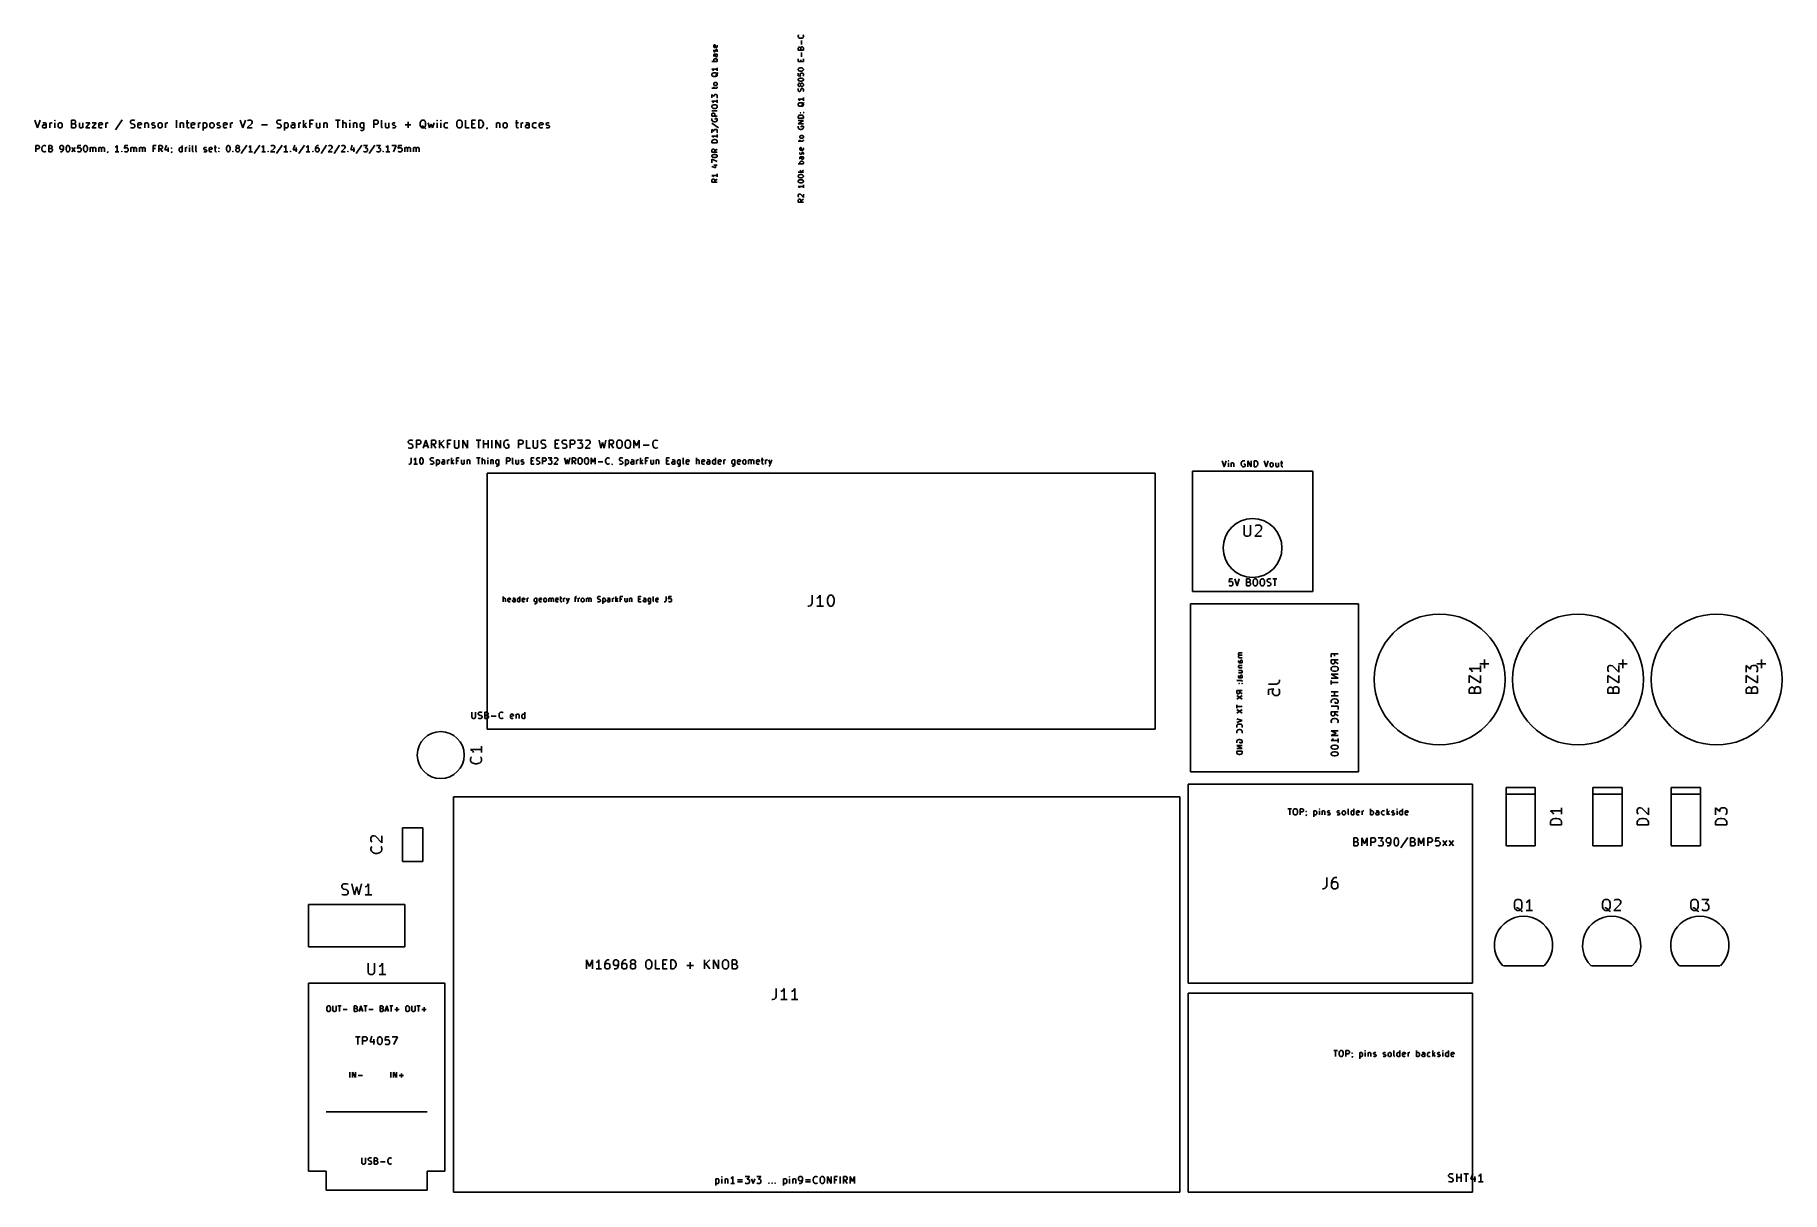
# Model space of a CAD drawing. Header units: millimetres. Extents: x -21 to 135, y 2 to 105.
import ezdxf

# ---------------------------------------------------------------- set-up
doc = ezdxf.new("R2010")
doc.units = ezdxf.units.MM
doc.layers.add('F.Silkscreen', color=41, linetype='CONTINUOUS', true_color=0xf2eda1)

msp = doc.modelspace()

# ---------------------------------------------------------------- linework, layer by layer
at = {"layer": 'F.Silkscreen', "linetype": 'CONTINUOUS'}
for p, q in [((46.942573, 105.000376), (46.96543, 105.068948)), ((46.942573, 104.954662), (46.942573, 105.000376)), ((46.96543, 104.886091), (46.942573, 104.954662)), ((46.96543, 105.068948), (46.988287, 105.091805)), ((47.011144, 104.840376), (46.96543, 104.886091)), ((47.056858, 104.817519), (47.011144, 104.840376)), ((47.148287, 104.794662), (47.056858, 104.817519)), ((47.216858, 104.794662), (47.148287, 104.794662)), ((47.308287, 104.817519), (47.216858, 104.794662)), ((47.354001, 104.840376), (47.308287, 104.817519)), ((47.399716, 104.886091), (47.354001, 104.840376)), ((47.376858, 105.091805), (47.399716, 105.068948)), ((47.399716, 105.068948), (47.422573, 105.000376)), ((47.422573, 104.954662), (47.399716, 104.886091)), ((47.422573, 105.000376), (47.422573, 104.954662)), ((39.402573, 104.12609), (39.42543, 104.171804)), ((39.402573, 104.034661), (39.402573, 104.12609)), ((39.42543, 103.988947), (39.402573, 104.034661)), ((39.402573, 103.714662), (39.42543, 103.760376)), ((39.402573, 103.64609), (39.402573, 103.714662)), ((39.42543, 103.600376), (39.402573, 103.64609)), ((39.42543, 103.348947), (39.402573, 103.303233)), ((39.402573, 103.303233), (39.402573, 103.211804)), ((39.402573, 103.211804), (39.42543, 103.16609)), ((39.42543, 104.171804), (39.471144, 104.194661)), ((39.471144, 103.96609), (39.42543, 103.988947)), ((39.471144, 103.577519), (39.42543, 103.600376)), ((39.471144, 103.371804), (39.42543, 103.348947)), ((39.471144, 104.194661), (39.516858, 104.194661)), ((39.654001, 103.96609), (39.471144, 103.96609)), ((39.494001, 103.577519), (39.471144, 103.577519)), ((39.722573, 103.371804), (39.471144, 103.371804)), ((39.539716, 103.600376), (39.494001, 103.577519)), ((39.516858, 104.194661), (39.562573, 103.96609)), ((39.539716, 103.32609), (39.516858, 103.371804)), ((39.562573, 103.64609), (39.539716, 103.600376)), ((39.539716, 103.211804), (39.539716, 103.32609)), ((39.562573, 103.16609), (39.539716, 103.211804)), ((39.58543, 103.760376), (39.562573, 103.714662)), ((39.562573, 103.714662), (39.562573, 103.64609)), ((39.608287, 103.143233), (39.562573, 103.16609)), ((39.631144, 103.783233), (39.58543, 103.760376)), ((39.654001, 103.143233), (39.608287, 103.143233)), ((39.654001, 103.783233), (39.631144, 103.783233)), ((39.699716, 103.988947), (39.654001, 103.96609)), ((39.699716, 103.760376), (39.654001, 103.783233)), ((39.699716, 103.16609), (39.654001, 103.143233)), ((39.699716, 104.171804), (39.722573, 104.12609)), ((39.722573, 104.034661), (39.699716, 103.988947)), ((39.722573, 103.714662), (39.699716, 103.760376)), ((39.699716, 103.577519), (39.722573, 103.623233)), ((39.699716, 103.371804), (39.722573, 103.32609)), ((39.722573, 103.211804), (39.699716, 103.16609)), ((39.722573, 104.12609), (39.722573, 104.034661)), ((39.722573, 103.623233), (39.722573, 103.714662)), ((39.722573, 103.32609), (39.722573, 103.211804)), ((46.942573, 103.903233), (46.96543, 103.948947)), ((46.942573, 103.743233), (46.942573, 103.903233)), ((47.422573, 103.743233), (46.942573, 103.743233)), ((46.96543, 103.948947), (46.988287, 103.971805)), ((46.988287, 103.971805), (47.034001, 103.994662)), ((47.034001, 103.994662), (47.079716, 103.994662)), ((47.079716, 103.994662), (47.12543, 103.971805)), ((47.12543, 103.971805), (47.148287, 103.948947)), ((47.148287, 103.948947), (47.171144, 103.903233)), ((47.171144, 103.903233), (47.194001, 103.971805)), ((47.171144, 103.903233), (47.171144, 103.743233)), ((47.194001, 103.971805), (47.216858, 103.994662)), ((47.216858, 103.994662), (47.262573, 104.017519)), ((47.239716, 104.223233), (47.239716, 104.588947)), ((47.239716, 103.148947), (47.239716, 103.514661)), ((47.262573, 104.017519), (47.331144, 104.017519)), ((47.331144, 104.017519), (47.376858, 103.994662)), ((47.376858, 103.994662), (47.399716, 103.971805)), ((47.399716, 103.971805), (47.422573, 103.92609)), ((47.422573, 103.92609), (47.422573, 103.743233)), ((39.722573, 102.731804), (39.242573, 102.731804)), ((39.722573, 102.023233), (39.242573, 102.023233)), ((39.242573, 102.023233), (39.311144, 101.977519)), ((39.242573, 101.588947), (39.26543, 101.634662)), ((39.242573, 101.497519), (39.242573, 101.588947)), ((39.26543, 101.451804), (39.242573, 101.497519)), ((39.26543, 101.634662), (39.311144, 101.680376)), ((39.311144, 101.977519), (39.356858, 101.931804)), ((39.311144, 101.680376), (39.402573, 101.703233)), ((39.356858, 101.931804), (39.379716, 101.88609)), ((39.402573, 102.868947), (39.42543, 102.914661)), ((39.402573, 102.777518), (39.402573, 102.868947)), ((39.42543, 102.731804), (39.402573, 102.777518)), ((39.402573, 101.703233), (39.562573, 101.703233)), ((39.42543, 102.914661), (39.448287, 102.937518)), ((39.448287, 102.937518), (39.494001, 102.960376)), ((39.494001, 102.960376), (39.631144, 102.960376)), ((39.562573, 101.703233), (39.654001, 101.680376)), ((39.631144, 101.56609), (39.608287, 101.520376)), ((39.608287, 101.520376), (39.608287, 101.474662)), ((39.631144, 102.960376), (39.676858, 102.937518)), ((39.699716, 101.634662), (39.631144, 101.56609)), ((39.654001, 101.680376), (39.699716, 101.634662)), ((39.676858, 102.937518), (39.699716, 102.914661)), ((39.699716, 102.914661), (39.722573, 102.868947)), ((39.722573, 102.777518), (39.699716, 102.731804)), ((39.74543, 101.680376), (39.699716, 101.634662)), ((39.699716, 101.634662), (39.722573, 101.588947)), ((39.722573, 101.497519), (39.699716, 101.451804)), ((39.722573, 102.868947), (39.722573, 102.777518)), ((39.722573, 102.160376), (39.722573, 101.88609)), ((39.722573, 101.588947), (39.722573, 101.497519)), ((39.768287, 101.72609), (39.74543, 101.680376)), ((46.942573, 102.714661), (46.942573, 102.943233)), ((47.422573, 102.714661), (46.942573, 102.714661)), ((46.942573, 102.028947), (46.96543, 102.074661)), ((46.942573, 101.983233), (46.942573, 102.028947)), ((46.96543, 101.937518), (46.942573, 101.983233)), ((46.942573, 101.663233), (46.942573, 101.434661)), ((46.96543, 102.074661), (46.988287, 102.097518)), ((46.988287, 101.914661), (46.96543, 101.937518)), ((46.988287, 102.097518), (47.034001, 102.120376)), ((47.034001, 101.891804), (46.988287, 101.914661)), ((47.034001, 102.120376), (47.12543, 102.143233)), ((47.12543, 101.868947), (47.034001, 101.891804)), ((47.12543, 102.143233), (47.239716, 102.143233)), ((47.239716, 101.868947), (47.12543, 101.868947)), ((47.12543, 101.594661), (47.148287, 101.640375)), ((47.12543, 101.480375), (47.12543, 101.594661)), ((47.148287, 101.434661), (47.12543, 101.480375)), ((47.148287, 101.640375), (47.171144, 101.663233)), ((47.171144, 102.714661), (47.171144, 102.874661)), ((47.171144, 101.663233), (47.216858, 101.68609)), ((47.216858, 101.68609), (47.331144, 101.68609)), ((47.239716, 102.143233), (47.331144, 102.120376)), ((47.331144, 101.891804), (47.239716, 101.868947)), ((47.331144, 102.120376), (47.376858, 102.097518)), ((47.376858, 101.914661), (47.331144, 101.891804)), ((47.331144, 101.68609), (47.376858, 101.663233)), ((47.376858, 102.097518), (47.399716, 102.074661)), ((47.399716, 101.937518), (47.376858, 101.914661)), ((47.376858, 101.663233), (47.399716, 101.640375)), ((47.399716, 102.074661), (47.422573, 102.028947)), ((47.422573, 101.983233), (47.399716, 101.937518)), ((47.399716, 101.640375), (47.422573, 101.594661)), ((47.422573, 101.480375), (47.399716, 101.434661)), ((47.422573, 102.943233), (47.422573, 102.714661)), ((47.422573, 102.028947), (47.422573, 101.983233)), ((47.422573, 101.594661), (47.422573, 101.480375)), ((39.242573, 100.331804), (39.654001, 100.331804)), ((39.311144, 101.40609), (39.26543, 101.451804)), ((39.402573, 101.383233), (39.311144, 101.40609)), ((39.562573, 101.383233), (39.402573, 101.383233)), ((39.402573, 100.743233), (39.42543, 100.788947)), ((39.402573, 100.674662), (39.402573, 100.743233)), ((39.42543, 100.628947), (39.402573, 100.674662)), ((39.402573, 100.263233), (39.402573, 100.44609)), ((39.42543, 100.788947), (39.448287, 100.811804)), ((39.448287, 100.60609), (39.42543, 100.628947)), ((39.448287, 100.811804), (39.494001, 100.834662)), ((39.494001, 100.583233), (39.448287, 100.60609)), ((39.494001, 100.834662), (39.631144, 100.834662)), ((39.631144, 100.583233), (39.494001, 100.583233)), ((39.654001, 101.40609), (39.562573, 101.383233)), ((39.631144, 100.834662), (39.676858, 100.811804)), ((39.676858, 100.60609), (39.631144, 100.583233)), ((39.699716, 101.451804), (39.654001, 101.40609)), ((39.654001, 100.331804), (39.699716, 100.354661)), ((39.676858, 100.811804), (39.699716, 100.788947)), ((39.699716, 100.628947), (39.676858, 100.60609)), ((39.699716, 100.788947), (39.722573, 100.743233)), ((39.722573, 100.674662), (39.699716, 100.628947)), ((39.699716, 100.354661), (39.722573, 100.400376)), ((39.722573, 100.743233), (39.722573, 100.674662)), ((39.722573, 100.400376), (39.722573, 100.44609)), ((46.942573, 101.434661), (47.171144, 101.411804)), ((46.942573, 101.114661), (46.96543, 101.160375)), ((46.942573, 101.068947), (46.942573, 101.114661)), ((46.96543, 101.023232), (46.942573, 101.068947)), ((46.942573, 100.680375), (46.96543, 100.726089)), ((46.942573, 100.588947), (46.942573, 100.680375)), ((46.96543, 100.543232), (46.942573, 100.588947)), ((46.942573, 100.246089), (46.96543, 100.314661)), ((46.942573, 100.131804), (46.942573, 100.246089)), ((46.96543, 100.086089), (46.942573, 100.131804)), ((46.96543, 101.160375), (46.988287, 101.183232)), ((46.988287, 101.000375), (46.96543, 101.023232)), ((46.96543, 100.726089), (46.988287, 100.748947)), ((46.988287, 100.520375), (46.96543, 100.543232)), ((46.988287, 100.063232), (46.96543, 100.086089)), ((46.988287, 101.183232), (47.034001, 101.20609)), ((47.034001, 100.977518), (46.988287, 101.000375)), ((46.988287, 100.748947), (47.034001, 100.771804)), ((47.034001, 100.497518), (46.988287, 100.520375)), ((47.034001, 100.040375), (46.988287, 100.063232)), ((47.034001, 101.20609), (47.12543, 101.228947)), ((47.12543, 100.954661), (47.034001, 100.977518)), ((47.034001, 100.771804), (47.056858, 100.771804)), ((47.056858, 100.497518), (47.034001, 100.497518)), ((47.079716, 100.040375), (47.034001, 100.040375)), ((47.056858, 100.771804), (47.102573, 100.748947)), ((47.102573, 100.520375), (47.056858, 100.497518)), ((47.12543, 100.063232), (47.079716, 100.040375)), ((47.102573, 100.748947), (47.12543, 100.726089)), ((47.12543, 100.543232), (47.102573, 100.520375)), ((47.12543, 101.228947), (47.239716, 101.228947)), ((47.239716, 100.954661), (47.12543, 100.954661)), ((47.12543, 100.726089), (47.148287, 100.680375)), ((47.148287, 100.588947), (47.12543, 100.543232)), ((47.148287, 100.086089), (47.12543, 100.063232)), ((47.171144, 101.411804), (47.148287, 101.434661)), ((47.171144, 100.726089), (47.148287, 100.680375)), ((47.148287, 100.680375), (47.148287, 100.588947)), ((47.148287, 100.588947), (47.171144, 100.543232)), ((47.171144, 100.131804), (47.148287, 100.086089)), ((47.194001, 100.748947), (47.171144, 100.726089)), ((47.171144, 100.543232), (47.194001, 100.520375)), ((47.194001, 100.223232), (47.171144, 100.131804)), ((47.239716, 100.771804), (47.194001, 100.748947)), ((47.194001, 100.520375), (47.239716, 100.497518)), ((47.216858, 100.268946), (47.194001, 100.223232)), ((47.239716, 100.291804), (47.216858, 100.268946)), ((47.239716, 101.228947), (47.331144, 101.20609)), ((47.331144, 100.977518), (47.239716, 100.954661)), ((47.331144, 100.771804), (47.239716, 100.771804)), ((47.239716, 100.497518), (47.331144, 100.497518)), ((47.28543, 100.314661), (47.239716, 100.291804)), ((47.331144, 100.314661), (47.28543, 100.314661)), ((47.331144, 101.20609), (47.376858, 101.183232)), ((47.376858, 101.000375), (47.331144, 100.977518)), ((47.376858, 100.748947), (47.331144, 100.771804)), ((47.331144, 100.497518), (47.376858, 100.520375)), ((47.376858, 100.291804), (47.331144, 100.314661)), ((47.399716, 101.434661), (47.376858, 101.411804)), ((47.376858, 101.183232), (47.399716, 101.160375)), ((47.399716, 101.023232), (47.376858, 101.000375)), ((47.399716, 100.726089), (47.376858, 100.748947)), ((47.376858, 100.520375), (47.399716, 100.543232)), ((47.399716, 100.268946), (47.376858, 100.291804)), ((47.399716, 101.160375), (47.422573, 101.114661)), ((47.422573, 101.068947), (47.399716, 101.023232)), ((47.422573, 100.680375), (47.399716, 100.726089)), ((47.399716, 100.543232), (47.422573, 100.588947)), ((47.422573, 100.223232), (47.399716, 100.268946)), ((47.399716, 100.040375), (47.422573, 100.108946)), ((47.422573, 101.114661), (47.422573, 101.068947)), ((47.422573, 100.588947), (47.422573, 100.680375)), ((47.422573, 100.108946), (47.422573, 100.223232)), ((39.242573, 99.463233), (39.242573, 99.760376)), ((39.242573, 99.760376), (39.42543, 99.600376)), ((39.722573, 99.16609), (39.242573, 99.16609)), ((39.242573, 99.16609), (39.311144, 99.120376)), ((39.242573, 98.731804), (39.26543, 98.777519)), ((39.242573, 98.640376), (39.242573, 98.731804)), ((39.26543, 98.594661), (39.242573, 98.640376)), ((39.26543, 98.777519), (39.311144, 98.823233)), ((39.311144, 98.548947), (39.26543, 98.594661)), ((39.311144, 99.120376), (39.356858, 99.074661)), ((39.311144, 98.823233), (39.402573, 98.84609)), ((39.402573, 98.52609), (39.311144, 98.548947)), ((39.356858, 99.074661), (39.379716, 99.028947)), ((39.402573, 98.84609), (39.562573, 98.84609)), ((39.562573, 98.52609), (39.402573, 98.52609)), ((39.42543, 99.668947), (39.448287, 99.714661)), ((39.42543, 99.600376), (39.42543, 99.668947)), ((39.448287, 99.714661), (39.471144, 99.737519)), ((39.471144, 99.737519), (39.516858, 99.760376)), ((39.516858, 99.760376), (39.631144, 99.760376)), ((39.562573, 98.84609), (39.654001, 98.823233)), ((39.654001, 98.548947), (39.562573, 98.52609)), ((39.631144, 99.760376), (39.676858, 99.737519)), ((39.654001, 98.823233), (39.699716, 98.777519)), ((39.699716, 98.594661), (39.654001, 98.548947)), ((39.676858, 99.737519), (39.699716, 99.714661)), ((39.699716, 99.48609), (39.676858, 99.463233)), ((39.699716, 99.714661), (39.722573, 99.668947)), ((39.722573, 99.531804), (39.699716, 99.48609)), ((39.699716, 98.777519), (39.722573, 98.731804)), ((39.722573, 98.640376), (39.699716, 98.594661)), ((39.722573, 99.668947), (39.722573, 99.531804)), ((39.722573, 99.303233), (39.722573, 99.028947)), ((39.722573, 98.731804), (39.722573, 98.640376)), ((47.422573, 99.354661), (46.942573, 99.354661)), ((46.942573, 99.354661), (47.011144, 99.308947)), ((46.942573, 98.920375), (46.96543, 98.96609)), ((46.942573, 98.828947), (46.942573, 98.920375)), ((46.96543, 98.783232), (46.942573, 98.828947)), ((46.96543, 98.96609), (47.011144, 99.011804)), ((47.011144, 98.737518), (46.96543, 98.783232)), ((47.011144, 99.308947), (47.056858, 99.263232)), ((47.011144, 99.011804), (47.102573, 99.034661)), ((47.102573, 98.714661), (47.011144, 98.737518)), ((47.056858, 99.263232), (47.079716, 99.217518)), ((47.102573, 99.034661), (47.262573, 99.034661)), ((47.262573, 98.714661), (47.102573, 98.714661)), ((47.262573, 99.034661), (47.354001, 99.011804)), ((47.354001, 98.737518), (47.262573, 98.714661)), ((47.331144, 98.897518), (47.308287, 98.851804)), ((47.308287, 98.851804), (47.308287, 98.80609)), ((47.399716, 98.96609), (47.331144, 98.897518)), ((47.354001, 99.011804), (47.399716, 98.96609)), ((47.399716, 98.783232), (47.354001, 98.737518)), ((47.44543, 99.011804), (47.399716, 98.96609)), ((47.399716, 98.96609), (47.422573, 98.920375)), ((47.422573, 98.828947), (47.399716, 98.783232)), ((47.422573, 99.491804), (47.422573, 99.217518)), ((47.422573, 98.920375), (47.422573, 98.828947)), ((47.468287, 99.057518), (47.44543, 99.011804)), ((-21.247631, 97.482407), (-21.014297, 96.782407)), ((-21.014297, 96.782407), (-20.780964, 97.482407)), ((-20.580964, 96.949074), (-20.547631, 97.01574)), ((-20.580964, 96.882407), (-20.580964, 96.949074)), ((-20.547631, 96.81574), (-20.580964, 96.882407)), ((-20.480964, 97.249074), (-20.547631, 97.21574)), ((-20.547631, 97.01574), (-20.480964, 97.049074)), ((-20.480964, 96.782407), (-20.547631, 96.81574)), ((-20.347631, 97.249074), (-20.480964, 97.249074)), ((-20.480964, 97.049074), (-20.314297, 97.049074)), ((-20.280964, 97.21574), (-20.347631, 97.249074)), ((-20.314297, 97.049074), (-20.247631, 97.082407)), ((-20.247631, 96.81574), (-20.314297, 96.782407)), ((-20.247631, 97.149074), (-20.280964, 97.21574)), ((-20.247631, 96.782407), (-20.247631, 97.149074)), ((-19.914298, 96.782407), (-19.914298, 97.249074)), ((-19.914298, 97.11574), (-19.880964, 97.182407)), ((-19.880964, 97.182407), (-19.847631, 97.21574)), ((-19.847631, 97.21574), (-19.780964, 97.249074)), ((-19.780964, 97.249074), (-19.714298, 97.249074)), ((-19.480965, 97.482407), (-19.514298, 97.449074)), ((-19.514298, 97.449074), (-19.480965, 97.41574)), ((-19.447631, 97.449074), (-19.480965, 97.482407)), ((-19.480965, 97.482407), (-19.480965, 97.41574)), ((-19.480965, 97.41574), (-19.447631, 97.449074)), ((-19.480965, 96.782407), (-19.480965, 97.249074)), ((-19.180965, 97.11574), (-19.147632, 97.182407)), ((-19.180965, 96.91574), (-19.180965, 97.11574)), ((-19.147632, 96.849074), (-19.180965, 96.91574)), ((-19.147632, 97.182407), (-19.114298, 97.21574)), ((-19.114298, 96.81574), (-19.147632, 96.849074)), ((-19.114298, 97.21574), (-19.047632, 97.249074)), ((-19.047632, 96.782407), (-19.114298, 96.81574)), ((-19.047632, 97.249074), (-18.947632, 97.249074)), ((-18.947632, 97.249074), (-18.880965, 97.21574)), ((-18.880965, 96.81574), (-18.947632, 96.782407)), ((-18.880965, 97.21574), (-18.847632, 97.182407)), ((-18.847632, 96.849074), (-18.880965, 96.81574)), ((-18.847632, 97.182407), (-18.814298, 97.11574)), ((-18.814298, 96.91574), (-18.847632, 96.849074)), ((-18.814298, 97.11574), (-18.814298, 96.91574)), ((-17.980966, 96.782407), (-17.980966, 97.482407)), ((-17.980966, 97.482407), (-17.747632, 97.482407)), ((-17.747632, 97.149074), (-17.980966, 97.149074)), ((-17.747632, 97.482407), (-17.680966, 97.449074)), ((-17.680966, 97.182407), (-17.747632, 97.149074)), ((-17.747632, 97.149074), (-17.647632, 97.11574)), ((-17.647632, 96.81574), (-17.714299, 96.782407)), ((-17.680966, 97.449074), (-17.647632, 97.41574)), ((-17.647632, 97.21574), (-17.680966, 97.182407)), ((-17.647632, 97.41574), (-17.614299, 97.349074)), ((-17.614299, 97.282407), (-17.647632, 97.21574)), ((-17.647632, 97.11574), (-17.614299, 97.082407)), ((-17.614299, 96.849074), (-17.647632, 96.81574)), ((-17.614299, 97.349074), (-17.614299, 97.282407)), ((-17.614299, 97.082407), (-17.580966, 97.01574)), ((-17.580966, 96.91574), (-17.614299, 96.849074)), ((-17.580966, 97.01574), (-17.580966, 96.91574)), ((-17.280966, 97.249074), (-17.280966, 96.882407)), ((-17.280966, 96.882407), (-17.247632, 96.81574)), ((-17.247632, 96.81574), (-17.180966, 96.782407)), ((-17.080966, 96.782407), (-17.014299, 96.81574)), ((-17.014299, 96.81574), (-16.980966, 96.849074)), ((-16.980966, 97.249074), (-16.980966, 96.782407)), ((-16.714299, 97.249074), (-16.347633, 97.249074)), ((-16.347633, 97.249074), (-16.714299, 96.782407)), ((-16.147632, 97.249074), (-15.780966, 97.249074)), ((-15.780966, 97.249074), (-16.147632, 96.782407)), ((-15.547632, 97.149074), (-15.514299, 97.21574)), ((-15.547632, 96.882407), (-15.547632, 97.149074)), ((-15.214299, 97.082407), (-15.547632, 97.01574)), ((-15.514299, 96.81574), (-15.547632, 96.882407)), ((-15.514299, 97.21574), (-15.447632, 97.249074)), ((-15.447632, 96.782407), (-15.514299, 96.81574)), ((-15.447632, 97.249074), (-15.314299, 97.249074)), ((-15.314299, 97.249074), (-15.247632, 97.21574)), ((-15.247632, 96.81574), (-15.314299, 96.782407)), ((-15.247632, 97.21574), (-15.214299, 97.149074)), ((-15.214299, 97.149074), (-15.214299, 97.082407)), ((-14.914299, 96.782407), (-14.914299, 97.249074)), ((-14.914299, 97.11574), (-14.880965, 97.182407)), ((-14.880965, 97.182407), (-14.847632, 97.21574)), ((-14.847632, 97.21574), (-14.780965, 97.249074)), ((-14.780965, 97.249074), (-14.714299, 97.249074)), ((-13.447633, 97.51574), (-14.047633, 96.61574)), ((-12.7143, 97.349074), (-12.680967, 97.41574)), ((-12.7143, 97.282407), (-12.7143, 97.349074)), ((-12.680967, 97.21574), (-12.7143, 97.282407)), ((-12.7143, 96.81574), (-12.6143, 96.782407)), ((-12.680967, 97.41574), (-12.647633, 97.449074)), ((-12.647633, 97.182407), (-12.680967, 97.21574)), ((-12.647633, 97.449074), (-12.580967, 97.482407)), ((-12.580967, 97.149074), (-12.647633, 97.182407)), ((-12.580967, 97.482407), (-12.4143, 97.482407)), ((-12.447633, 97.11574), (-12.580967, 97.149074)), ((-12.380967, 97.082407), (-12.447633, 97.11574)), ((-12.447633, 96.782407), (-12.380967, 96.81574)), ((-12.4143, 97.482407), (-12.3143, 97.449074)), ((-12.347633, 97.049074), (-12.380967, 97.082407)), ((-12.380967, 96.81574), (-12.347633, 96.849074)), ((-12.3143, 96.982407), (-12.347633, 97.049074)), ((-12.347633, 96.849074), (-12.3143, 96.91574)), ((-12.3143, 96.91574), (-12.3143, 96.982407)), ((-12.047633, 97.149074), (-12.0143, 97.21574)), ((-12.047633, 96.882407), (-12.047633, 97.149074)), ((-11.7143, 97.082407), (-12.047633, 97.01574)), ((-12.0143, 96.81574), (-12.047633, 96.882407)), ((-12.0143, 97.21574), (-11.947633, 97.249074)), ((-11.947633, 96.782407), (-12.0143, 96.81574)), ((-11.947633, 97.249074), (-11.8143, 97.249074)), ((-11.8143, 97.249074), (-11.747633, 97.21574)), ((-11.747633, 96.81574), (-11.8143, 96.782407)), ((-11.747633, 97.21574), (-11.7143, 97.149074)), ((-11.7143, 97.149074), (-11.7143, 97.082407)), ((-11.4143, 97.249074), (-11.4143, 96.782407)), ((-11.4143, 97.182407), (-11.380966, 97.21574)), ((-11.380966, 97.21574), (-11.3143, 97.249074)), ((-11.3143, 97.249074), (-11.2143, 97.249074)), ((-11.2143, 97.249074), (-11.147633, 97.21574)), ((-11.147633, 97.21574), (-11.1143, 97.149074)), ((-11.1143, 97.149074), (-11.1143, 96.782407)), ((-10.8143, 97.149074), (-10.780967, 97.21574)), ((-10.8143, 97.11574), (-10.8143, 97.149074)), ((-10.780967, 97.049074), (-10.8143, 97.11574)), ((-10.8143, 96.81574), (-10.747633, 96.782407)), ((-10.780967, 97.21574), (-10.7143, 97.249074)), ((-10.7143, 97.01574), (-10.780967, 97.049074)), ((-10.7143, 97.249074), (-10.6143, 97.249074)), ((-10.6143, 97.01574), (-10.7143, 97.01574)), ((-10.6143, 97.249074), (-10.547633, 97.21574)), ((-10.547633, 96.982407), (-10.6143, 97.01574)), ((-10.6143, 96.782407), (-10.547633, 96.81574)), ((-10.5143, 96.91574), (-10.547633, 96.982407)), ((-10.547633, 96.81574), (-10.5143, 96.882407)), ((-10.5143, 96.882407), (-10.5143, 96.91574)), ((-10.247633, 97.11574), (-10.2143, 97.182407)), ((-10.247633, 96.91574), (-10.247633, 97.11574)), ((-10.2143, 96.849074), (-10.247633, 96.91574)), ((-10.2143, 97.182407), (-10.180966, 97.21574)), ((-10.180966, 96.81574), (-10.2143, 96.849074)), ((-10.180966, 97.21574), (-10.1143, 97.249074)), ((-10.1143, 96.782407), (-10.180966, 96.81574)), ((-10.1143, 97.249074), (-10.0143, 97.249074)), ((-10.0143, 97.249074), (-9.947633, 97.21574)), ((-9.947633, 96.81574), (-10.0143, 96.782407)), ((-9.947633, 97.21574), (-9.9143, 97.182407)), ((-9.9143, 96.849074), (-9.947633, 96.81574)), ((-9.9143, 97.182407), (-9.880966, 97.11574)), ((-9.880966, 96.91574), (-9.9143, 96.849074)), ((-9.880966, 97.11574), (-9.880966, 96.91574)), ((-9.580967, 96.782407), (-9.580967, 97.249074)), ((-9.580967, 97.11574), (-9.547633, 97.182407)), ((-9.547633, 97.182407), (-9.5143, 97.21574)), ((-9.5143, 97.21574), (-9.447633, 97.249074)), ((-9.447633, 97.249074), (-9.380967, 97.249074)), ((-8.614301, 96.782407), (-8.614301, 97.482407)), ((-8.280968, 97.249074), (-8.280968, 96.782407)), ((-8.280968, 97.182407), (-8.247634, 97.21574)), ((-8.247634, 97.21574), (-8.180968, 97.249074)), ((-8.180968, 97.249074), (-8.080968, 97.249074)), ((-8.080968, 97.249074), (-8.014301, 97.21574)), ((-8.014301, 97.21574), (-7.980968, 97.149074)), ((-7.980968, 97.149074), (-7.980968, 96.782407)), ((-7.747635, 97.249074), (-7.480968, 97.249074)), ((-7.647635, 97.482407), (-7.647635, 96.882407)), ((-7.647635, 96.882407), (-7.614301, 96.81574)), ((-7.614301, 96.81574), (-7.547635, 96.782407)), ((-7.280968, 97.149074), (-7.247635, 97.21574)), ((-7.280968, 96.882407), (-7.280968, 97.149074)), ((-6.947635, 97.082407), (-7.280968, 97.01574)), ((-7.247635, 96.81574), (-7.280968, 96.882407)), ((-7.247635, 97.21574), (-7.180968, 97.249074)), ((-7.180968, 96.782407), (-7.247635, 96.81574)), ((-7.180968, 97.249074), (-7.047635, 97.249074)), ((-7.047635, 97.249074), (-6.980968, 97.21574)), ((-6.980968, 96.81574), (-7.047635, 96.782407)), ((-6.980968, 97.21574), (-6.947635, 97.149074)), ((-6.947635, 97.149074), (-6.947635, 97.082407)), ((-6.647635, 96.782407), (-6.647635, 97.249074)), ((-6.647635, 97.11574), (-6.614301, 97.182407)), ((-6.614301, 97.182407), (-6.580968, 97.21574)), ((-6.580968, 97.21574), (-6.514301, 97.249074)), ((-6.514301, 97.249074), (-6.447635, 97.249074)), ((-6.214302, 97.249074), (-6.214302, 96.549074)), ((-6.214302, 97.21574), (-6.147635, 97.249074)), ((-6.147635, 96.782407), (-6.214302, 96.81574)), ((-6.147635, 97.249074), (-6.014302, 97.249074)), ((-6.014302, 97.249074), (-5.947635, 97.21574)), ((-5.947635, 96.81574), (-6.014302, 96.782407)), ((-5.947635, 97.21574), (-5.914302, 97.182407)), ((-5.914302, 96.849074), (-5.947635, 96.81574)), ((-5.914302, 97.182407), (-5.880968, 97.11574)), ((-5.880968, 96.91574), (-5.914302, 96.849074)), ((-5.880968, 97.11574), (-5.880968, 96.91574)), ((-5.614302, 97.11574), (-5.580969, 97.182407)), ((-5.614302, 96.91574), (-5.614302, 97.11574)), ((-5.580969, 96.849074), (-5.614302, 96.91574)), ((-5.580969, 97.182407), (-5.547635, 97.21574)), ((-5.547635, 96.81574), (-5.580969, 96.849074)), ((-5.547635, 97.21574), (-5.480969, 97.249074)), ((-5.480969, 96.782407), (-5.547635, 96.81574)), ((-5.480969, 97.249074), (-5.380969, 97.249074)), ((-5.380969, 97.249074), (-5.314302, 97.21574)), ((-5.314302, 96.81574), (-5.380969, 96.782407)), ((-5.314302, 97.21574), (-5.280969, 97.182407)), ((-5.280969, 96.849074), (-5.314302, 96.81574)), ((-5.280969, 97.182407), (-5.247635, 97.11574)), ((-5.247635, 96.91574), (-5.280969, 96.849074)), ((-5.247635, 97.11574), (-5.247635, 96.91574)), ((-4.980969, 97.149074), (-4.947636, 97.21574)), ((-4.980969, 97.11574), (-4.980969, 97.149074)), ((-4.947636, 97.049074), (-4.980969, 97.11574)), ((-4.980969, 96.81574), (-4.914302, 96.782407)), ((-4.947636, 97.21574), (-4.880969, 97.249074)), ((-4.880969, 97.01574), (-4.947636, 97.049074)), ((-4.880969, 97.249074), (-4.780969, 97.249074)), ((-4.780969, 97.01574), (-4.880969, 97.01574)), ((-4.780969, 97.249074), (-4.714302, 97.21574)), ((-4.714302, 96.982407), (-4.780969, 97.01574)), ((-4.780969, 96.782407), (-4.714302, 96.81574)), ((-4.680969, 96.91574), (-4.714302, 96.982407)), ((-4.714302, 96.81574), (-4.680969, 96.882407)), ((-4.680969, 96.882407), (-4.680969, 96.91574)), ((-4.414302, 97.149074), (-4.380969, 97.21574)), ((-4.414302, 96.882407), (-4.414302, 97.149074)), ((-4.080969, 97.082407), (-4.414302, 97.01574)), ((-4.380969, 96.81574), (-4.414302, 96.882407)), ((-4.380969, 97.21574), (-4.314302, 97.249074)), ((-4.314302, 96.782407), (-4.380969, 96.81574)), ((-4.314302, 97.249074), (-4.180969, 97.249074)), ((-4.180969, 97.249074), (-4.114302, 97.21574)), ((-4.114302, 96.81574), (-4.180969, 96.782407)), ((-4.114302, 97.21574), (-4.080969, 97.149074)), ((-4.080969, 97.149074), (-4.080969, 97.082407)), ((-3.780969, 96.782407), (-3.780969, 97.249074)), ((-3.780969, 97.11574), (-3.747635, 97.182407)), ((-3.747635, 97.182407), (-3.714302, 97.21574)), ((-3.714302, 97.21574), (-3.647635, 97.249074)), ((-3.647635, 97.249074), (-3.580969, 97.249074)), ((-2.914303, 97.482407), (-2.680969, 96.782407)), ((-2.680969, 96.782407), (-2.447636, 97.482407)), ((-1.880969, 97.182407), (-2.280969, 96.782407)), ((-2.247636, 97.41574), (-2.214303, 97.449074)), ((-2.214303, 97.449074), (-2.147636, 97.482407)), ((-2.147636, 97.482407), (-1.980969, 97.482407)), ((-1.980969, 97.482407), (-1.914303, 97.449074)), ((-1.914303, 97.449074), (-1.880969, 97.41574)), ((-1.880969, 97.41574), (-1.847636, 97.349074)), ((-1.847636, 97.282407), (-1.880969, 97.182407)), ((-1.847636, 97.349074), (-1.847636, 97.282407)), ((-1.014303, 97.049074), (-0.480969, 97.049074)), ((0.352364, 97.349074), (0.385697, 97.41574)), ((0.352364, 97.282407), (0.352364, 97.349074)), ((0.385697, 97.21574), (0.352364, 97.282407)), ((0.352364, 96.81574), (0.452364, 96.782407)), ((0.385697, 97.41574), (0.419031, 97.449074)), ((0.419031, 97.182407), (0.385697, 97.21574)), ((0.419031, 97.449074), (0.485697, 97.482407)), ((0.485697, 97.149074), (0.419031, 97.182407)), ((0.485697, 97.482407), (0.652364, 97.482407)), ((0.619031, 97.11574), (0.485697, 97.149074)), ((0.685697, 97.082407), (0.619031, 97.11574)), ((0.619031, 96.782407), (0.685697, 96.81574)), ((0.652364, 97.482407), (0.752364, 97.449074)), ((0.719031, 97.049074), (0.685697, 97.082407)), ((0.685697, 96.81574), (0.719031, 96.849074)), ((0.752364, 96.982407), (0.719031, 97.049074)), ((0.719031, 96.849074), (0.752364, 96.91574)), ((0.752364, 96.91574), (0.752364, 96.982407)), ((1.052364, 97.249074), (1.052364, 96.549074)), ((1.052364, 97.21574), (1.119031, 97.249074)), ((1.119031, 96.782407), (1.052364, 96.81574)), ((1.119031, 97.249074), (1.252364, 97.249074)), ((1.252364, 97.249074), (1.319031, 97.21574)), ((1.319031, 96.81574), (1.252364, 96.782407)), ((1.319031, 97.21574), (1.352364, 97.182407)), ((1.352364, 96.849074), (1.319031, 96.81574)), ((1.352364, 97.182407), (1.385698, 97.11574)), ((1.385698, 96.91574), (1.352364, 96.849074)), ((1.385698, 97.11574), (1.385698, 96.91574)), ((1.652364, 96.949074), (1.685697, 97.01574)), ((1.652364, 96.882407), (1.652364, 96.949074)), ((1.685697, 96.81574), (1.652364, 96.882407)), ((1.752364, 97.249074), (1.685697, 97.21574)), ((1.685697, 97.01574), (1.752364, 97.049074)), ((1.752364, 96.782407), (1.685697, 96.81574)), ((1.885697, 97.249074), (1.752364, 97.249074)), ((1.752364, 97.049074), (1.919031, 97.049074)), ((1.952364, 97.21574), (1.885697, 97.249074)), ((1.919031, 97.049074), (1.985697, 97.082407)), ((1.985697, 96.81574), (1.919031, 96.782407)), ((1.985697, 97.149074), (1.952364, 97.21574)), ((1.985697, 96.782407), (1.985697, 97.149074)), ((2.31903, 96.782407), (2.31903, 97.249074)), ((2.31903, 97.11574), (2.352364, 97.182407)), ((2.352364, 97.182407), (2.385697, 97.21574)), ((2.385697, 97.21574), (2.452364, 97.249074)), ((2.452364, 97.249074), (2.51903, 97.249074)), ((2.752363, 96.782407), (2.752363, 97.482407)), ((3.01903, 97.249074), (2.752363, 96.982407)), ((2.81903, 97.049074), (3.01903, 96.782407)), ((3.31903, 96.782407), (3.31903, 97.482407)), ((3.31903, 97.482407), (3.652364, 97.482407)), ((3.552364, 97.149074), (3.31903, 97.149074)), ((3.91903, 97.249074), (3.91903, 96.882407)), ((3.91903, 96.882407), (3.952364, 96.81574)), ((3.952364, 96.81574), (4.01903, 96.782407)), ((4.11903, 96.782407), (4.185697, 96.81574)), ((4.185697, 96.81574), (4.21903, 96.849074)), ((4.21903, 97.249074), (4.21903, 96.782407)), ((4.552363, 97.249074), (4.552363, 96.782407)), ((4.552363, 97.182407), (4.585697, 97.21574)), ((4.585697, 97.21574), (4.652363, 97.249074)), ((4.652363, 97.249074), (4.752363, 97.249074)), ((4.752363, 97.249074), (4.81903, 97.21574)), ((4.81903, 97.21574), (4.852363, 97.149074)), ((4.852363, 97.149074), (4.852363, 96.782407)), ((5.619029, 97.482407), (6.019029, 97.482407)), ((5.819029, 96.782407), (5.819029, 97.482407)), ((6.252362, 96.782407), (6.252362, 97.482407)), ((6.285696, 97.21574), (6.252362, 97.182407)), ((6.352362, 97.249074), (6.285696, 97.21574)), ((6.452362, 97.249074), (6.352362, 97.249074)), ((6.519029, 97.21574), (6.452362, 97.249074)), ((6.552362, 97.149074), (6.519029, 97.21574)), ((6.552362, 96.782407), (6.552362, 97.149074)), ((6.885695, 97.482407), (6.852362, 97.449074)), ((6.852362, 97.449074), (6.885695, 97.41574)), ((6.919029, 97.449074), (6.885695, 97.482407)), ((6.885695, 97.482407), (6.885695, 97.41574)), ((6.885695, 97.41574), (6.919029, 97.449074)), ((6.885695, 96.782407), (6.885695, 97.249074)), ((7.219028, 97.249074), (7.219028, 96.782407)), ((7.219028, 97.182407), (7.252362, 97.21574)), ((7.252362, 97.21574), (7.319028, 97.249074)), ((7.319028, 97.249074), (7.419028, 97.249074)), ((7.419028, 97.249074), (7.485695, 97.21574)), ((7.485695, 97.21574), (7.519028, 97.149074)), ((7.519028, 97.149074), (7.519028, 96.782407)), ((7.819028, 97.11574), (7.852361, 97.182407)), ((7.819028, 96.91574), (7.819028, 97.11574)), ((7.852361, 96.849074), (7.819028, 96.91574)), ((7.852361, 97.182407), (7.885695, 97.21574)), ((7.885695, 96.81574), (7.852361, 96.849074)), ((7.885695, 97.21574), (7.952361, 97.249074)), ((7.952361, 96.782407), (7.885695, 96.81574)), ((7.952361, 97.249074), (8.085695, 97.249074)), ((8.085695, 97.249074), (8.152361, 97.21574)), ((8.152361, 96.81574), (8.085695, 96.782407)), ((8.152361, 97.249074), (8.152361, 96.682407)), ((9.019027, 96.782407), (9.019027, 97.482407)), ((9.019027, 97.482407), (9.285694, 97.482407)), ((9.285694, 97.11574), (9.019027, 97.11574)), ((9.285694, 97.482407), (9.352361, 97.449074)), ((9.352361, 97.149074), (9.285694, 97.11574)), ((9.352361, 97.449074), (9.385694, 97.41574)), ((9.385694, 97.182407), (9.352361, 97.149074)), ((9.385694, 97.41574), (9.419027, 97.349074)), ((9.419027, 97.249074), (9.385694, 97.182407)), ((9.419027, 97.349074), (9.419027, 97.249074)), ((9.719027, 96.882407), (9.719027, 97.482407)), ((9.752361, 96.81574), (9.719027, 96.882407)), ((9.819027, 96.782407), (9.752361, 96.81574)), ((10.085694, 97.249074), (10.085694, 96.882407)), ((10.085694, 96.882407), (10.119028, 96.81574)), ((10.119028, 96.81574), (10.185694, 96.782407)), ((10.285694, 96.782407), (10.352361, 96.81574)), ((10.352361, 96.81574), (10.385694, 96.849074)), ((10.385694, 97.249074), (10.385694, 96.782407)), ((10.685694, 97.149074), (10.719027, 97.21574)), ((10.685694, 97.11574), (10.685694, 97.149074)), ((10.719027, 97.049074), (10.685694, 97.11574)), ((10.685694, 96.81574), (10.752361, 96.782407)), ((10.719027, 97.21574), (10.785694, 97.249074)), ((10.785694, 97.01574), (10.719027, 97.049074)), ((10.785694, 97.249074), (10.885694, 97.249074)), ((10.885694, 97.01574), (10.785694, 97.01574)), ((10.885694, 97.249074), (10.952361, 97.21574)), ((10.952361, 96.982407), (10.885694, 97.01574)), ((10.885694, 96.782407), (10.952361, 96.81574)), ((10.985694, 96.91574), (10.952361, 96.982407)), ((10.952361, 96.81574), (10.985694, 96.882407)), ((10.985694, 96.882407), (10.985694, 96.91574)), ((11.819027, 97.049074), (12.352361, 97.049074)), ((12.085694, 96.782407), (12.085694, 97.31574)), ((13.185694, 97.249074), (13.219027, 97.382407)), ((13.185694, 97.01574), (13.185694, 97.249074)), ((13.219027, 96.882407), (13.185694, 97.01574)), ((13.219027, 97.382407), (13.285694, 97.449074)), ((13.285694, 96.81574), (13.219027, 96.882407)), ((13.285694, 97.449074), (13.352361, 97.482407)), ((13.352361, 96.782407), (13.285694, 96.81574)), ((13.385694, 96.949074), (13.319027, 96.949074)), ((13.352361, 97.482407), (13.485694, 97.482407)), ((13.452361, 96.91574), (13.385694, 96.949074)), ((13.552361, 96.81574), (13.452361, 96.91574)), ((13.485694, 97.482407), (13.552361, 97.449074)), ((13.552361, 96.81574), (13.485694, 96.782407)), ((13.552361, 97.449074), (13.619027, 97.382407)), ((13.619027, 96.882407), (13.552361, 96.81574)), ((13.619027, 96.749074), (13.552361, 96.81574)), ((13.619027, 97.382407), (13.652361, 97.249074)), ((13.652361, 97.01574), (13.619027, 96.882407)), ((13.652361, 97.249074), (13.652361, 97.01574)), ((13.885694, 97.249074), (14.019027, 96.782407)), ((14.019027, 96.782407), (14.15236, 97.11574)), ((14.15236, 97.11574), (14.285694, 96.782407)), ((14.285694, 96.782407), (14.419027, 97.249074)), ((14.685693, 97.482407), (14.65236, 97.449074)), ((14.65236, 97.449074), (14.685693, 97.41574)), ((14.719027, 97.449074), (14.685693, 97.482407)), ((14.685693, 97.482407), (14.685693, 97.41574)), ((14.685693, 97.41574), (14.719027, 97.449074)), ((14.685693, 96.782407), (14.685693, 97.249074)), ((15.019026, 97.482407), (14.985693, 97.449074)), ((14.985693, 97.449074), (15.019026, 97.41574)), ((15.05236, 97.449074), (15.019026, 97.482407)), ((15.019026, 97.482407), (15.019026, 97.41574)), ((15.019026, 97.41574), (15.05236, 97.449074)), ((15.019026, 96.782407), (15.019026, 97.249074)), ((15.319026, 97.11574), (15.352359, 97.182407)), ((15.319026, 96.91574), (15.319026, 97.11574)), ((15.352359, 96.849074), (15.319026, 96.91574)), ((15.352359, 97.182407), (15.385693, 97.21574)), ((15.385693, 96.81574), (15.352359, 96.849074)), ((15.385693, 97.21574), (15.452359, 97.249074)), ((15.452359, 96.782407), (15.385693, 96.81574)), ((15.452359, 97.249074), (15.585693, 97.249074)), ((15.585693, 97.249074), (15.652359, 97.21574)), ((15.652359, 96.81574), (15.585693, 96.782407)), ((16.452359, 97.249074), (16.485692, 97.382407)), ((16.452359, 97.01574), (16.452359, 97.249074)), ((16.485692, 96.882407), (16.452359, 97.01574)), ((16.485692, 97.382407), (16.552359, 97.449074)), ((16.552359, 96.81574), (16.485692, 96.882407)), ((16.552359, 97.449074), (16.619026, 97.482407)), ((16.619026, 96.782407), (16.552359, 96.81574)), ((16.619026, 97.482407), (16.752359, 97.482407)), ((16.752359, 97.482407), (16.819026, 97.449074)), ((16.819026, 96.81574), (16.752359, 96.782407)), ((16.819026, 97.449074), (16.885692, 97.382407)), ((16.885692, 96.882407), (16.819026, 96.81574)), ((16.885692, 97.382407), (16.919026, 97.249074)), ((16.919026, 97.01574), (16.885692, 96.882407)), ((16.919026, 97.249074), (16.919026, 97.01574)), ((17.219025, 96.782407), (17.219025, 97.482407)), ((17.785692, 96.782407), (17.785692, 97.482407)), ((17.785692, 97.482407), (18.119026, 97.482407)), ((17.785692, 97.149074), (18.019026, 97.149074)), ((18.419025, 96.782407), (18.419025, 97.482407)), ((18.419025, 97.482407), (18.585692, 97.482407)), ((18.585692, 97.482407), (18.685692, 97.449074)), ((18.685692, 96.81574), (18.585692, 96.782407)), ((18.685692, 97.449074), (18.752359, 97.382407)), ((18.752359, 96.882407), (18.685692, 96.81574)), ((18.752359, 97.382407), (18.785692, 97.31574)), ((18.785692, 96.949074), (18.752359, 96.882407)), ((18.785692, 97.31574), (18.819025, 97.182407)), ((18.819025, 97.082407), (18.785692, 96.949074)), ((18.819025, 97.182407), (18.819025, 97.082407)), ((19.152359, 96.81574), (19.152359, 96.782407)), ((19.985691, 97.249074), (19.985691, 96.782407)), ((19.985691, 97.182407), (20.019025, 97.21574)), ((20.019025, 97.21574), (20.085691, 97.249074)), ((20.085691, 97.249074), (20.185691, 97.249074)), ((20.185691, 97.249074), (20.252358, 97.21574)), ((20.252358, 97.21574), (20.285691, 97.149074)), ((20.285691, 97.149074), (20.285691, 96.782407)), ((20.585691, 97.11574), (20.619024, 97.182407)), ((20.585691, 96.91574), (20.585691, 97.11574)), ((20.619024, 96.849074), (20.585691, 96.91574)), ((20.619024, 97.182407), (20.652358, 97.21574)), ((20.652358, 96.81574), (20.619024, 96.849074)), ((20.652358, 97.21574), (20.719024, 97.249074)), ((20.719024, 96.782407), (20.652358, 96.81574)), ((20.719024, 97.249074), (20.819024, 97.249074)), ((20.819024, 97.249074), (20.885691, 97.21574)), ((20.885691, 96.81574), (20.819024, 96.782407)), ((20.885691, 97.21574), (20.919024, 97.182407)), ((20.919024, 96.849074), (20.885691, 96.81574)), ((20.919024, 97.182407), (20.952358, 97.11574)), ((20.952358, 96.91574), (20.919024, 96.849074)), ((20.952358, 97.11574), (20.952358, 96.91574)), ((21.68569, 97.249074), (21.952357, 97.249074)), ((21.78569, 97.482407), (21.78569, 96.882407)), ((21.78569, 96.882407), (21.819024, 96.81574)), ((21.819024, 96.81574), (21.88569, 96.782407)), ((22.18569, 96.782407), (22.18569, 97.249074)), ((22.18569, 97.11574), (22.219024, 97.182407)), ((22.219024, 97.182407), (22.252357, 97.21574)), ((22.252357, 97.21574), (22.319024, 97.249074)), ((22.319024, 97.249074), (22.38569, 97.249074)), ((22.58569, 96.949074), (22.619023, 97.01574)), ((22.58569, 96.882407), (22.58569, 96.949074)), ((22.619023, 96.81574), (22.58569, 96.882407)), ((22.68569, 97.249074), (22.619023, 97.21574)), ((22.619023, 97.01574), (22.68569, 97.049074)), ((22.68569, 96.782407), (22.619023, 96.81574)), ((22.819023, 97.249074), (22.68569, 97.249074)), ((22.68569, 97.049074), (22.852357, 97.049074)), ((22.88569, 97.21574), (22.819023, 97.249074)), ((22.852357, 97.049074), (22.919023, 97.082407)), ((22.919023, 96.81574), (22.852357, 96.782407)), ((22.919023, 97.149074), (22.88569, 97.21574)), ((22.919023, 96.782407), (22.919023, 97.149074)), ((23.219023, 97.11574), (23.252356, 97.182407)), ((23.219023, 96.91574), (23.219023, 97.11574)), ((23.252356, 96.849074), (23.219023, 96.91574)), ((23.252356, 97.182407), (23.28569, 97.21574)), ((23.28569, 96.81574), (23.252356, 96.849074)), ((23.28569, 97.21574), (23.352356, 97.249074)), ((23.352356, 96.782407), (23.28569, 96.81574)), ((23.352356, 97.249074), (23.48569, 97.249074)), ((23.48569, 97.249074), (23.552356, 97.21574)), ((23.552356, 96.81574), (23.48569, 96.782407)), ((23.819023, 97.149074), (23.852356, 97.21574)), ((23.819023, 96.882407), (23.819023, 97.149074)), ((24.152356, 97.082407), (23.819023, 97.01574)), ((23.852356, 96.81574), (23.819023, 96.882407)), ((23.852356, 97.21574), (23.919023, 97.249074)), ((23.919023, 96.782407), (23.852356, 96.81574)), ((23.919023, 97.249074), (24.052356, 97.249074)), ((24.052356, 97.249074), (24.119023, 97.21574)), ((24.119023, 96.81574), (24.052356, 96.782407)), ((24.119023, 97.21574), (24.152356, 97.149074)), ((24.152356, 97.149074), (24.152356, 97.082407)), ((24.419023, 97.149074), (24.452356, 97.21574)), ((24.419023, 97.11574), (24.419023, 97.149074)), ((24.452356, 97.049074), (24.419023, 97.11574)), ((24.419023, 96.81574), (24.48569, 96.782407)), ((24.452356, 97.21574), (24.519023, 97.249074)), ((24.519023, 97.01574), (24.452356, 97.049074)), ((24.519023, 97.249074), (24.619023, 97.249074)), ((24.619023, 97.01574), (24.519023, 97.01574)), ((24.619023, 97.249074), (24.68569, 97.21574)), ((24.68569, 96.982407), (24.619023, 97.01574)), ((24.619023, 96.782407), (24.68569, 96.81574)), ((24.719023, 96.91574), (24.68569, 96.982407)), ((24.68569, 96.81574), (24.719023, 96.882407)), ((24.719023, 96.882407), (24.719023, 96.91574)), ((39.219716, 97.200376), (39.836858, 96.788948)), ((39.722573, 98.320376), (39.242573, 98.320376)), ((39.242573, 98.023233), (39.26543, 98.068948)), ((39.242573, 97.840376), (39.242573, 98.023233)), ((39.722573, 97.840376), (39.242573, 97.840376)), ((39.26543, 97.611805), (39.242573, 97.56609)), ((39.242573, 97.56609), (39.242573, 97.497519)), ((39.242573, 97.497519), (39.26543, 97.428948)), ((39.26543, 98.068948), (39.288287, 98.091805)), ((39.26543, 97.428948), (39.311144, 97.383233)), ((39.288287, 98.091805), (39.334001, 98.114662)), ((39.311144, 97.383233), (39.356858, 97.360376)), ((39.334001, 98.114662), (39.402573, 98.114662)), ((39.356858, 97.360376), (39.448287, 97.337519)), ((39.402573, 98.114662), (39.448287, 98.091805)), ((39.448287, 98.091805), (39.471144, 98.068948)), ((39.448287, 97.337519), (39.516858, 97.337519)), ((39.471144, 98.068948), (39.494001, 98.023233)), ((39.494001, 98.023233), (39.494001, 97.840376)), ((39.676858, 97.634662), (39.516858, 97.634662)), ((39.516858, 97.634662), (39.516858, 97.543233)), ((39.516858, 97.337519), (39.608287, 97.360376)), ((39.608287, 97.360376), (39.654001, 97.383233)), ((39.654001, 97.383233), (39.699716, 97.428948)), ((39.699716, 97.611805), (39.676858, 97.634662)), ((39.722573, 97.543233), (39.699716, 97.611805)), ((39.699716, 97.428948), (39.722573, 97.497519)), ((39.722573, 97.497519), (39.722573, 97.543233)), ((46.942573, 97.777519), (46.96543, 97.84609)), ((46.942573, 97.663233), (46.942573, 97.777519)), ((47.422573, 97.663233), (46.942573, 97.663233)), ((46.942573, 97.160376), (47.422573, 97.434662)), ((47.422573, 97.434662), (46.942573, 97.434662)), ((47.422573, 97.160376), (46.942573, 97.160376)), ((46.96543, 96.931805), (46.942573, 96.88609)), ((46.942573, 96.88609), (46.942573, 96.817519)), ((46.942573, 96.817519), (46.96543, 96.748948)), ((46.96543, 97.84609), (47.011144, 97.891805)), ((47.011144, 97.891805), (47.056858, 97.914662)), ((47.056858, 97.914662), (47.148287, 97.937519)), ((47.12543, 98.143233), (47.148287, 98.16609)), ((47.148287, 98.120376), (47.12543, 98.143233)), ((47.12543, 98.143233), (47.171144, 98.143233)), ((47.148287, 98.16609), (47.171144, 98.143233)), ((47.171144, 98.143233), (47.148287, 98.120376)), ((47.148287, 97.937519), (47.216858, 97.937519)), ((47.216858, 97.937519), (47.308287, 97.914662)), ((47.376858, 96.954662), (47.216858, 96.954662)), ((47.216858, 96.954662), (47.216858, 96.863233)), ((47.308287, 97.914662), (47.354001, 97.891805)), ((47.354001, 97.891805), (47.399716, 97.84609)), ((47.399716, 96.931805), (47.376858, 96.954662)), ((47.399716, 98.16609), (47.422573, 98.16609)), ((47.399716, 97.84609), (47.422573, 97.777519)), ((47.422573, 96.863233), (47.399716, 96.931805)), ((47.399716, 96.748948), (47.422573, 96.817519)), ((47.422573, 98.16609), (47.468287, 98.143233)), ((47.422573, 97.777519), (47.422573, 97.663233)), ((47.422573, 96.817519), (47.422573, 96.863233)), ((47.468287, 98.143233), (47.491144, 98.120376)), ((-20.314297, 96.782407), (-20.480964, 96.782407)), ((-18.947632, 96.782407), (-19.047632, 96.782407)), ((-17.714299, 96.782407), (-17.980966, 96.782407)), ((-17.180966, 96.782407), (-17.080966, 96.782407)), ((-16.714299, 96.782407), (-16.347633, 96.782407)), ((-16.147632, 96.782407), (-15.780966, 96.782407)), ((-15.314299, 96.782407), (-15.447632, 96.782407)), ((-12.6143, 96.782407), (-12.447633, 96.782407)), ((-11.8143, 96.782407), (-11.947633, 96.782407)), ((-10.747633, 96.782407), (-10.6143, 96.782407)), ((-10.0143, 96.782407), (-10.1143, 96.782407)), ((-9.493346, 95.24554), (-9.631441, 94.831255)), ((-7.547635, 96.782407), (-7.480968, 96.782407)), ((-7.047635, 96.782407), (-7.180968, 96.782407)), ((-6.014302, 96.782407), (-6.147635, 96.782407)), ((-5.380969, 96.782407), (-5.480969, 96.782407)), ((-4.914302, 96.782407), (-4.780969, 96.782407)), ((-4.180969, 96.782407), (-4.314302, 96.782407)), ((-2.312393, 95.24554), (-2.809535, 94.499826)), ((-2.280969, 96.782407), (-1.847636, 96.782407)), ((-1.152393, 95.24554), (-1.649535, 94.499826)), ((0.836178, 95.24554), (0.339036, 94.499826)), ((0.452364, 96.782407), (0.619031, 96.782407)), ((1.252364, 96.782407), (1.119031, 96.782407)), ((1.919031, 96.782407), (1.752364, 96.782407)), ((1.968559, 95.24554), (1.830464, 94.831255)), ((2.824749, 95.24554), (2.327607, 94.499826)), ((4.01903, 96.782407), (4.11903, 96.782407)), ((4.81332, 95.24554), (4.316178, 94.499826)), ((5.97332, 95.24554), (5.476178, 94.499826)), ((7.105701, 95.24554), (6.967606, 94.831255)), ((7.961891, 95.24554), (7.464749, 94.499826)), ((7.919028, 96.549074), (7.852361, 96.582407)), ((8.019028, 96.549074), (7.919028, 96.549074)), ((8.085695, 96.782407), (7.952361, 96.782407)), ((8.085695, 96.582407), (8.019028, 96.549074)), ((8.119028, 96.61574), (8.085695, 96.582407)), ((8.152361, 96.682407), (8.119028, 96.61574)), ((9.121891, 95.24554), (8.624749, 94.499826)), ((10.185694, 96.782407), (10.285694, 96.782407)), ((10.752361, 96.782407), (10.885694, 96.782407)), ((13.485694, 96.782407), (13.352361, 96.782407)), ((13.685694, 96.71574), (13.619027, 96.749074)), ((15.585693, 96.782407), (15.452359, 96.782407)), ((16.752359, 96.782407), (16.619026, 96.782407)), ((17.552359, 96.782407), (17.219025, 96.782407)), ((18.119026, 96.782407), (17.785692, 96.782407)), ((18.585692, 96.782407), (18.419025, 96.782407)), ((19.119025, 96.71574), (19.085692, 96.682407)), ((19.152359, 96.782407), (19.119025, 96.71574)), ((20.819024, 96.782407), (20.719024, 96.782407)), ((21.88569, 96.782407), (21.952357, 96.782407)), ((22.852357, 96.782407), (22.68569, 96.782407)), ((23.48569, 96.782407), (23.352356, 96.782407)), ((24.052356, 96.782407), (23.919023, 96.782407)), ((24.48569, 96.782407), (24.619023, 96.782407)), ((39.242573, 96.354662), (39.242573, 96.651805)), ((39.242573, 96.651805), (39.42543, 96.491805)), ((39.722573, 96.057519), (39.242573, 96.057519)), ((39.242573, 96.057519), (39.311144, 96.011805)), ((39.242573, 95.577519), (39.26543, 95.64609)), ((39.242573, 95.463233), (39.242573, 95.577519)), ((39.722573, 95.463233), (39.242573, 95.463233)), ((39.26543, 95.64609), (39.311144, 95.691805)), ((39.311144, 96.011805), (39.356858, 95.96609)), ((39.311144, 95.691805), (39.356858, 95.714662)), ((39.356858, 95.96609), (39.379716, 95.920376)), ((39.356858, 95.714662), (39.448287, 95.737519)), ((39.42543, 96.560376), (39.448287, 96.60609)), ((39.42543, 96.491805), (39.42543, 96.560376)), ((39.448287, 96.60609), (39.471144, 96.628948)), ((39.448287, 95.737519), (39.516858, 95.737519)), ((39.471144, 96.628948), (39.516858, 96.651805)), ((39.516858, 96.651805), (39.631144, 96.651805)), ((39.516858, 95.737519), (39.608287, 95.714662)), ((39.608287, 95.714662), (39.654001, 95.691805)), ((39.631144, 96.651805), (39.676858, 96.628948)), ((39.654001, 95.691805), (39.699716, 95.64609)), ((39.676858, 96.628948), (39.699716, 96.60609)), ((39.699716, 96.377519), (39.676858, 96.354662)), ((39.699716, 96.60609), (39.722573, 96.560376)), ((39.722573, 96.423233), (39.699716, 96.377519)), ((39.699716, 95.64609), (39.722573, 95.577519)), ((39.722573, 96.560376), (39.722573, 96.423233)), ((39.722573, 96.194662), (39.722573, 95.920376)), ((39.722573, 95.577519), (39.722573, 95.463233)), ((46.942573, 95.60609), (47.354001, 95.60609)), ((46.96543, 96.748948), (47.011144, 96.703233)), ((47.011144, 96.703233), (47.056858, 96.680376)), ((47.056858, 96.680376), (47.148287, 96.657519)), ((47.102573, 96.017519), (47.12543, 96.063233)), ((47.102573, 95.948948), (47.102573, 96.017519)), ((47.12543, 95.903233), (47.102573, 95.948948)), ((47.102573, 95.537519), (47.102573, 95.720376)), ((47.12543, 96.063233), (47.148287, 96.08609)), ((47.148287, 95.880376), (47.12543, 95.903233)), ((47.148287, 96.657519), (47.216858, 96.657519)), ((47.148287, 96.08609), (47.194001, 96.108948)), ((47.194001, 95.857519), (47.148287, 95.880376)), ((47.194001, 96.108948), (47.331144, 96.108948)), ((47.331144, 95.857519), (47.194001, 95.857519)), ((47.216858, 96.657519), (47.308287, 96.680376)), ((47.308287, 96.680376), (47.354001, 96.703233)), ((47.331144, 96.108948), (47.376858, 96.08609)), ((47.376858, 95.880376), (47.331144, 95.857519)), ((47.354001, 96.703233), (47.399716, 96.748948)), ((47.354001, 95.60609), (47.399716, 95.628947)), ((47.376858, 96.08609), (47.399716, 96.063233)), ((47.399716, 95.903233), (47.376858, 95.880376)), ((47.399716, 96.063233), (47.422573, 96.017519)), ((47.422573, 95.948948), (47.399716, 95.903233)), ((47.399716, 95.628947), (47.422573, 95.674662)), ((47.422573, 96.017519), (47.422573, 95.948948)), ((47.422573, 95.674662), (47.422573, 95.720376)), ((-21.176202, 94.637921), (-21.176202, 95.217921)), ((-21.176202, 95.217921), (-20.95525, 95.217921)), ((-20.95525, 94.914112), (-21.176202, 94.914112)), ((-20.95525, 95.217921), (-20.900012, 95.190302)), ((-20.900012, 94.941731), (-20.95525, 94.914112)), ((-20.900012, 95.190302), (-20.872393, 95.162683)), ((-20.872393, 94.96935), (-20.900012, 94.941731)), ((-20.872393, 95.162683), (-20.844774, 95.107445)), ((-20.844774, 95.024588), (-20.872393, 94.96935)), ((-20.844774, 95.107445), (-20.844774, 95.024588)), ((-20.623821, 94.96935), (-20.596202, 95.079826)), ((-20.623821, 94.886493), (-20.623821, 94.96935)), ((-20.596202, 94.776017), (-20.623821, 94.886493)), ((-20.596202, 95.079826), (-20.568583, 95.135064)), ((-20.568583, 94.720779), (-20.596202, 94.776017)), ((-20.568583, 95.135064), (-20.513345, 95.190302)), ((-20.513345, 94.66554), (-20.568583, 94.720779)), ((-20.513345, 95.190302), (-20.430488, 95.217921)), ((-20.430488, 94.637921), (-20.513345, 94.66554)), ((-20.430488, 95.217921), (-20.37525, 95.217921)), ((-20.37525, 94.637921), (-20.430488, 94.637921)), ((-20.37525, 95.217921), (-20.292393, 95.190302)), ((-20.292393, 94.66554), (-20.37525, 94.637921)), ((-20.292393, 95.190302), (-20.264774, 95.162683)), ((-20.264774, 94.69316), (-20.292393, 94.66554)), ((-20.016202, 94.637921), (-20.016202, 95.217921)), ((-20.016202, 95.217921), (-19.822869, 95.217921)), ((-19.822869, 94.941731), (-20.016202, 94.941731)), ((-19.79525, 94.637921), (-20.016202, 94.637921)), ((-19.822869, 95.217921), (-19.767631, 95.190302)), ((-19.767631, 94.96935), (-19.822869, 94.941731)), ((-19.822869, 94.941731), (-19.740012, 94.914112)), ((-19.740012, 94.66554), (-19.79525, 94.637921)), ((-19.767631, 95.190302), (-19.740012, 95.162683)), ((-19.740012, 94.996969), (-19.767631, 94.96935)), ((-19.740012, 95.162683), (-19.712393, 95.107445)), ((-19.712393, 95.052207), (-19.740012, 94.996969)), ((-19.740012, 94.914112), (-19.712393, 94.886493)), ((-19.712393, 94.69316), (-19.740012, 94.66554)), ((-19.712393, 95.107445), (-19.712393, 95.052207)), ((-19.712393, 94.886493), (-19.684774, 94.831255)), ((-19.684774, 94.748398), (-19.712393, 94.69316)), ((-19.684774, 94.831255), (-19.684774, 94.748398)), ((-18.994297, 95.162683), (-19.021916, 95.107445)), ((-19.021916, 95.107445), (-19.021916, 94.96935)), ((-19.021916, 94.96935), (-18.994297, 94.914112)), ((-18.966678, 95.190302), (-18.994297, 95.162683)), ((-18.994297, 94.914112), (-18.966678, 94.886493)), ((-18.91144, 95.217921), (-18.966678, 95.190302)), ((-18.966678, 94.886493), (-18.91144, 94.858874)), ((-18.966678, 94.637921), (-18.856202, 94.637921)), ((-18.800964, 95.217921), (-18.91144, 95.217921)), ((-18.91144, 94.858874), (-18.800964, 94.858874)), ((-18.856202, 94.637921), (-18.800964, 94.66554)), ((-18.745726, 95.190302), (-18.800964, 95.217921)), ((-18.800964, 94.858874), (-18.745726, 94.886493)), ((-18.800964, 94.66554), (-18.773345, 94.69316)), ((-18.773345, 94.69316), (-18.718107, 94.776017)), ((-18.718107, 95.162683), (-18.745726, 95.190302)), ((-18.745726, 94.886493), (-18.718107, 94.914112)), ((-18.690488, 95.107445), (-18.718107, 95.162683)), ((-18.718107, 94.914112), (-18.690488, 94.96935)), ((-18.718107, 94.776017), (-18.690488, 94.886493)), ((-18.690488, 94.886493), (-18.690488, 95.107445)), ((-18.469535, 94.996969), (-18.441916, 95.107445)), ((-18.469535, 94.858874), (-18.469535, 94.996969)), ((-18.441916, 94.748398), (-18.469535, 94.858874)), ((-18.441916, 95.107445), (-18.414297, 95.162683)), ((-18.414297, 94.69316), (-18.441916, 94.748398)), ((-18.414297, 95.162683), (-18.386678, 95.190302)), ((-18.386678, 94.66554), (-18.414297, 94.69316)), ((-18.386678, 95.190302), (-18.33144, 95.217921)), ((-18.33144, 94.637921), (-18.386678, 94.66554)), ((-18.33144, 95.217921), (-18.276202, 95.217921)), ((-18.276202, 94.637921), (-18.33144, 94.637921)), ((-18.276202, 95.217921), (-18.220964, 95.190302)), ((-18.220964, 94.66554), (-18.276202, 94.637921)), ((-18.220964, 95.190302), (-18.193345, 95.162683)), ((-18.193345, 94.69316), (-18.220964, 94.66554)), ((-18.193345, 95.162683), (-18.165726, 95.107445)), ((-18.165726, 94.748398), (-18.193345, 94.69316)), ((-18.165726, 95.107445), (-18.138107, 94.996969)), ((-18.138107, 94.858874), (-18.165726, 94.748398)), ((-18.138107, 94.996969), (-18.138107, 94.858874)), ((-17.944773, 94.637921), (-17.640964, 95.024588)), ((-17.944773, 95.024588), (-17.640964, 94.637921)), ((-17.420011, 95.217921), (-17.44763, 94.941731)), ((-17.44763, 94.941731), (-17.420011, 94.96935)), ((-17.420011, 94.66554), (-17.44763, 94.69316)), ((-17.143821, 95.217921), (-17.420011, 95.217921)), ((-17.420011, 94.96935), (-17.364773, 94.996969)), ((-17.364773, 94.637921), (-17.420011, 94.66554)), ((-17.364773, 94.996969), (-17.226678, 94.996969)), ((-17.226678, 94.637921), (-17.364773, 94.637921)), ((-17.226678, 94.996969), (-17.17144, 94.96935)), ((-17.17144, 94.66554), (-17.226678, 94.637921)), ((-17.17144, 94.96935), (-17.143821, 94.941731)), ((-17.143821, 94.69316), (-17.17144, 94.66554)), ((-17.143821, 94.941731), (-17.116202, 94.886493)), ((-17.116202, 94.748398), (-17.143821, 94.69316)), ((-17.116202, 94.886493), (-17.116202, 94.748398)), ((-16.895249, 94.996969), (-16.86763, 95.107445)), ((-16.895249, 94.858874), (-16.895249, 94.996969)), ((-16.86763, 94.748398), (-16.895249, 94.858874)), ((-16.86763, 95.107445), (-16.840011, 95.162683)), ((-16.840011, 94.69316), (-16.86763, 94.748398)), ((-16.840011, 95.162683), (-16.812392, 95.190302)), ((-16.812392, 94.66554), (-16.840011, 94.69316)), ((-16.812392, 95.190302), (-16.757154, 95.217921)), ((-16.757154, 94.637921), (-16.812392, 94.66554)), ((-16.757154, 95.217921), (-16.701916, 95.217921)), ((-16.701916, 94.637921), (-16.757154, 94.637921)), ((-16.701916, 95.217921), (-16.646678, 95.190302)), ((-16.646678, 94.66554), (-16.701916, 94.637921)), ((-16.646678, 95.190302), (-16.619059, 95.162683)), ((-16.619059, 94.69316), (-16.646678, 94.66554)), ((-16.619059, 95.162683), (-16.59144, 95.107445)), ((-16.59144, 94.748398), (-16.619059, 94.69316)), ((-16.59144, 95.107445), (-16.563821, 94.996969)), ((-16.563821, 94.858874), (-16.59144, 94.748398)), ((-16.563821, 94.996969), (-16.563821, 94.858874)), ((-16.315249, 94.637921), (-16.315249, 95.024588)), ((-16.315249, 94.96935), (-16.28763, 94.996969)), ((-16.28763, 94.996969), (-16.232392, 95.024588)), ((-16.232392, 95.024588), (-16.149535, 95.024588)), ((-16.149535, 95.024588), (-16.094297, 94.996969)), ((-16.094297, 94.996969), (-16.066678, 94.941731)), ((-16.066678, 94.941731), (-16.039059, 94.996969)), ((-16.066678, 94.941731), (-16.066678, 94.637921)), ((-16.039059, 94.996969), (-15.983821, 95.024588)), ((-15.983821, 95.024588), (-15.900964, 95.024588)), ((-15.900964, 95.024588), (-15.845725, 94.996969)), ((-15.845725, 94.996969), (-15.818106, 94.941731)), ((-15.818106, 94.941731), (-15.818106, 94.637921)), ((-15.541916, 94.637921), (-15.541916, 95.024588)), ((-15.541916, 94.96935), (-15.514297, 94.996969)), ((-15.514297, 94.996969), (-15.459059, 95.024588)), ((-15.459059, 95.024588), (-15.376202, 95.024588)), ((-15.376202, 95.024588), (-15.320964, 94.996969)), ((-15.320964, 94.996969), (-15.293345, 94.941731)), ((-15.293345, 94.941731), (-15.265726, 94.996969)), ((-15.293345, 94.941731), (-15.293345, 94.637921)), ((-15.265726, 94.996969), (-15.210488, 95.024588)), ((-15.210488, 95.024588), (-15.127631, 95.024588)), ((-15.127631, 95.024588), (-15.072392, 94.996969)), ((-15.072392, 94.996969), (-15.044773, 94.941731)), ((-15.044773, 94.941731), (-15.044773, 94.637921)), ((-14.768583, 94.582683), (-14.796202, 94.555064)), ((-14.740964, 94.637921), (-14.768583, 94.582683)), ((-14.740964, 94.66554), (-14.740964, 94.637921)), ((-14.022869, 95.079826), (-14.078107, 95.052207)), ((-13.746679, 94.637921), (-14.078107, 94.637921)), ((-13.967631, 95.135064), (-14.022869, 95.079826)), ((-13.912393, 95.217921), (-13.967631, 95.135064)), ((-13.912393, 94.637921), (-13.912393, 95.217921)), ((-13.525726, 94.66554), (-13.498107, 94.69316)), ((-13.498107, 94.637921), (-13.525726, 94.66554)), ((-13.498107, 94.69316), (-13.470488, 94.66554)), ((-13.498107, 94.69316), (-13.498107, 94.637921)), ((-13.470488, 94.66554), (-13.498107, 94.637921)), ((-13.221917, 95.217921), (-13.249536, 94.941731)), ((-13.249536, 94.941731), (-13.221917, 94.96935)), ((-13.221917, 94.66554), (-13.249536, 94.69316)), ((-12.945727, 95.217921), (-13.221917, 95.217921)), ((-13.221917, 94.96935), (-13.166679, 94.996969)), ((-13.166679, 94.637921), (-13.221917, 94.66554)), ((-13.166679, 94.996969), (-13.028584, 94.996969)), ((-13.028584, 94.637921), (-13.166679, 94.637921)), ((-13.028584, 94.996969), (-12.973346, 94.96935)), ((-12.973346, 94.66554), (-13.028584, 94.637921)), ((-12.973346, 94.96935), (-12.945727, 94.941731)), ((-12.945727, 94.69316), (-12.973346, 94.66554)), ((-12.945727, 94.941731), (-12.918108, 94.886493)), ((-12.918108, 94.748398), (-12.945727, 94.69316)), ((-12.918108, 94.886493), (-12.918108, 94.748398)), ((-12.669536, 94.637921), (-12.669536, 95.024588)), ((-12.669536, 94.96935), (-12.641917, 94.996969)), ((-12.641917, 94.996969), (-12.586679, 95.024588)), ((-12.586679, 95.024588), (-12.503822, 95.024588)), ((-12.503822, 95.024588), (-12.448584, 94.996969)), ((-12.448584, 94.996969), (-12.420965, 94.941731)), ((-12.420965, 94.941731), (-12.393346, 94.996969)), ((-12.420965, 94.941731), (-12.420965, 94.637921)), ((-12.393346, 94.996969), (-12.338108, 95.024588)), ((-12.338108, 95.024588), (-12.255251, 95.024588)), ((-12.255251, 95.024588), (-12.200012, 94.996969)), ((-12.200012, 94.996969), (-12.172393, 94.941731)), ((-12.172393, 94.941731), (-12.172393, 94.637921)), ((-11.896203, 94.637921), (-11.896203, 95.024588)), ((-11.896203, 94.96935), (-11.868584, 94.996969)), ((-11.868584, 94.996969), (-11.813346, 95.024588)), ((-11.813346, 95.024588), (-11.730489, 95.024588)), ((-11.730489, 95.024588), (-11.675251, 94.996969)), ((-11.675251, 94.996969), (-11.647632, 94.941731)), ((-11.647632, 94.941731), (-11.620013, 94.996969)), ((-11.647632, 94.941731), (-11.647632, 94.637921)), ((-11.620013, 94.996969), (-11.564775, 95.024588)), ((-11.564775, 95.024588), (-11.481918, 95.024588)), ((-11.481918, 95.024588), (-11.426679, 94.996969)), ((-11.426679, 94.996969), (-11.39906, 94.941731)), ((-11.39906, 94.941731), (-11.39906, 94.637921)), ((-10.680965, 94.637921), (-10.680965, 95.217921)), ((-10.680965, 95.217921), (-10.404775, 95.217921)), ((-10.487632, 94.941731), (-10.680965, 94.941731)), ((-10.183822, 94.637921), (-10.183822, 95.217921)), ((-10.183822, 95.217921), (-9.96287, 95.217921)), ((-9.96287, 94.914112), (-10.183822, 94.914112)), ((-9.852394, 94.637921), (-10.045727, 94.914112)), ((-9.96287, 95.217921), (-9.907632, 95.190302)), ((-9.907632, 94.941731), (-9.96287, 94.914112)), ((-9.907632, 95.190302), (-9.880013, 95.162683)), ((-9.880013, 94.96935), (-9.907632, 94.941731)), ((-9.880013, 95.162683), (-9.852394, 95.107445)), ((-9.852394, 95.024588), (-9.880013, 94.96935)), ((-9.852394, 95.107445), (-9.852394, 95.024588)), ((-9.631441, 94.831255), (-9.272394, 94.831255)), ((-9.355251, 95.024588), (-9.355251, 94.637921)), ((-9.07906, 94.96935), (-9.051441, 94.996969)), ((-9.051441, 94.941731), (-9.07906, 94.96935)), ((-9.051441, 94.582683), (-9.07906, 94.555064)), ((-9.051441, 94.996969), (-9.023822, 94.96935)), ((-9.051441, 94.996969), (-9.051441, 94.941731)), ((-9.023822, 94.96935), (-9.051441, 94.941731)), ((-9.023822, 94.637921), (-9.051441, 94.582683)), ((-9.023822, 94.66554), (-9.023822, 94.637921)), ((-8.360965, 94.914112), (-8.333346, 94.96935)), ((-8.360965, 94.748398), (-8.360965, 94.914112)), ((-8.333346, 94.69316), (-8.360965, 94.748398)), ((-8.333346, 94.96935), (-8.305727, 94.996969)), ((-8.305727, 94.66554), (-8.333346, 94.69316)), ((-8.305727, 94.996969), (-8.250489, 95.024588)), ((-8.250489, 94.637921), (-8.305727, 94.66554)), ((-8.250489, 95.024588), (-8.140013, 95.024588)), ((-8.140013, 94.637921), (-8.250489, 94.637921)), ((-8.140013, 95.024588), (-8.084775, 94.996969)), ((-8.084775, 94.66554), (-8.140013, 94.637921)), ((-8.084775, 94.637921), (-8.084775, 95.217921)), ((-7.808584, 94.637921), (-7.808584, 95.024588)), ((-7.808584, 94.914112), (-7.780965, 94.96935)), ((-7.780965, 94.96935), (-7.753346, 94.996969)), ((-7.753346, 94.996969), (-7.698108, 95.024588)), ((-7.698108, 95.024588), (-7.64287, 95.024588)), ((-7.449536, 95.217921), (-7.477155, 95.190302)), ((-7.477155, 95.190302), (-7.449536, 95.162683)), ((-7.421917, 95.190302), (-7.449536, 95.217921)), ((-7.449536, 95.217921), (-7.449536, 95.162683)), ((-7.449536, 95.162683), (-7.421917, 95.190302)), ((-7.449536, 94.637921), (-7.449536, 95.024588)), ((-7.173346, 94.720779), (-7.173346, 95.217921)), ((-7.145727, 94.66554), (-7.173346, 94.720779)), ((-7.090489, 94.637921), (-7.145727, 94.66554)), ((-6.869536, 94.720779), (-6.869536, 95.217921)), ((-6.841917, 94.66554), (-6.869536, 94.720779)), ((-6.786679, 94.637921), (-6.841917, 94.66554)), ((-6.15144, 94.941731), (-6.123821, 94.996969)), ((-6.15144, 94.914112), (-6.15144, 94.941731)), ((-6.123821, 94.858874), (-6.15144, 94.914112)), ((-6.15144, 94.66554), (-6.096202, 94.637921)), ((-6.123821, 94.996969), (-6.068583, 95.024588)), ((-6.068583, 94.831255), (-6.123821, 94.858874)), ((-6.096202, 94.637921), (-5.985726, 94.637921)), ((-6.068583, 95.024588), (-5.985726, 95.024588)), ((-5.985726, 94.831255), (-6.068583, 94.831255)), ((-5.985726, 95.024588), (-5.930488, 94.996969)), ((-5.930488, 94.803636), (-5.985726, 94.831255)), ((-5.985726, 94.637921), (-5.930488, 94.66554)), ((-5.902869, 94.748398), (-5.930488, 94.803636)), ((-5.930488, 94.66554), (-5.902869, 94.720779)), ((-5.902869, 94.720779), (-5.902869, 94.748398)), ((-5.681916, 94.941731), (-5.654297, 94.996969)), ((-5.681916, 94.720779), (-5.681916, 94.941731)), ((-5.405726, 94.886493), (-5.681916, 94.831255)), ((-5.654297, 94.66554), (-5.681916, 94.720779)), ((-5.654297, 94.996969), (-5.599059, 95.024588)), ((-5.599059, 94.637921), (-5.654297, 94.66554)), ((-5.599059, 95.024588), (-5.488583, 95.024588)), ((-5.488583, 94.637921), (-5.599059, 94.637921)), ((-5.488583, 95.024588), (-5.433345, 94.996969)), ((-5.433345, 94.66554), (-5.488583, 94.637921)), ((-5.433345, 94.996969), (-5.405726, 94.941731)), ((-5.405726, 94.941731), (-5.405726, 94.886493)), ((-5.240011, 95.024588), (-5.019059, 95.024588)), ((-5.157154, 95.217921), (-5.157154, 94.720779)), ((-5.157154, 94.720779), (-5.129535, 94.66554)), ((-5.129535, 94.66554), (-5.074297, 94.637921)), ((-5.074297, 94.637921), (-5.019059, 94.637921)), ((-4.853344, 94.96935), (-4.825725, 94.996969)), ((-4.825725, 94.941731), (-4.853344, 94.96935)), ((-4.853344, 94.66554), (-4.825725, 94.69316)), ((-4.825725, 94.637921), (-4.853344, 94.66554)), ((-4.825725, 94.996969), (-4.798106, 94.96935)), ((-4.825725, 94.996969), (-4.825725, 94.941731)), ((-4.798106, 94.96935), (-4.825725, 94.941731)), ((-4.825725, 94.69316), (-4.798106, 94.66554)), ((-4.825725, 94.69316), (-4.825725, 94.637921)), ((-4.798106, 94.66554), (-4.825725, 94.637921)), ((-4.135249, 94.996969), (-4.10763, 95.107445)), ((-4.135249, 94.858874), (-4.135249, 94.996969)), ((-4.10763, 94.748398), (-4.135249, 94.858874)), ((-4.10763, 95.107445), (-4.080011, 95.162683)), ((-4.080011, 94.69316), (-4.10763, 94.748398)), ((-4.080011, 95.162683), (-4.052392, 95.190302)), ((-4.052392, 94.66554), (-4.080011, 94.69316)), ((-4.052392, 95.190302), (-3.997154, 95.217921)), ((-3.997154, 94.637921), (-4.052392, 94.66554)), ((-3.997154, 95.217921), (-3.941916, 95.217921)), ((-3.941916, 94.637921), (-3.997154, 94.637921)), ((-3.941916, 95.217921), (-3.886678, 95.190302)), ((-3.886678, 94.66554), (-3.941916, 94.637921)), ((-3.886678, 95.190302), (-3.859059, 95.162683)), ((-3.859059, 94.69316), (-3.886678, 94.66554)), ((-3.859059, 95.162683), (-3.83144, 95.107445)), ((-3.83144, 94.748398), (-3.859059, 94.69316)), ((-3.83144, 95.107445), (-3.803821, 94.996969)), ((-3.803821, 94.858874), (-3.83144, 94.748398)), ((-3.803821, 94.996969), (-3.803821, 94.858874)), ((-3.582868, 94.66554), (-3.555249, 94.69316)), ((-3.555249, 94.637921), (-3.582868, 94.66554)), ((-3.555249, 94.69316), (-3.52763, 94.66554)), ((-3.555249, 94.69316), (-3.555249, 94.637921)), ((-3.52763, 94.66554), (-3.555249, 94.637921)), ((-3.306678, 95.107445), (-3.279059, 95.162683)), ((-3.306678, 95.079826), (-3.306678, 95.107445)), ((-3.279059, 95.024588), (-3.306678, 95.079826)), ((-3.279059, 94.914112), (-3.306678, 94.858874)), ((-3.306678, 94.858874), (-3.306678, 94.748398)), ((-3.306678, 94.748398), (-3.279059, 94.69316)), ((-3.279059, 95.162683), (-3.25144, 95.190302)), ((-3.25144, 94.996969), (-3.279059, 95.024588)), ((-3.25144, 94.941731), (-3.279059, 94.914112)), ((-3.279059, 94.69316), (-3.25144, 94.66554)), ((-3.25144, 95.190302), (-3.196202, 95.217921)), ((-3.196202, 94.96935), (-3.25144, 94.996969)), ((-3.196202, 94.96935), (-3.25144, 94.941731)), ((-3.25144, 94.66554), (-3.196202, 94.637921)), ((-3.196202, 95.217921), (-3.085726, 95.217921)), ((-3.085726, 94.96935), (-3.196202, 94.96935)), ((-3.196202, 94.637921), (-3.085726, 94.637921)), ((-3.085726, 95.217921), (-3.030488, 95.190302)), ((-3.030488, 94.996969), (-3.085726, 94.96935)), ((-3.030488, 94.941731), (-3.085726, 94.96935)), ((-3.085726, 94.637921), (-3.030488, 94.66554)), ((-3.030488, 95.190302), (-3.002869, 95.162683)), ((-3.002869, 95.024588), (-3.030488, 94.996969)), ((-3.002869, 94.914112), (-3.030488, 94.941731)), ((-3.030488, 94.66554), (-3.002869, 94.69316)), ((-3.002869, 95.162683), (-2.97525, 95.107445)), ((-2.97525, 95.079826), (-3.002869, 95.024588)), ((-2.97525, 94.858874), (-3.002869, 94.914112)), ((-3.002869, 94.69316), (-2.97525, 94.748398)), ((-2.97525, 95.107445), (-2.97525, 95.079826)), ((-2.97525, 94.748398), (-2.97525, 94.858874)), ((-2.09144, 95.079826), (-2.146678, 95.052207)), ((-1.81525, 94.637921), (-2.146678, 94.637921)), ((-2.036202, 95.135064), (-2.09144, 95.079826)), ((-1.980964, 95.217921), (-2.036202, 95.135064)), ((-1.980964, 94.637921), (-1.980964, 95.217921)), ((-0.93144, 95.079826), (-0.986678, 95.052207)), ((-0.65525, 94.637921), (-0.986678, 94.637921)), ((-0.876202, 95.135064), (-0.93144, 95.079826)), ((-0.820964, 95.217921), (-0.876202, 95.135064)), ((-0.820964, 94.637921), (-0.820964, 95.217921)), ((-0.434297, 94.66554), (-0.406678, 94.69316)), ((-0.406678, 94.637921), (-0.434297, 94.66554)), ((-0.406678, 94.69316), (-0.379059, 94.66554)), ((-0.406678, 94.69316), (-0.406678, 94.637921)), ((-0.379059, 94.66554), (-0.406678, 94.637921)), ((0.145702, 94.96935), (-0.185726, 94.637921)), ((-0.185726, 94.637921), (0.173321, 94.637921)), ((-0.158107, 95.162683), (-0.130488, 95.190302)), ((-0.130488, 95.190302), (-0.07525, 95.217921)), ((-0.07525, 95.217921), (0.062845, 95.217921)), ((0.062845, 95.217921), (0.118083, 95.190302)), ((0.118083, 95.190302), (0.145702, 95.162683)), ((0.145702, 95.162683), (0.173321, 95.107445)), ((0.173321, 95.052207), (0.145702, 94.96935)), ((0.173321, 95.107445), (0.173321, 95.052207)), ((1.057131, 95.079826), (1.001893, 95.052207)), ((1.333321, 94.637921), (1.001893, 94.637921)), ((1.112369, 95.135064), (1.057131, 95.079826)), ((1.167607, 95.217921), (1.112369, 95.135064)), ((1.167607, 94.637921), (1.167607, 95.217921)), ((1.554274, 94.66554), (1.581893, 94.69316)), ((1.581893, 94.637921), (1.554274, 94.66554)), ((1.581893, 94.69316), (1.609512, 94.66554)), ((1.581893, 94.69316), (1.581893, 94.637921)), ((1.609512, 94.66554), (1.581893, 94.637921)), ((1.830464, 94.831255), (2.189511, 94.831255)), ((2.106654, 95.024588), (2.106654, 94.637921)), ((3.045702, 95.079826), (2.990464, 95.052207)), ((3.321892, 94.637921), (2.990464, 94.637921)), ((3.10094, 95.135064), (3.045702, 95.079826)), ((3.156178, 95.217921), (3.10094, 95.135064)), ((3.156178, 94.637921), (3.156178, 95.217921)), ((3.542845, 94.66554), (3.570464, 94.69316)), ((3.570464, 94.637921), (3.542845, 94.66554)), ((3.570464, 94.69316), (3.598083, 94.66554)), ((3.570464, 94.69316), (3.570464, 94.637921)), ((3.598083, 94.66554), (3.570464, 94.637921)), ((3.846654, 95.079826), (3.819035, 94.96935)), ((3.819035, 94.96935), (3.819035, 94.748398)), ((3.846654, 94.941731), (3.819035, 94.886493)), ((3.819035, 94.748398), (3.846654, 94.69316)), ((3.901892, 95.162683), (3.846654, 95.079826)), ((3.874273, 94.96935), (3.846654, 94.941731)), ((3.846654, 94.69316), (3.874273, 94.66554)), ((3.929511, 94.996969), (3.874273, 94.96935)), ((3.874273, 94.66554), (3.929511, 94.637921)), ((3.929511, 95.190302), (3.901892, 95.162683)), ((3.984749, 95.217921), (3.929511, 95.190302)), ((4.039987, 94.996969), (3.929511, 94.996969)), ((3.929511, 94.637921), (4.039987, 94.637921)), ((4.095225, 95.217921), (3.984749, 95.217921)), ((4.095225, 94.96935), (4.039987, 94.996969)), ((4.039987, 94.637921), (4.095225, 94.66554)), ((4.122844, 94.941731), (4.095225, 94.96935)), ((4.095225, 94.66554), (4.122844, 94.69316)), ((4.150463, 94.886493), (4.122844, 94.941731)), ((4.122844, 94.69316), (4.150463, 94.748398)), ((4.150463, 94.748398), (4.150463, 94.886493)), ((5.282844, 94.96935), (4.951416, 94.637921)), ((4.951416, 94.637921), (5.310463, 94.637921)), ((4.979035, 95.162683), (5.006654, 95.190302)), ((5.006654, 95.190302), (5.061892, 95.217921)), ((5.061892, 95.217921), (5.199987, 95.217921)), ((5.199987, 95.217921), (5.255225, 95.190302)), ((5.255225, 95.190302), (5.282844, 95.162683)), ((5.282844, 95.162683), (5.310463, 95.107445)), ((5.310463, 95.052207), (5.282844, 94.96935)), ((5.310463, 95.107445), (5.310463, 95.052207)), ((6.442844, 94.96935), (6.111416, 94.637921)), ((6.111416, 94.637921), (6.470463, 94.637921)), ((6.139035, 95.162683), (6.166654, 95.190302)), ((6.166654, 95.190302), (6.221892, 95.217921)), ((6.221892, 95.217921), (6.359987, 95.217921)), ((6.359987, 95.217921), (6.415225, 95.190302)), ((6.415225, 95.190302), (6.442844, 95.162683)), ((6.442844, 95.162683), (6.470463, 95.107445)), ((6.470463, 95.052207), (6.442844, 94.96935)), ((6.470463, 95.107445), (6.470463, 95.052207)), ((6.691416, 94.66554), (6.719035, 94.69316)), ((6.719035, 94.637921), (6.691416, 94.66554)), ((6.719035, 94.69316), (6.746654, 94.66554)), ((6.719035, 94.69316), (6.719035, 94.637921)), ((6.746654, 94.66554), (6.719035, 94.637921)), ((6.967606, 94.831255), (7.326653, 94.831255)), ((7.243796, 95.024588), (7.243796, 94.637921)), ((8.099987, 95.217921), (8.459034, 95.217921)), ((8.127606, 94.66554), (8.099987, 94.69316)), ((8.182844, 94.637921), (8.127606, 94.66554)), ((8.348558, 94.637921), (8.182844, 94.637921)), ((8.459034, 95.217921), (8.265701, 94.996969)), ((8.265701, 94.996969), (8.348558, 94.996969)), ((8.348558, 94.996969), (8.403796, 94.96935)), ((8.403796, 94.66554), (8.348558, 94.637921)), ((8.403796, 94.96935), (8.431415, 94.941731)), ((8.431415, 94.69316), (8.403796, 94.66554)), ((8.431415, 94.941731), (8.459034, 94.886493)), ((8.459034, 94.748398), (8.431415, 94.69316)), ((8.459034, 94.886493), (8.459034, 94.748398)), ((9.259987, 95.217921), (9.619034, 95.217921)), ((9.287606, 94.66554), (9.259987, 94.69316)), ((9.342844, 94.637921), (9.287606, 94.66554)), ((9.508558, 94.637921), (9.342844, 94.637921)), ((9.619034, 95.217921), (9.425701, 94.996969)), ((9.425701, 94.996969), (9.508558, 94.996969)), ((9.508558, 94.996969), (9.563796, 94.96935)), ((9.563796, 94.66554), (9.508558, 94.637921)), ((9.563796, 94.96935), (9.591415, 94.941731)), ((9.591415, 94.69316), (9.563796, 94.66554)), ((9.591415, 94.941731), (9.619034, 94.886493)), ((9.619034, 94.748398), (9.591415, 94.69316)), ((9.619034, 94.886493), (9.619034, 94.748398)), ((9.839987, 94.66554), (9.867606, 94.69316)), ((9.867606, 94.637921), (9.839987, 94.66554)), ((9.867606, 94.69316), (9.895225, 94.66554)), ((9.867606, 94.69316), (9.867606, 94.637921)), ((9.895225, 94.66554), (9.867606, 94.637921)), ((10.171415, 95.079826), (10.116177, 95.052207)), ((10.447605, 94.637921), (10.116177, 94.637921)), ((10.226653, 95.135064), (10.171415, 95.079826)), ((10.281891, 95.217921), (10.226653, 95.135064)), ((10.281891, 94.637921), (10.281891, 95.217921)), ((10.640939, 95.217921), (11.027605, 95.217921)), ((11.027605, 95.217921), (10.779034, 94.637921)), ((11.248558, 95.217921), (11.220939, 94.941731)), ((11.220939, 94.941731), (11.248558, 94.96935)), ((11.248558, 94.66554), (11.220939, 94.69316)), ((11.524748, 95.217921), (11.248558, 95.217921)), ((11.248558, 94.96935), (11.303796, 94.996969)), ((11.303796, 94.637921), (11.248558, 94.66554)), ((11.303796, 94.996969), (11.441891, 94.996969)), ((11.441891, 94.637921), (11.303796, 94.637921)), ((11.441891, 94.996969), (11.497129, 94.96935)), ((11.497129, 94.66554), (11.441891, 94.637921)), ((11.497129, 94.96935), (11.524748, 94.941731)), ((11.524748, 94.69316), (11.497129, 94.66554)), ((11.524748, 94.941731), (11.552367, 94.886493)), ((11.552367, 94.748398), (11.524748, 94.69316)), ((11.552367, 94.886493), (11.552367, 94.748398)), ((11.800939, 94.637921), (11.800939, 95.024588)), ((11.800939, 94.96935), (11.828558, 94.996969)), ((11.828558, 94.996969), (11.883796, 95.024588)), ((11.883796, 95.024588), (11.966653, 95.024588)), ((11.966653, 95.024588), (12.021891, 94.996969)), ((12.021891, 94.996969), (12.04951, 94.941731)), ((12.04951, 94.941731), (12.077129, 94.996969)), ((12.04951, 94.941731), (12.04951, 94.637921)), ((12.077129, 94.996969), (12.132367, 95.024588)), ((12.132367, 95.024588), (12.215224, 95.024588)), ((12.215224, 95.024588), (12.270463, 94.996969)), ((12.270463, 94.996969), (12.298082, 94.941731)), ((12.298082, 94.941731), (12.298082, 94.637921)), ((12.574272, 94.637921), (12.574272, 95.024588)), ((12.574272, 94.96935), (12.601891, 94.996969)), ((12.601891, 94.996969), (12.657129, 95.024588)), ((12.657129, 95.024588), (12.739986, 95.024588)), ((12.739986, 95.024588), (12.795224, 94.996969)), ((12.795224, 94.996969), (12.822843, 94.941731)), ((12.822843, 94.941731), (12.850462, 94.996969)), ((12.822843, 94.941731), (12.822843, 94.637921)), ((12.850462, 94.996969), (12.9057, 95.024588)), ((12.9057, 95.024588), (12.988557, 95.024588)), ((12.988557, 95.024588), (13.043796, 94.996969)), ((13.043796, 94.996969), (13.071415, 94.941731)), ((13.071415, 94.941731), (13.071415, 94.637921)), ((39.242573, 94.800376), (39.26543, 94.846091)), ((39.242573, 94.617519), (39.242573, 94.800376)), ((39.722573, 94.617519), (39.242573, 94.617519)), ((39.242573, 94.297519), (39.26543, 94.343233)), ((39.242573, 94.251805), (39.242573, 94.297519)), ((39.26543, 94.20609), (39.242573, 94.251805)), ((39.242573, 93.657519), (39.242573, 93.977519)), ((39.242573, 93.977519), (39.722573, 93.771805)), ((39.26543, 94.846091), (39.288287, 94.868948)), ((39.26543, 94.343233), (39.288287, 94.36609)), ((39.288287, 94.183233), (39.26543, 94.20609)), ((39.288287, 94.868948), (39.334001, 94.891805)), ((39.288287, 94.36609), (39.334001, 94.388948)), ((39.334001, 94.160376), (39.288287, 94.183233)), ((39.334001, 94.891805), (39.402573, 94.891805)), ((39.334001, 94.388948), (39.42543, 94.411805)), ((39.42543, 94.137519), (39.334001, 94.160376)), ((39.402573, 94.891805), (39.448287, 94.868948)), ((39.42543, 94.411805), (39.539716, 94.411805)), ((39.539716, 94.137519), (39.42543, 94.137519)), ((39.448287, 94.868948), (39.471144, 94.846091)), ((39.471144, 94.846091), (39.494001, 94.800376)), ((39.722573, 94.891805), (39.494001, 94.731805)), ((39.494001, 94.800376), (39.494001, 94.617519)), ((39.539716, 94.411805), (39.631144, 94.388948)), ((39.631144, 94.160376), (39.539716, 94.137519)), ((39.631144, 94.388948), (39.676858, 94.36609)), ((39.676858, 94.183233), (39.631144, 94.160376)), ((39.676858, 94.36609), (39.699716, 94.343233)), ((39.699716, 94.20609), (39.676858, 94.183233)), ((39.699716, 94.343233), (39.722573, 94.297519)), ((39.722573, 94.251805), (39.699716, 94.20609)), ((39.722573, 94.297519), (39.722573, 94.251805)), ((47.102573, 94.96609), (47.12543, 95.011804)), ((47.102573, 94.874661), (47.102573, 94.96609)), ((47.12543, 94.828947), (47.102573, 94.874661)), ((47.102573, 94.554662), (47.12543, 94.600376)), ((47.102573, 94.48609), (47.102573, 94.554662)), ((47.12543, 94.440376), (47.102573, 94.48609)), ((47.12543, 94.188947), (47.102573, 94.143233)), ((47.102573, 94.143233), (47.102573, 94.051804)), ((47.102573, 94.051804), (47.12543, 94.00609)), ((47.102573, 93.708947), (47.12543, 93.754661)), ((47.102573, 93.617518), (47.102573, 93.708947)), ((47.12543, 95.011804), (47.171144, 95.034661)), ((47.171144, 94.80609), (47.12543, 94.828947)), ((47.171144, 94.417519), (47.12543, 94.440376)), ((47.171144, 94.211804), (47.12543, 94.188947)), ((47.12543, 93.754661), (47.148287, 93.777518)), ((47.148287, 93.777518), (47.194001, 93.800376)), ((47.171144, 95.034661), (47.216858, 95.034661)), ((47.354001, 94.80609), (47.171144, 94.80609)), ((47.194001, 94.417519), (47.171144, 94.417519)), ((47.422573, 94.211804), (47.171144, 94.211804)), ((47.239716, 94.440376), (47.194001, 94.417519)), ((47.194001, 93.800376), (47.331144, 93.800376)), ((47.216858, 95.034661), (47.262573, 94.80609)), ((47.239716, 94.16609), (47.216858, 94.211804)), ((47.262573, 94.48609), (47.239716, 94.440376)), ((47.239716, 94.051804), (47.239716, 94.16609)), ((47.262573, 94.00609), (47.239716, 94.051804)), ((47.28543, 94.600376), (47.262573, 94.554662)), ((47.262573, 94.554662), (47.262573, 94.48609)), ((47.308287, 93.983233), (47.262573, 94.00609)), ((47.331144, 94.623233), (47.28543, 94.600376)), ((47.354001, 93.983233), (47.308287, 93.983233)), ((47.354001, 94.623233), (47.331144, 94.623233)), ((47.331144, 93.800376), (47.376858, 93.777518)), ((47.399716, 94.828947), (47.354001, 94.80609)), ((47.399716, 94.600376), (47.354001, 94.623233)), ((47.399716, 94.00609), (47.354001, 93.983233)), ((47.376858, 93.777518), (47.399716, 93.754661)), ((47.399716, 95.011804), (47.422573, 94.96609)), ((47.422573, 94.874661), (47.399716, 94.828947)), ((47.422573, 94.554662), (47.399716, 94.600376)), ((47.399716, 94.417519), (47.422573, 94.463233)), ((47.399716, 94.211804), (47.422573, 94.16609)), ((47.422573, 94.051804), (47.399716, 94.00609)), ((47.399716, 93.754661), (47.422573, 93.708947)), ((47.422573, 94.96609), (47.422573, 94.874661)), ((47.422573, 94.463233), (47.422573, 94.554662)), ((47.422573, 94.16609), (47.422573, 94.051804)), ((47.422573, 93.708947), (47.422573, 93.617518)), ((39.219716, 93.337519), (39.562573, 93.223233)), ((39.722573, 92.537519), (39.242573, 92.537519)), ((39.242573, 92.537519), (39.311144, 92.491805)), ((39.242573, 92.12609), (39.26543, 92.171805)), ((39.242573, 91.943233), (39.242573, 92.12609)), ((39.26543, 92.171805), (39.288287, 92.194662)), ((39.288287, 92.194662), (39.334001, 92.217519)), ((39.311144, 92.491805), (39.356858, 92.44609)), ((39.334001, 92.217519), (39.402573, 92.217519)), ((39.356858, 92.44609), (39.379716, 92.400376)), ((39.402573, 93.451804), (39.722573, 93.451804)), ((39.402573, 92.217519), (39.448287, 92.194662)), ((39.448287, 92.194662), (39.471144, 92.171805)), ((39.471144, 92.171805), (39.494001, 92.12609)), ((39.722573, 92.217519), (39.494001, 92.057519)), ((39.494001, 92.12609), (39.494001, 91.943233)), ((39.562573, 93.223233), (39.562573, 93.520376)), ((39.722573, 92.674662), (39.722573, 92.400376)), ((47.422573, 93.571804), (46.942573, 93.571804)), ((47.422573, 92.817519), (46.942573, 92.817519)), ((46.942573, 92.497519), (46.96543, 92.543233)), ((46.942573, 92.451805), (46.942573, 92.497519)), ((46.96543, 92.40609), (46.942573, 92.451805)), ((46.96543, 92.543233), (46.988287, 92.56609)), ((46.988287, 92.383233), (46.96543, 92.40609)), ((46.96543, 92.08609), (46.988287, 92.108947)), ((46.988287, 92.56609), (47.034001, 92.588948)), ((47.034001, 92.360376), (46.988287, 92.383233)), ((46.988287, 92.108947), (47.034001, 92.131805)), ((47.034001, 92.588948), (47.12543, 92.611805)), ((47.12543, 92.337519), (47.034001, 92.360376)), ((47.034001, 92.131805), (47.12543, 92.154662)), ((47.12543, 93.571804), (47.102573, 93.617518)), ((47.102573, 93.000376), (47.28543, 92.817519)), ((47.12543, 92.611805), (47.239716, 92.611805)), ((47.239716, 92.337519), (47.12543, 92.337519)), ((47.12543, 92.154662), (47.239716, 92.154662)), ((47.239716, 92.863233), (47.422573, 93.000376)), ((47.239716, 92.611805), (47.331144, 92.588948)), ((47.331144, 92.360376), (47.239716, 92.337519)), ((47.239716, 92.154662), (47.331144, 92.131805)), ((47.331144, 92.588948), (47.376858, 92.56609)), ((47.376858, 92.383233), (47.331144, 92.360376)), ((47.331144, 92.131805), (47.376858, 92.108947)), ((47.376858, 92.56609), (47.399716, 92.543233)), ((47.399716, 92.40609), (47.376858, 92.383233)), ((47.376858, 92.108947), (47.399716, 92.08609)), ((47.422573, 93.617518), (47.399716, 93.571804)), ((47.399716, 92.543233), (47.422573, 92.497519)), ((47.422573, 92.451805), (47.399716, 92.40609)), ((47.422573, 92.497519), (47.422573, 92.451805)), ((39.722573, 91.943233), (39.242573, 91.943233)), ((46.942573, 92.040376), (46.96543, 92.08609)), ((46.942573, 91.994662), (46.942573, 92.040376)), ((46.96543, 91.948947), (46.942573, 91.994662)), ((47.422573, 91.560376), (46.942573, 91.560376)), ((46.942573, 91.560376), (47.011144, 91.514662)), ((46.942573, 90.783233), (46.96543, 90.828947)), ((46.942573, 90.668947), (46.942573, 90.783233)), ((46.96543, 90.623233), (46.942573, 90.668947)), ((46.988287, 91.92609), (46.96543, 91.948947)), ((46.96543, 90.828947), (46.988287, 90.851805)), ((46.988287, 90.600376), (46.96543, 90.623233)), ((47.034001, 91.903233), (46.988287, 91.92609)), ((46.988287, 90.851805), (47.034001, 90.874662)), ((47.011144, 91.514662), (47.056858, 91.468947)), ((47.12543, 91.880376), (47.034001, 91.903233)), ((47.034001, 90.874662), (47.079716, 90.874662)), ((47.056858, 91.468947), (47.079716, 91.423233)), ((47.079716, 90.874662), (47.148287, 90.851805)), ((47.239716, 91.880376), (47.12543, 91.880376)), ((47.148287, 90.851805), (47.422573, 90.577519)), ((47.331144, 91.903233), (47.239716, 91.880376)), ((47.376858, 91.92609), (47.331144, 91.903233)), ((47.399716, 91.948947), (47.376858, 91.92609)), ((47.399716, 92.08609), (47.422573, 92.040376)), ((47.422573, 91.994662), (47.399716, 91.948947)), ((47.422573, 92.040376), (47.422573, 91.994662)), ((47.422573, 91.697519), (47.422573, 91.423233)), ((47.422573, 90.577519), (47.422573, 90.874662)), ((46.942573, 90.32609), (46.96543, 90.371805)), ((46.942573, 90.143233), (46.942573, 90.32609)), ((47.422573, 90.143233), (46.942573, 90.143233)), ((46.96543, 90.371805), (46.988287, 90.394662)), ((46.988287, 90.394662), (47.034001, 90.417519)), ((47.034001, 90.417519), (47.102573, 90.417519)), ((47.102573, 90.417519), (47.148287, 90.394662)), ((47.148287, 90.394662), (47.171144, 90.371805)), ((47.171144, 90.371805), (47.194001, 90.32609)), ((47.422573, 90.417519), (47.194001, 90.257519)), ((47.194001, 90.32609), (47.194001, 90.143233)), ((12.113899, 68.756012), (12.148185, 68.824583)), ((12.113899, 68.68744), (12.113899, 68.756012)), ((12.148185, 68.618869), (12.113899, 68.68744)), ((12.148185, 68.824583), (12.182471, 68.858869)), ((12.182471, 68.858869), (12.251042, 68.893155)), ((12.251042, 68.893155), (12.422471, 68.893155)), ((12.422471, 68.893155), (12.525328, 68.858869)), ((12.833899, 68.173155), (12.833899, 68.893155)), ((12.833899, 68.893155), (13.108185, 68.893155)), ((13.108185, 68.893155), (13.176756, 68.858869)), ((13.176756, 68.858869), (13.211042, 68.824583)), ((13.211042, 68.824583), (13.245328, 68.756012)), ((13.245328, 68.756012), (13.245328, 68.653155)), ((13.451042, 68.173155), (13.691042, 68.893155)), ((13.691042, 68.893155), (13.931042, 68.173155)), ((14.171042, 68.173155), (14.171042, 68.893155)), ((14.171042, 68.893155), (14.445328, 68.893155)), ((14.445328, 68.893155), (14.513899, 68.858869)), ((14.513899, 68.858869), (14.548185, 68.824583)), ((14.548185, 68.824583), (14.582471, 68.756012)), ((14.582471, 68.756012), (14.582471, 68.653155)), ((14.891042, 68.173155), (14.891042, 68.893155)), ((15.302471, 68.893155), (14.891042, 68.481726)), ((15.611042, 68.173155), (15.611042, 68.893155)), ((15.611042, 68.893155), (15.953899, 68.893155)), ((16.228185, 68.893155), (16.228185, 68.310298)), ((16.639614, 68.310298), (16.639614, 68.893155)), ((16.982471, 68.173155), (16.982471, 68.893155)), ((16.982471, 68.893155), (17.3939, 68.173155)), ((17.3939, 68.173155), (17.3939, 68.893155)), ((18.182471, 68.893155), (18.5939, 68.893155)), ((18.388185, 68.173155), (18.388185, 68.893155)), ((18.833899, 68.173155), (18.833899, 68.893155)), ((19.245328, 68.173155), (19.245328, 68.893155)), ((19.588185, 68.173155), (19.588185, 68.893155)), ((19.931042, 68.173155), (19.931042, 68.893155)), ((19.931042, 68.893155), (20.342471, 68.173155)), ((20.342471, 68.173155), (20.342471, 68.893155)), ((20.685328, 68.721726), (20.651042, 68.584583)), ((20.719614, 68.790298), (20.685328, 68.721726)), ((20.788185, 68.858869), (20.719614, 68.790298)), ((20.891042, 68.893155), (20.788185, 68.858869)), ((20.9939, 68.893155), (20.891042, 68.893155)), ((21.062471, 68.858869), (20.9939, 68.893155)), ((21.953899, 68.173155), (21.953899, 68.893155)), ((21.953899, 68.893155), (22.228185, 68.893155)), ((22.228185, 68.893155), (22.296756, 68.858869)), ((22.296756, 68.858869), (22.331042, 68.824583)), ((22.331042, 68.824583), (22.365328, 68.756012)), ((22.365328, 68.756012), (22.365328, 68.653155)), ((22.673899, 68.173155), (22.673899, 68.893155)), ((23.256756, 68.893155), (23.256756, 68.310298)), ((23.668185, 68.310298), (23.668185, 68.893155)), ((23.976756, 68.756012), (24.011042, 68.824583)), ((23.976756, 68.68744), (23.976756, 68.756012)), ((24.011042, 68.618869), (23.976756, 68.68744)), ((24.011042, 68.824583), (24.045328, 68.858869)), ((24.045328, 68.858869), (24.113899, 68.893155)), ((24.113899, 68.893155), (24.285328, 68.893155)), ((24.285328, 68.893155), (24.388185, 68.858869)), ((25.245327, 68.173155), (25.245327, 68.893155)), ((25.245327, 68.893155), (25.588184, 68.893155)), ((25.86247, 68.756012), (25.896756, 68.824583)), ((25.86247, 68.68744), (25.86247, 68.756012)), ((25.896756, 68.618869), (25.86247, 68.68744)), ((25.896756, 68.824583), (25.931042, 68.858869)), ((25.931042, 68.858869), (25.999613, 68.893155)), ((25.999613, 68.893155), (26.171042, 68.893155)), ((26.171042, 68.893155), (26.273899, 68.858869)), ((26.58247, 68.173155), (26.58247, 68.893155)), ((26.58247, 68.893155), (26.856756, 68.893155)), ((26.856756, 68.893155), (26.925327, 68.858869)), ((26.925327, 68.858869), (26.959613, 68.824583)), ((26.959613, 68.824583), (26.993899, 68.756012)), ((26.993899, 68.756012), (26.993899, 68.653155)), ((27.233899, 68.893155), (27.679613, 68.893155)), ((27.679613, 68.893155), (27.439613, 68.618869)), ((27.953898, 68.824583), (27.988184, 68.858869)), ((27.988184, 68.858869), (28.056756, 68.893155)), ((28.056756, 68.893155), (28.228184, 68.893155)), ((28.228184, 68.893155), (28.296756, 68.858869)), ((28.296756, 68.858869), (28.331041, 68.824583)), ((28.331041, 68.824583), (28.365327, 68.756012)), ((28.365327, 68.68744), (28.331041, 68.584583)), ((28.365327, 68.756012), (28.365327, 68.68744)), ((29.153898, 68.893155), (29.325326, 68.173155)), ((29.325326, 68.173155), (29.462469, 68.68744)), ((29.462469, 68.68744), (29.599612, 68.173155)), ((29.599612, 68.173155), (29.771041, 68.893155)), ((30.045326, 68.173155), (30.045326, 68.893155)), ((30.045326, 68.893155), (30.319612, 68.893155)), ((30.319612, 68.893155), (30.388183, 68.858869)), ((30.388183, 68.858869), (30.422469, 68.824583)), ((30.422469, 68.824583), (30.456755, 68.756012)), ((30.456755, 68.756012), (30.456755, 68.653155)), ((30.73104, 68.653155), (30.765326, 68.790298)), ((30.765326, 68.790298), (30.833898, 68.858869)), ((30.833898, 68.858869), (30.902469, 68.893155)), ((30.902469, 68.893155), (31.039612, 68.893155)), ((31.039612, 68.893155), (31.108183, 68.858869)), ((31.108183, 68.858869), (31.176755, 68.790298)), ((31.176755, 68.790298), (31.21104, 68.653155)), ((31.485326, 68.653155), (31.519612, 68.790298)), ((31.519612, 68.790298), (31.588184, 68.858869)), ((31.588184, 68.858869), (31.656755, 68.893155)), ((31.656755, 68.893155), (31.793898, 68.893155)), ((31.793898, 68.893155), (31.862469, 68.858869)), ((31.862469, 68.858869), (31.931041, 68.790298)), ((31.931041, 68.790298), (31.965326, 68.653155)), ((32.273898, 68.173155), (32.273898, 68.893155)), ((32.273898, 68.893155), (32.513898, 68.378869)), ((32.513898, 68.378869), (32.753898, 68.893155)), ((32.753898, 68.893155), (32.753898, 68.173155)), ((33.953898, 68.584583), (33.988184, 68.721726)), ((33.988184, 68.721726), (34.02247, 68.790298)), ((34.02247, 68.790298), (34.091041, 68.858869)), ((34.091041, 68.858869), (34.193898, 68.893155)), ((34.193898, 68.893155), (34.26247, 68.893155)), ((34.26247, 68.893155), (34.365327, 68.858869)), ((34.365327, 68.858869), (34.399613, 68.824583)), ((12.113899, 68.20744), (12.216757, 68.173155)), ((12.182471, 68.584583), (12.148185, 68.618869)), ((12.251042, 68.550298), (12.182471, 68.584583)), ((12.216757, 68.173155), (12.388185, 68.173155)), ((12.388185, 68.516012), (12.251042, 68.550298)), ((12.373798, 67.3018), (12.373798, 66.908943)), ((12.456757, 68.481726), (12.388185, 68.516012)), ((12.388185, 68.173155), (12.456757, 68.20744)), ((12.491042, 68.44744), (12.456757, 68.481726)), ((12.456757, 68.20744), (12.491042, 68.241726)), ((12.525328, 68.378869), (12.491042, 68.44744)), ((12.491042, 68.241726), (12.525328, 68.310298)), ((12.525328, 68.310298), (12.525328, 68.378869)), ((12.661893, 67.170848), (12.609512, 67.144657)), ((12.714274, 67.223229), (12.661893, 67.170848)), ((12.766655, 67.3018), (12.714274, 67.223229)), ((12.766655, 66.7518), (12.766655, 67.3018)), ((13.108185, 68.516012), (12.833899, 68.516012)), ((13.176756, 68.550298), (13.108185, 68.516012)), ((13.133322, 67.092276), (13.159513, 67.197038)), ((13.159513, 67.197038), (13.185703, 67.249419)), ((13.211042, 68.584583), (13.176756, 68.550298)), ((13.185703, 67.249419), (13.211894, 67.27561)), ((13.245328, 68.653155), (13.211042, 68.584583)), ((13.211894, 67.27561), (13.264275, 67.3018)), ((13.264275, 67.3018), (13.316656, 67.3018)), ((13.316656, 67.3018), (13.369037, 67.27561)), ((13.369037, 67.27561), (13.395227, 67.249419)), ((13.395227, 67.249419), (13.421418, 67.197038)), ((13.421418, 67.197038), (13.447608, 67.092276)), ((13.519613, 68.378869), (13.862471, 68.378869)), ((14.07618, 67.197038), (14.102371, 67.249419)), ((14.07618, 67.144657), (14.07618, 67.197038)), ((14.102371, 67.092276), (14.07618, 67.144657)), ((14.102371, 67.249419), (14.128561, 67.27561)), ((14.128561, 67.27561), (14.180942, 67.3018)), ((14.445328, 68.516012), (14.171042, 68.516012)), ((14.180942, 67.3018), (14.311895, 67.3018)), ((14.311895, 67.3018), (14.390466, 67.27561)), ((14.582471, 68.173155), (14.342471, 68.516012)), ((14.513899, 68.550298), (14.445328, 68.516012)), ((14.548185, 68.584583), (14.513899, 68.550298)), ((14.582471, 68.653155), (14.548185, 68.584583)), ((15.302471, 68.173155), (14.993899, 68.584583)), ((15.851042, 68.550298), (15.611042, 68.550298)), ((15.961895, 66.7518), (15.961895, 67.3018)), ((16.228185, 68.310298), (16.262471, 68.241726)), ((16.262471, 68.241726), (16.296757, 68.20744)), ((16.296757, 68.20744), (16.365328, 68.173155)), ((16.365328, 68.173155), (16.502471, 68.173155)), ((16.407133, 66.7518), (16.407133, 67.3018)), ((16.407133, 67.3018), (16.669038, 67.3018)), ((16.502471, 68.173155), (16.571042, 68.20744)), ((16.571042, 68.20744), (16.605328, 68.241726)), ((16.605328, 68.241726), (16.639614, 68.310298)), ((18.214276, 67.3018), (18.528562, 67.3018)), ((18.371419, 66.7518), (18.371419, 67.3018)), ((18.711896, 66.7518), (18.711896, 67.3018)), ((18.833899, 68.550298), (19.245328, 68.550298)), ((19.209515, 67.3018), (19.183324, 67.27561)), ((19.183324, 67.27561), (19.209515, 67.249419)), ((19.235705, 67.27561), (19.209515, 67.3018)), ((19.209515, 67.3018), (19.209515, 67.249419)), ((19.209515, 67.249419), (19.235705, 67.27561)), ((20.651042, 68.584583), (20.651042, 68.481726)), ((20.651042, 68.481726), (20.685328, 68.344583)), ((20.685328, 68.344583), (20.719614, 68.276012)), ((20.719614, 68.276012), (20.788185, 68.20744)), ((20.788185, 68.20744), (20.891042, 68.173155)), ((20.885706, 66.7518), (20.885706, 67.3018)), ((20.885706, 67.3018), (21.09523, 67.3018)), ((20.891042, 68.173155), (20.959614, 68.173155)), ((21.096757, 68.481726), (20.959614, 68.481726)), ((20.959614, 68.173155), (21.062471, 68.20744)), ((21.062471, 68.20744), (21.096757, 68.241726)), ((21.09523, 67.3018), (21.147611, 67.27561)), ((21.096757, 68.241726), (21.096757, 68.481726)), ((21.147611, 67.27561), (21.173801, 67.249419)), ((21.173801, 67.249419), (21.199992, 67.197038)), ((21.199992, 67.197038), (21.199992, 67.118467)), ((21.435706, 66.830371), (21.435706, 67.3018)), ((22.228185, 68.516012), (21.953899, 68.516012)), ((22.296756, 68.550298), (22.228185, 68.516012)), ((22.331042, 68.584583), (22.296756, 68.550298)), ((22.365328, 68.653155), (22.331042, 68.584583)), ((23.016756, 68.173155), (22.673899, 68.173155)), ((23.085706, 66.7518), (23.085706, 67.3018)), ((23.085706, 67.3018), (23.347611, 67.3018)), ((23.256756, 68.310298), (23.291042, 68.241726)), ((23.291042, 68.241726), (23.325328, 68.20744)), ((23.325328, 68.20744), (23.393899, 68.173155)), ((23.393899, 68.173155), (23.531042, 68.173155)), ((23.531042, 68.173155), (23.599613, 68.20744)), ((23.557134, 67.197038), (23.583325, 67.249419)), ((23.557134, 67.144657), (23.557134, 67.197038)), ((23.583325, 67.092276), (23.557134, 67.144657)), ((23.583325, 67.249419), (23.609515, 67.27561)), ((23.599613, 68.20744), (23.633899, 68.241726)), ((23.609515, 67.27561), (23.661896, 67.3018)), ((23.633899, 68.241726), (23.668185, 68.310298)), ((23.661896, 67.3018), (23.792849, 67.3018)), ((23.792849, 67.3018), (23.87142, 67.27561)), ((23.976756, 68.20744), (24.079614, 68.173155)), ((24.045328, 68.584583), (24.011042, 68.618869)), ((24.113899, 68.550298), (24.045328, 68.584583)), ((24.079614, 68.173155), (24.251042, 68.173155)), ((24.107135, 66.7518), (24.107135, 67.3018)), ((24.107135, 67.3018), (24.316659, 67.3018)), ((24.251042, 68.516012), (24.113899, 68.550298)), ((24.319614, 68.481726), (24.251042, 68.516012)), ((24.251042, 68.173155), (24.319614, 68.20744)), ((24.316659, 67.3018), (24.36904, 67.27561)), ((24.353899, 68.44744), (24.319614, 68.481726)), ((24.319614, 68.20744), (24.353899, 68.241726)), ((24.388185, 68.378869), (24.353899, 68.44744)), ((24.353899, 68.241726), (24.388185, 68.310298)), ((24.36904, 67.27561), (24.39523, 67.249419)), ((24.388185, 68.310298), (24.388185, 68.378869)), ((24.39523, 67.249419), (24.421421, 67.197038)), ((24.421421, 67.197038), (24.421421, 67.118467)), ((24.604754, 67.3018), (24.94523, 67.3018)), ((24.94523, 67.3018), (24.761897, 67.092276)), ((25.154754, 67.249419), (25.180945, 67.27561)), ((25.180945, 67.27561), (25.233326, 67.3018)), ((25.233326, 67.3018), (25.364278, 67.3018)), ((25.245327, 68.550298), (25.485327, 68.550298)), ((25.588184, 68.173155), (25.245327, 68.173155)), ((25.364278, 67.3018), (25.416659, 67.27561)), ((25.416659, 67.27561), (25.44285, 67.249419)), ((25.44285, 67.249419), (25.46904, 67.197038)), ((25.46904, 67.144657), (25.44285, 67.066086)), ((25.46904, 67.197038), (25.46904, 67.144657)), ((25.86247, 68.20744), (25.965328, 68.173155)), ((25.931042, 68.584583), (25.896756, 68.618869)), ((25.999613, 68.550298), (25.931042, 68.584583)), ((25.965328, 68.173155), (26.136756, 68.173155)), ((26.136756, 68.516012), (25.999613, 68.550298)), ((26.071422, 67.3018), (26.202374, 66.7518)), ((26.205328, 68.481726), (26.136756, 68.516012)), ((26.136756, 68.173155), (26.205328, 68.20744)), ((26.202374, 66.7518), (26.307136, 67.144657)), ((26.239613, 68.44744), (26.205328, 68.481726)), ((26.205328, 68.20744), (26.239613, 68.241726)), ((26.273899, 68.378869), (26.239613, 68.44744)), ((26.239613, 68.241726), (26.273899, 68.310298)), ((26.273899, 68.310298), (26.273899, 68.378869)), ((26.307136, 67.144657), (26.411898, 66.7518)), ((26.411898, 66.7518), (26.542851, 67.3018)), ((26.856756, 68.516012), (26.58247, 68.516012)), ((26.752374, 66.7518), (26.752374, 67.3018)), ((26.752374, 67.3018), (26.961898, 67.3018)), ((26.925327, 68.550298), (26.856756, 68.516012)), ((26.959613, 68.584583), (26.925327, 68.550298)), ((26.993899, 68.653155), (26.959613, 68.584583)), ((26.961898, 67.3018), (27.014279, 67.27561)), ((27.014279, 67.27561), (27.040469, 67.249419)), ((27.040469, 67.249419), (27.06666, 67.197038)), ((27.06666, 67.197038), (27.06666, 67.118467)), ((27.268184, 68.20744), (27.233899, 68.241726)), ((27.336756, 68.173155), (27.268184, 68.20744)), ((27.276183, 67.118467), (27.302374, 67.223229)), ((27.302374, 67.223229), (27.354755, 67.27561)), ((27.54247, 68.173155), (27.336756, 68.173155)), ((27.354755, 67.27561), (27.407136, 67.3018)), ((27.407136, 67.3018), (27.511898, 67.3018)), ((27.439613, 68.618869), (27.54247, 68.618869)), ((27.511898, 67.3018), (27.564279, 67.27561)), ((27.54247, 68.618869), (27.611042, 68.584583)), ((27.611042, 68.20744), (27.54247, 68.173155)), ((27.564279, 67.27561), (27.61666, 67.223229)), ((27.611042, 68.584583), (27.645327, 68.550298)), ((27.645327, 68.241726), (27.611042, 68.20744)), ((27.61666, 67.223229), (27.64285, 67.118467)), ((27.645327, 68.550298), (27.679613, 68.481726)), ((27.679613, 68.310298), (27.645327, 68.241726)), ((27.679613, 68.481726), (27.679613, 68.310298)), ((27.852373, 67.118467), (27.878564, 67.223229)), ((27.878564, 67.223229), (27.930945, 67.27561)), ((28.331041, 68.584583), (27.919613, 68.173155)), ((27.919613, 68.173155), (28.365327, 68.173155)), ((27.930945, 67.27561), (27.983326, 67.3018)), ((27.983326, 67.3018), (28.088088, 67.3018)), ((28.088088, 67.3018), (28.140469, 67.27561)), ((28.140469, 67.27561), (28.19285, 67.223229)), ((28.19285, 67.223229), (28.21904, 67.118467)), ((28.454754, 66.7518), (28.454754, 67.3018)), ((28.454754, 67.3018), (28.638087, 66.908943)), ((28.638087, 66.908943), (28.821421, 67.3018)), ((28.821421, 67.3018), (28.821421, 66.7518)), ((29.738086, 67.066086), (29.764277, 67.170848)), ((29.764277, 67.170848), (29.790467, 67.223229)), ((29.790467, 67.223229), (29.842848, 67.27561)), ((29.842848, 67.27561), (29.92142, 67.3018)), ((29.92142, 67.3018), (29.973801, 67.3018)), ((29.973801, 67.3018), (30.052372, 67.27561)), ((30.319612, 68.516012), (30.045326, 68.516012)), ((30.052372, 67.27561), (30.078563, 67.249419)), ((30.456755, 68.173155), (30.216755, 68.516012)), ((30.388183, 68.550298), (30.319612, 68.516012)), ((30.422469, 68.584583), (30.388183, 68.550298)), ((30.456755, 68.653155), (30.422469, 68.584583)), ((30.73104, 68.413155), (30.73104, 68.653155)), ((30.765326, 68.276012), (30.73104, 68.413155)), ((30.833898, 68.20744), (30.765326, 68.276012)), ((30.902469, 68.173155), (30.833898, 68.20744)), ((31.039612, 68.173155), (30.902469, 68.173155)), ((30.969039, 67.197038), (30.99523, 67.249419)), ((30.969039, 67.144657), (30.969039, 67.197038)), ((30.99523, 67.092276), (30.969039, 67.144657)), ((30.99523, 67.249419), (31.02142, 67.27561)), ((31.02142, 67.27561), (31.073801, 67.3018)), ((31.108183, 68.20744), (31.039612, 68.173155)), ((31.073801, 67.3018), (31.204754, 67.3018)), ((31.176755, 68.276012), (31.108183, 68.20744)), ((31.21104, 68.413155), (31.176755, 68.276012)), ((31.204754, 67.3018), (31.283325, 67.27561)), ((31.21104, 68.653155), (31.21104, 68.413155)), ((31.485326, 68.413155), (31.485326, 68.653155)), ((31.519612, 68.276012), (31.485326, 68.413155)), ((31.588184, 68.20744), (31.519612, 68.276012)), ((31.656755, 68.173155), (31.588184, 68.20744)), ((31.793898, 68.173155), (31.656755, 68.173155)), ((31.862469, 68.20744), (31.793898, 68.173155)), ((31.931041, 68.276012), (31.862469, 68.20744)), ((31.965326, 68.413155), (31.931041, 68.276012)), ((31.965326, 68.653155), (31.965326, 68.413155)), ((32.854754, 66.7518), (32.854754, 67.3018)), ((33.096755, 68.44744), (33.645327, 68.44744)), ((33.299992, 66.7518), (33.299992, 67.3018)), ((33.299992, 67.3018), (33.561897, 67.3018)), ((33.953898, 68.481726), (33.953898, 68.584583)), ((33.988184, 68.344583), (33.953898, 68.481726)), ((34.02247, 68.276012), (33.988184, 68.344583)), ((34.091041, 68.20744), (34.02247, 68.276012)), ((34.193898, 68.173155), (34.091041, 68.20744)), ((34.26247, 68.173155), (34.193898, 68.173155)), ((34.365327, 68.20744), (34.26247, 68.173155)), ((34.399613, 68.241726), (34.365327, 68.20744)), ((35.185707, 66.7518), (35.185707, 67.3018)), ((35.185707, 67.3018), (35.447612, 67.3018)), ((36.678564, 66.830371), (36.678564, 67.3018)), ((37.857136, 66.7518), (37.857136, 67.3018)), ((39.559517, 66.7518), (39.559517, 67.3018)), ((43.723804, 67.3018), (43.723804, 66.830371)), ((12.216655, 66.7518), (12.164274, 66.7518)), ((12.295226, 66.77799), (12.216655, 66.7518)), ((12.347607, 66.830371), (12.295226, 66.77799)), ((12.373798, 66.908943), (12.347607, 66.830371)), ((12.923798, 66.7518), (12.609512, 66.7518)), ((13.133322, 66.961324), (13.133322, 67.092276)), ((13.159513, 66.856562), (13.133322, 66.961324)), ((13.185703, 66.804181), (13.159513, 66.856562)), ((13.211894, 66.77799), (13.185703, 66.804181)), ((13.264275, 66.7518), (13.211894, 66.77799)), ((13.316656, 66.7518), (13.264275, 66.7518)), ((13.369037, 66.77799), (13.316656, 66.7518)), ((13.395227, 66.804181), (13.369037, 66.77799)), ((13.421418, 66.856562), (13.395227, 66.804181)), ((13.447608, 66.961324), (13.421418, 66.856562)), ((13.447608, 67.092276), (13.447608, 66.961324)), ((14.07618, 66.77799), (14.154752, 66.7518)), ((14.128561, 67.066086), (14.102371, 67.092276)), ((14.180942, 67.039895), (14.128561, 67.066086)), ((14.154752, 66.7518), (14.285704, 66.7518)), ((14.285704, 67.013705), (14.180942, 67.039895)), ((14.338085, 66.987514), (14.285704, 67.013705)), ((14.285704, 66.7518), (14.338085, 66.77799)), ((14.364276, 66.961324), (14.338085, 66.987514)), ((14.338085, 66.77799), (14.364276, 66.804181)), ((14.390466, 66.908943), (14.364276, 66.961324)), ((14.364276, 66.804181), (14.390466, 66.856562)), ((14.390466, 66.856562), (14.390466, 66.908943)), ((14.626181, 67.118467), (14.626181, 66.568467)), ((14.626181, 67.092276), (14.678562, 67.118467)), ((14.678562, 66.7518), (14.626181, 66.77799)), ((14.678562, 67.118467), (14.783324, 67.118467)), ((14.783324, 66.7518), (14.678562, 66.7518)), ((14.783324, 67.118467), (14.835705, 67.092276)), ((14.835705, 66.77799), (14.783324, 66.7518)), ((14.835705, 67.092276), (14.861895, 67.066086)), ((14.861895, 66.804181), (14.835705, 66.77799)), ((14.861895, 67.066086), (14.888086, 67.013705)), ((14.888086, 66.856562), (14.861895, 66.804181)), ((14.888086, 67.013705), (14.888086, 66.856562)), ((15.097609, 66.882752), (15.1238, 66.935133)), ((15.097609, 66.830371), (15.097609, 66.882752)), ((15.1238, 66.77799), (15.097609, 66.830371)), ((15.176181, 67.118467), (15.1238, 67.092276)), ((15.1238, 66.935133), (15.176181, 66.961324)), ((15.176181, 66.7518), (15.1238, 66.77799)), ((15.280943, 67.118467), (15.176181, 67.118467)), ((15.176181, 66.961324), (15.307133, 66.961324)), ((15.307133, 66.7518), (15.176181, 66.7518)), ((15.333324, 67.092276), (15.280943, 67.118467)), ((15.307133, 66.961324), (15.359514, 66.987514)), ((15.359514, 66.77799), (15.307133, 66.7518)), ((15.359514, 67.039895), (15.333324, 67.092276)), ((15.359514, 66.7518), (15.359514, 67.039895)), ((15.621419, 66.7518), (15.621419, 67.118467)), ((15.621419, 67.013705), (15.647609, 67.066086)), ((15.647609, 67.066086), (15.6738, 67.092276)), ((15.6738, 67.092276), (15.726181, 67.118467)), ((15.726181, 67.118467), (15.778562, 67.118467)), ((16.171419, 67.118467), (15.961895, 66.908943)), ((16.014276, 66.961324), (16.171419, 66.7518)), ((16.590466, 67.039895), (16.407133, 67.039895)), ((16.878562, 67.118467), (16.878562, 66.830371)), ((16.878562, 66.830371), (16.904752, 66.77799)), ((16.904752, 66.77799), (16.957133, 66.7518)), ((16.957133, 66.7518), (17.035705, 66.7518)), ((17.035705, 66.7518), (17.088086, 66.77799)), ((17.088086, 66.77799), (17.114276, 66.804181)), ((17.114276, 67.118467), (17.114276, 66.7518)), ((17.376181, 67.118467), (17.376181, 66.7518)), ((17.376181, 67.066086), (17.402371, 67.092276)), ((17.402371, 67.092276), (17.454752, 67.118467)), ((17.454752, 67.118467), (17.533324, 67.118467)), ((17.533324, 67.118467), (17.585705, 67.092276)), ((17.585705, 67.092276), (17.611895, 67.039895)), ((17.611895, 67.039895), (17.611895, 66.7518)), ((18.738086, 67.092276), (18.711896, 67.066086)), ((18.790467, 67.118467), (18.738086, 67.092276)), ((18.869039, 67.118467), (18.790467, 67.118467)), ((18.92142, 67.092276), (18.869039, 67.118467)), ((18.94761, 67.039895), (18.92142, 67.092276)), ((18.94761, 66.7518), (18.94761, 67.039895)), ((19.161756, 65.93), (78.851756, 65.93)), ((19.161756, 43.07), (19.161756, 65.93)), ((19.209515, 66.7518), (19.209515, 67.118467)), ((19.47142, 67.118467), (19.47142, 66.7518)), ((19.47142, 67.066086), (19.49761, 67.092276)), ((19.49761, 67.092276), (19.549991, 67.118467)), ((19.549991, 67.118467), (19.628563, 67.118467)), ((19.628563, 67.118467), (19.680944, 67.092276)), ((19.680944, 67.092276), (19.707134, 67.039895)), ((19.707134, 67.039895), (19.707134, 66.7518)), ((19.942848, 67.013705), (19.969039, 67.066086)), ((19.942848, 66.856562), (19.942848, 67.013705)), ((19.969039, 66.804181), (19.942848, 66.856562)), ((19.969039, 67.066086), (19.995229, 67.092276)), ((19.995229, 66.77799), (19.969039, 66.804181)), ((20.02142, 66.568467), (19.969039, 66.594657)), ((19.995229, 67.092276), (20.04761, 67.118467)), ((20.04761, 66.7518), (19.995229, 66.77799)), ((20.099991, 66.568467), (20.02142, 66.568467)), ((20.04761, 67.118467), (20.152372, 67.118467)), ((20.152372, 66.7518), (20.04761, 66.7518)), ((20.152372, 66.594657), (20.099991, 66.568467)), ((20.152372, 67.118467), (20.204753, 67.092276)), ((20.204753, 66.77799), (20.152372, 66.7518)), ((20.178563, 66.620848), (20.152372, 66.594657)), ((20.204753, 66.673229), (20.178563, 66.620848)), ((20.204753, 67.118467), (20.204753, 66.673229)), ((21.09523, 67.013705), (20.885706, 67.013705)), ((21.147611, 67.039895), (21.09523, 67.013705)), ((21.173801, 67.066086), (21.147611, 67.039895)), ((21.199992, 67.118467), (21.173801, 67.066086)), ((21.461896, 66.77799), (21.435706, 66.830371)), ((21.514277, 66.7518), (21.461896, 66.77799)), ((21.723801, 67.118467), (21.723801, 66.830371)), ((21.723801, 66.830371), (21.749991, 66.77799)), ((21.749991, 66.77799), (21.802372, 66.7518)), ((21.802372, 66.7518), (21.880944, 66.7518)), ((21.880944, 66.7518), (21.933325, 66.77799)), ((21.933325, 66.77799), (21.959515, 66.804181)), ((21.959515, 67.118467), (21.959515, 66.7518)), ((22.195229, 67.039895), (22.22142, 67.092276)), ((22.195229, 67.013705), (22.195229, 67.039895)), ((22.22142, 66.961324), (22.195229, 67.013705)), ((22.195229, 66.77799), (22.24761, 66.7518)), ((22.22142, 67.092276), (22.273801, 67.118467)), ((22.273801, 66.935133), (22.22142, 66.961324)), ((22.24761, 66.7518), (22.352372, 66.7518)), ((22.273801, 67.118467), (22.352372, 67.118467)), ((22.352372, 66.935133), (22.273801, 66.935133)), ((22.352372, 67.118467), (22.404753, 67.092276)), ((22.404753, 66.908943), (22.352372, 66.935133)), ((22.352372, 66.7518), (22.404753, 66.77799)), ((22.430944, 66.856562), (22.404753, 66.908943)), ((22.404753, 66.77799), (22.430944, 66.830371)), ((22.430944, 66.830371), (22.430944, 66.856562)), ((23.085706, 67.039895), (23.269039, 67.039895)), ((23.347611, 66.7518), (23.085706, 66.7518)), ((23.557134, 66.77799), (23.635706, 66.7518)), ((23.609515, 67.066086), (23.583325, 67.092276)), ((23.661896, 67.039895), (23.609515, 67.066086)), ((23.635706, 66.7518), (23.766658, 66.7518)), ((23.766658, 67.013705), (23.661896, 67.039895)), ((23.819039, 66.987514), (23.766658, 67.013705)), ((23.766658, 66.7518), (23.819039, 66.77799)), ((23.84523, 66.961324), (23.819039, 66.987514)), ((23.819039, 66.77799), (23.84523, 66.804181)), ((23.87142, 66.908943), (23.84523, 66.961324)), ((23.84523, 66.804181), (23.87142, 66.856562)), ((23.87142, 66.856562), (23.87142, 66.908943)), ((24.316659, 67.013705), (24.107135, 67.013705)), ((24.36904, 67.039895), (24.316659, 67.013705)), ((24.39523, 67.066086), (24.36904, 67.039895)), ((24.421421, 67.118467), (24.39523, 67.066086)), ((24.630944, 66.77799), (24.604754, 66.804181)), ((24.683325, 66.7518), (24.630944, 66.77799)), ((24.840468, 66.7518), (24.683325, 66.7518)), ((24.761897, 67.092276), (24.840468, 67.092276)), ((24.840468, 67.092276), (24.892849, 67.066086)), ((24.892849, 66.77799), (24.840468, 66.7518)), ((24.892849, 67.066086), (24.91904, 67.039895)), ((24.91904, 66.804181), (24.892849, 66.77799)), ((24.91904, 67.039895), (24.94523, 66.987514)), ((24.94523, 66.856562), (24.91904, 66.804181)), ((24.94523, 66.987514), (24.94523, 66.856562)), ((25.44285, 67.066086), (25.128564, 66.7518)), ((25.128564, 66.7518), (25.46904, 66.7518)), ((26.961898, 67.013705), (26.752374, 67.013705)), ((27.06666, 66.7518), (26.883326, 67.013705)), ((27.014279, 67.039895), (26.961898, 67.013705)), ((27.040469, 67.066086), (27.014279, 67.039895)), ((27.06666, 67.118467), (27.040469, 67.066086)), ((27.276183, 66.935133), (27.276183, 67.118467)), ((27.302374, 66.830371), (27.276183, 66.935133)), ((27.354755, 66.77799), (27.302374, 66.830371)), ((27.407136, 66.7518), (27.354755, 66.77799)), ((27.511898, 66.7518), (27.407136, 66.7518)), ((27.564279, 66.77799), (27.511898, 66.7518)), ((27.61666, 66.830371), (27.564279, 66.77799)), ((27.64285, 66.935133), (27.61666, 66.830371)), ((27.64285, 67.118467), (27.64285, 66.935133)), ((27.852373, 66.935133), (27.852373, 67.118467)), ((27.878564, 66.830371), (27.852373, 66.935133)), ((27.930945, 66.77799), (27.878564, 66.830371)), ((27.983326, 66.7518), (27.930945, 66.77799)), ((28.088088, 66.7518), (27.983326, 66.7518)), ((28.140469, 66.77799), (28.088088, 66.7518)), ((28.19285, 66.830371), (28.140469, 66.77799)), ((28.21904, 66.935133), (28.19285, 66.830371)), ((28.21904, 67.118467), (28.21904, 66.935133)), ((29.083325, 66.961324), (29.502373, 66.961324)), ((29.738086, 66.987514), (29.738086, 67.066086)), ((29.764277, 66.882752), (29.738086, 66.987514)), ((29.790467, 66.830371), (29.764277, 66.882752)), ((29.842848, 66.77799), (29.790467, 66.830371)), ((29.92142, 66.7518), (29.842848, 66.77799)), ((29.973801, 66.7518), (29.92142, 66.7518)), ((30.052372, 66.77799), (29.973801, 66.7518)), ((30.078563, 66.804181), (30.052372, 66.77799)), ((30.314277, 66.699419), (30.288086, 66.673229)), ((30.340467, 66.7518), (30.314277, 66.699419)), ((30.340467, 66.77799), (30.340467, 66.7518)), ((30.969039, 66.77799), (31.047611, 66.7518)), ((31.02142, 67.066086), (30.99523, 67.092276)), ((31.073801, 67.039895), (31.02142, 67.066086)), ((31.047611, 66.7518), (31.178563, 66.7518)), ((31.178563, 67.013705), (31.073801, 67.039895)), ((31.230944, 66.987514), (31.178563, 67.013705)), ((31.178563, 66.7518), (31.230944, 66.77799)), ((31.257135, 66.961324), (31.230944, 66.987514)), ((31.230944, 66.77799), (31.257135, 66.804181)), ((31.283325, 66.908943), (31.257135, 66.961324)), ((31.257135, 66.804181), (31.283325, 66.856562)), ((31.283325, 66.856562), (31.283325, 66.908943)), ((31.51904, 67.118467), (31.51904, 66.568467)), ((31.51904, 67.092276), (31.571421, 67.118467)), ((31.571421, 66.7518), (31.51904, 66.77799)), ((31.571421, 67.118467), (31.676183, 67.118467)), ((31.676183, 66.7518), (31.571421, 66.7518)), ((31.676183, 67.118467), (31.728564, 67.092276)), ((31.728564, 66.77799), (31.676183, 66.7518)), ((31.728564, 67.092276), (31.754754, 67.066086)), ((31.754754, 66.804181), (31.728564, 66.77799)), ((31.754754, 67.066086), (31.780945, 67.013705)), ((31.780945, 66.856562), (31.754754, 66.804181)), ((31.780945, 67.013705), (31.780945, 66.856562)), ((31.990468, 66.882752), (32.016659, 66.935133)), ((31.990468, 66.830371), (31.990468, 66.882752)), ((32.016659, 66.77799), (31.990468, 66.830371)), ((32.06904, 67.118467), (32.016659, 67.092276)), ((32.016659, 66.935133), (32.06904, 66.961324)), ((32.06904, 66.7518), (32.016659, 66.77799)), ((32.173802, 67.118467), (32.06904, 67.118467)), ((32.06904, 66.961324), (32.199992, 66.961324)), ((32.199992, 66.7518), (32.06904, 66.7518)), ((32.226183, 67.092276), (32.173802, 67.118467)), ((32.199992, 66.961324), (32.252373, 66.987514)), ((32.252373, 66.77799), (32.199992, 66.7518)), ((32.252373, 67.039895), (32.226183, 67.092276)), ((32.252373, 66.7518), (32.252373, 67.039895)), ((32.514278, 66.7518), (32.514278, 67.118467)), ((32.514278, 67.013705), (32.540468, 67.066086)), ((32.540468, 67.066086), (32.566659, 67.092276)), ((32.566659, 67.092276), (32.61904, 67.118467)), ((32.61904, 67.118467), (32.671421, 67.118467)), ((33.064278, 67.118467), (32.854754, 66.908943)), ((32.907135, 66.961324), (33.064278, 66.7518)), ((33.483325, 67.039895), (33.299992, 67.039895)), ((33.771421, 67.118467), (33.771421, 66.830371)), ((33.771421, 66.830371), (33.797611, 66.77799)), ((33.797611, 66.77799), (33.849992, 66.7518)), ((33.849992, 66.7518), (33.928564, 66.7518)), ((33.928564, 66.7518), (33.980945, 66.77799)), ((33.980945, 66.77799), (34.007135, 66.804181)), ((34.007135, 67.118467), (34.007135, 66.7518)), ((34.26904, 67.118467), (34.26904, 66.7518)), ((34.26904, 67.066086), (34.29523, 67.092276)), ((34.29523, 67.092276), (34.347611, 67.118467)), ((34.347611, 67.118467), (34.426183, 67.118467)), ((34.426183, 67.118467), (34.478564, 67.092276)), ((34.478564, 67.092276), (34.504754, 67.039895)), ((34.504754, 67.039895), (34.504754, 66.7518)), ((35.185707, 67.039895), (35.36904, 67.039895)), ((35.447612, 66.7518), (35.185707, 66.7518)), ((35.657135, 66.882752), (35.683326, 66.935133)), ((35.657135, 66.830371), (35.657135, 66.882752)), ((35.683326, 66.77799), (35.657135, 66.830371)), ((35.735707, 67.118467), (35.683326, 67.092276)), ((35.683326, 66.935133), (35.735707, 66.961324)), ((35.735707, 66.7518), (35.683326, 66.77799)), ((35.840469, 67.118467), (35.735707, 67.118467)), ((35.735707, 66.961324), (35.866659, 66.961324)), ((35.866659, 66.7518), (35.735707, 66.7518)), ((35.89285, 67.092276), (35.840469, 67.118467)), ((35.866659, 66.961324), (35.91904, 66.987514)), ((35.91904, 66.77799), (35.866659, 66.7518)), ((35.91904, 67.039895), (35.89285, 67.092276)), ((35.91904, 66.7518), (35.91904, 67.039895)), ((36.154754, 67.013705), (36.180945, 67.066086)), ((36.154754, 66.856562), (36.154754, 67.013705)), ((36.180945, 66.804181), (36.154754, 66.856562)), ((36.180945, 67.066086), (36.207135, 67.092276)), ((36.207135, 66.77799), (36.180945, 66.804181)), ((36.233326, 66.568467), (36.180945, 66.594657)), ((36.207135, 67.092276), (36.259516, 67.118467)), ((36.259516, 66.7518), (36.207135, 66.77799)), ((36.311897, 66.568467), (36.233326, 66.568467)), ((36.259516, 67.118467), (36.364278, 67.118467)), ((36.364278, 66.7518), (36.259516, 66.7518)), ((36.364278, 66.594657), (36.311897, 66.568467)), ((36.364278, 67.118467), (36.416659, 67.092276)), ((36.416659, 66.77799), (36.364278, 66.7518)), ((36.390469, 66.620848), (36.364278, 66.594657)), ((36.416659, 66.673229), (36.390469, 66.620848)), ((36.416659, 67.118467), (36.416659, 66.673229)), ((36.704754, 66.77799), (36.678564, 66.830371)), ((36.757135, 66.7518), (36.704754, 66.77799)), ((36.940468, 67.039895), (36.966659, 67.092276)), ((36.940468, 66.830371), (36.940468, 67.039895)), ((37.202373, 66.987514), (36.940468, 66.935133)), ((36.966659, 66.77799), (36.940468, 66.830371)), ((36.966659, 67.092276), (37.01904, 67.118467)), ((37.01904, 66.7518), (36.966659, 66.77799)), ((37.01904, 67.118467), (37.123802, 67.118467)), ((37.123802, 66.7518), (37.01904, 66.7518)), ((37.123802, 67.118467), (37.176183, 67.092276)), ((37.176183, 66.77799), (37.123802, 66.7518)), ((37.176183, 67.092276), (37.202373, 67.039895)), ((37.202373, 67.039895), (37.202373, 66.987514)), ((37.883326, 67.092276), (37.857136, 67.066086)), ((37.935707, 67.118467), (37.883326, 67.092276)), ((38.014279, 67.118467), (37.935707, 67.118467)), ((38.06666, 67.092276), (38.014279, 67.118467)), ((38.09285, 67.039895), (38.06666, 67.092276)), ((38.09285, 66.7518), (38.09285, 67.039895)), ((38.328564, 67.039895), (38.354755, 67.092276)), ((38.328564, 66.830371), (38.328564, 67.039895)), ((38.590469, 66.987514), (38.328564, 66.935133)), ((38.354755, 66.77799), (38.328564, 66.830371)), ((38.354755, 67.092276), (38.407136, 67.118467)), ((38.407136, 66.7518), (38.354755, 66.77799)), ((38.407136, 67.118467), (38.511898, 67.118467)), ((38.511898, 66.7518), (38.407136, 66.7518)), ((38.511898, 67.118467), (38.564279, 67.092276)), ((38.564279, 66.77799), (38.511898, 66.7518)), ((38.564279, 67.092276), (38.590469, 67.039895)), ((38.590469, 67.039895), (38.590469, 66.987514)), ((38.799993, 66.882752), (38.826184, 66.935133)), ((38.799993, 66.830371), (38.799993, 66.882752)), ((38.826184, 66.77799), (38.799993, 66.830371)), ((38.878565, 67.118467), (38.826184, 67.092276)), ((38.826184, 66.935133), (38.878565, 66.961324)), ((38.878565, 66.7518), (38.826184, 66.77799)), ((38.983327, 67.118467), (38.878565, 67.118467)), ((38.878565, 66.961324), (39.009517, 66.961324)), ((39.009517, 66.7518), (38.878565, 66.7518)), ((39.035708, 67.092276), (38.983327, 67.118467)), ((39.009517, 66.961324), (39.061898, 66.987514)), ((39.061898, 66.77799), (39.009517, 66.7518)), ((39.061898, 67.039895), (39.035708, 67.092276)), ((39.061898, 66.7518), (39.061898, 67.039895)), ((39.297612, 67.013705), (39.323803, 67.066086)), ((39.297612, 66.856562), (39.297612, 67.013705)), ((39.323803, 66.804181), (39.297612, 66.856562)), ((39.323803, 67.066086), (39.349993, 67.092276)), ((39.349993, 66.77799), (39.323803, 66.804181)), ((39.349993, 67.092276), (39.402374, 67.118467)), ((39.402374, 66.7518), (39.349993, 66.77799)), ((39.402374, 67.118467), (39.507136, 67.118467)), ((39.507136, 66.7518), (39.402374, 66.7518)), ((39.507136, 67.118467), (39.559517, 67.092276)), ((39.559517, 66.77799), (39.507136, 66.7518)), ((39.795231, 67.039895), (39.821422, 67.092276)), ((39.795231, 66.830371), (39.795231, 67.039895)), ((40.057136, 66.987514), (39.795231, 66.935133)), ((39.821422, 66.77799), (39.795231, 66.830371)), ((39.821422, 67.092276), (39.873803, 67.118467)), ((39.873803, 66.7518), (39.821422, 66.77799)), ((39.873803, 67.118467), (39.978565, 67.118467)), ((39.978565, 66.7518), (39.873803, 66.7518)), ((39.978565, 67.118467), (40.030946, 67.092276)), ((40.030946, 66.77799), (39.978565, 66.7518)), ((40.030946, 67.092276), (40.057136, 67.039895)), ((40.057136, 67.039895), (40.057136, 66.987514)), ((40.292851, 66.7518), (40.292851, 67.118467)), ((40.292851, 67.013705), (40.319041, 67.066086)), ((40.319041, 67.066086), (40.345232, 67.092276)), ((40.345232, 67.092276), (40.397613, 67.118467)), ((40.397613, 67.118467), (40.449994, 67.118467)), ((41.026184, 67.013705), (41.052375, 67.066086)), ((41.026184, 66.856562), (41.026184, 67.013705)), ((41.052375, 66.804181), (41.026184, 66.856562)), ((41.052375, 67.066086), (41.078565, 67.092276)), ((41.078565, 66.77799), (41.052375, 66.804181)), ((41.104756, 66.568467), (41.052375, 66.594657)), ((41.078565, 67.092276), (41.130946, 67.118467)), ((41.130946, 66.7518), (41.078565, 66.77799)), ((41.183327, 66.568467), (41.104756, 66.568467)), ((41.130946, 67.118467), (41.235708, 67.118467)), ((41.235708, 66.7518), (41.130946, 66.7518)), ((41.235708, 66.594657), (41.183327, 66.568467)), ((41.235708, 67.118467), (41.288089, 67.092276)), ((41.288089, 66.77799), (41.235708, 66.7518)), ((41.261899, 66.620848), (41.235708, 66.594657)), ((41.288089, 66.673229), (41.261899, 66.620848)), ((41.288089, 67.118467), (41.288089, 66.673229)), ((41.523803, 67.039895), (41.549994, 67.092276)), ((41.523803, 66.830371), (41.523803, 67.039895)), ((41.785708, 66.987514), (41.523803, 66.935133)), ((41.549994, 66.77799), (41.523803, 66.830371)), ((41.549994, 67.092276), (41.602375, 67.118467)), ((41.602375, 66.7518), (41.549994, 66.77799)), ((41.602375, 67.118467), (41.707137, 67.118467)), ((41.707137, 66.7518), (41.602375, 66.7518)), ((41.707137, 67.118467), (41.759518, 67.092276)), ((41.759518, 66.77799), (41.707137, 66.7518)), ((41.759518, 67.092276), (41.785708, 67.039895)), ((41.785708, 67.039895), (41.785708, 66.987514)), ((41.995232, 67.013705), (42.021423, 67.066086)), ((41.995232, 66.856562), (41.995232, 67.013705)), ((42.021423, 66.804181), (41.995232, 66.856562)), ((42.021423, 67.066086), (42.047613, 67.092276)), ((42.047613, 66.77799), (42.021423, 66.804181)), ((42.047613, 67.092276), (42.099994, 67.118467)), ((42.099994, 66.7518), (42.047613, 66.77799)), ((42.099994, 67.118467), (42.178566, 67.118467)), ((42.178566, 66.7518), (42.099994, 66.7518)), ((42.178566, 67.118467), (42.230947, 67.092276)), ((42.230947, 66.77799), (42.178566, 66.7518)), ((42.230947, 67.092276), (42.257137, 67.066086)), ((42.257137, 66.804181), (42.230947, 66.77799)), ((42.257137, 67.066086), (42.283328, 67.013705)), ((42.283328, 66.856562), (42.257137, 66.804181)), ((42.283328, 67.013705), (42.283328, 66.856562)), ((42.519042, 66.7518), (42.519042, 67.118467)), ((42.519042, 67.066086), (42.545232, 67.092276)), ((42.545232, 67.092276), (42.597613, 67.118467)), ((42.597613, 67.118467), (42.676185, 67.118467)), ((42.676185, 67.118467), (42.728566, 67.092276)), ((42.728566, 67.092276), (42.754756, 67.039895)), ((42.754756, 67.039895), (42.780947, 67.092276)), ((42.754756, 67.039895), (42.754756, 66.7518)), ((42.780947, 67.092276), (42.833328, 67.118467)), ((42.833328, 67.118467), (42.911899, 67.118467)), ((42.911899, 67.118467), (42.96428, 67.092276)), ((42.96428, 67.092276), (42.99047, 67.039895)), ((42.99047, 67.039895), (42.99047, 66.7518)), ((43.226184, 67.039895), (43.252375, 67.092276)), ((43.226184, 66.830371), (43.226184, 67.039895)), ((43.488089, 66.987514), (43.226184, 66.935133)), ((43.252375, 66.77799), (43.226184, 66.830371)), ((43.252375, 67.092276), (43.304756, 67.118467)), ((43.304756, 66.7518), (43.252375, 66.77799)), ((43.304756, 67.118467), (43.409518, 67.118467)), ((43.409518, 66.7518), (43.304756, 66.7518)), ((43.409518, 67.118467), (43.461899, 67.092276)), ((43.461899, 66.77799), (43.409518, 66.7518)), ((43.461899, 67.092276), (43.488089, 67.039895)), ((43.488089, 67.039895), (43.488089, 66.987514)), ((43.645232, 67.118467), (43.854756, 67.118467)), ((43.723804, 66.830371), (43.749994, 66.77799)), ((43.749994, 66.77799), (43.802375, 66.7518)), ((43.802375, 66.7518), (43.854756, 66.7518)), ((44.03809, 66.7518), (44.03809, 67.118467)), ((44.03809, 67.013705), (44.06428, 67.066086)), ((44.06428, 67.066086), (44.090471, 67.092276)), ((44.090471, 67.092276), (44.142852, 67.118467)), ((44.142852, 67.118467), (44.195233, 67.118467)), ((44.326185, 67.118467), (44.457137, 66.7518)), ((44.378566, 66.594657), (44.326185, 66.568467)), ((44.404756, 66.620848), (44.378566, 66.594657)), ((44.457137, 66.7518), (44.404756, 66.620848)), ((44.58809, 67.118467), (44.457137, 66.7518)), ((78.851756, 65.93), (78.851756, 43.07)), ((82.171756, 66.125), (92.921756, 66.125)), ((82.171756, 55.375), (82.171756, 66.125)), ((84.83604, 67.0518), (85.019374, 66.5018)), ((85.019374, 66.5018), (85.202707, 67.0518)), ((85.386041, 67.0518), (85.35985, 67.02561)), ((85.35985, 67.02561), (85.386041, 66.999419)), ((85.412231, 67.02561), (85.386041, 67.0518)), ((85.386041, 67.0518), (85.386041, 66.999419)), ((85.386041, 66.999419), (85.412231, 67.02561)), ((85.386041, 66.5018), (85.386041, 66.868467)), ((85.647946, 66.868467), (85.647946, 66.5018)), ((85.647946, 66.816086), (85.674136, 66.842276)), ((85.674136, 66.842276), (85.726517, 66.868467)), ((85.726517, 66.868467), (85.805089, 66.868467)), ((85.805089, 66.868467), (85.85747, 66.842276)), ((85.85747, 66.842276), (85.88366, 66.789895)), ((85.88366, 66.789895), (85.88366, 66.5018)), ((86.564613, 66.920848), (86.538422, 66.816086)), ((86.538422, 66.816086), (86.538422, 66.737514)), ((86.538422, 66.737514), (86.564613, 66.632752)), ((86.590803, 66.973229), (86.564613, 66.920848)), ((86.564613, 66.632752), (86.590803, 66.580371)), ((86.643184, 67.02561), (86.590803, 66.973229)), ((86.590803, 66.580371), (86.643184, 66.52799)), ((86.721756, 67.0518), (86.643184, 67.02561)), ((86.643184, 66.52799), (86.721756, 66.5018)), ((86.800327, 67.0518), (86.721756, 67.0518)), ((86.721756, 66.5018), (86.774137, 66.5018)), ((86.878899, 66.737514), (86.774137, 66.737514)), ((86.774137, 66.5018), (86.852708, 66.52799)), ((86.852708, 67.02561), (86.800327, 67.0518)), ((86.852708, 66.52799), (86.878899, 66.554181)), ((86.878899, 66.554181), (86.878899, 66.737514)), ((87.114613, 66.5018), (87.114613, 67.0518)), ((87.114613, 67.0518), (87.428899, 66.5018)), ((87.428899, 66.5018), (87.428899, 67.0518)), ((87.690803, 66.5018), (87.690803, 67.0518)), ((87.690803, 67.0518), (87.821755, 67.0518)), ((87.821755, 66.5018), (87.690803, 66.5018)), ((87.821755, 67.0518), (87.900327, 67.02561)), ((87.900327, 66.52799), (87.821755, 66.5018)), ((87.900327, 67.02561), (87.952708, 66.973229)), ((87.952708, 66.580371), (87.900327, 66.52799)), ((87.952708, 66.973229), (87.978898, 66.920848)), ((87.978898, 66.632752), (87.952708, 66.580371)), ((87.978898, 66.920848), (88.005089, 66.816086)), ((88.005089, 66.737514), (87.978898, 66.632752)), ((88.005089, 66.816086), (88.005089, 66.737514)), ((88.581279, 67.0518), (88.764613, 66.5018)), ((88.764613, 66.5018), (88.947946, 67.0518)), ((89.105089, 66.763705), (89.13128, 66.816086)), ((89.105089, 66.606562), (89.105089, 66.763705)), ((89.13128, 66.554181), (89.105089, 66.606562)), ((89.13128, 66.816086), (89.15747, 66.842276)), ((89.15747, 66.52799), (89.13128, 66.554181)), ((89.15747, 66.842276), (89.209851, 66.868467)), ((89.209851, 66.5018), (89.15747, 66.52799)), ((89.209851, 66.868467), (89.288423, 66.868467)), ((89.288423, 66.5018), (89.209851, 66.5018)), ((89.288423, 66.868467), (89.340804, 66.842276)), ((89.340804, 66.52799), (89.288423, 66.5018)), ((89.340804, 66.842276), (89.366994, 66.816086)), ((89.366994, 66.554181), (89.340804, 66.52799)), ((89.366994, 66.816086), (89.393185, 66.763705)), ((89.393185, 66.606562), (89.366994, 66.554181)), ((89.393185, 66.763705), (89.393185, 66.606562)), ((89.628899, 66.868467), (89.628899, 66.580371)), ((89.628899, 66.580371), (89.655089, 66.52799)), ((89.655089, 66.52799), (89.70747, 66.5018)), ((89.70747, 66.5018), (89.786042, 66.5018)), ((89.786042, 66.5018), (89.838423, 66.52799)), ((89.838423, 66.52799), (89.864613, 66.554181)), ((89.864613, 66.868467), (89.864613, 66.5018)), ((90.047946, 66.868467), (90.25747, 66.868467)), ((90.126518, 67.0518), (90.126518, 66.580371)), ((90.126518, 66.580371), (90.152708, 66.52799)), ((90.152708, 66.52799), (90.205089, 66.5018)), ((90.205089, 66.5018), (90.25747, 66.5018)), ((92.921756, 66.125), (92.921756, 55.375)), ((86.784851, 61.293881), (86.784851, 60.484358)), ((87.356279, 60.484358), (87.356279, 61.293881)), ((87.784851, 61.198643), (87.83247, 61.246262)), ((87.83247, 61.246262), (87.927708, 61.293881)), ((87.927708, 61.293881), (88.165803, 61.293881)), ((88.165803, 61.293881), (88.261041, 61.246262)), ((88.261041, 61.246262), (88.30866, 61.198643)), ((88.30866, 61.198643), (88.356279, 61.103405)), ((88.356279, 61.008167), (88.30866, 60.86531)), ((88.356279, 61.103405), (88.356279, 61.008167)), ((86.784851, 60.484358), (86.83247, 60.38912)), ((86.83247, 60.38912), (86.880089, 60.3415)), ((86.880089, 60.3415), (86.975327, 60.293881)), ((86.975327, 60.293881), (87.165803, 60.293881)), ((87.165803, 60.293881), (87.261041, 60.3415)), ((87.261041, 60.3415), (87.30866, 60.38912)), ((87.30866, 60.38912), (87.356279, 60.484358)), ((88.30866, 60.86531), (87.737232, 60.293881)), ((87.737232, 60.293881), (88.356279, 60.293881)), ((85.475327, 56.478669), (85.446755, 56.192955)), ((85.446755, 56.192955), (85.475327, 56.221526)), ((85.761041, 56.478669), (85.475327, 56.478669)), ((85.475327, 56.221526), (85.53247, 56.250098)), ((85.53247, 56.250098), (85.675327, 56.250098)), ((85.675327, 56.250098), (85.73247, 56.221526)), ((85.73247, 56.221526), (85.761041, 56.192955)), ((85.961041, 56.478669), (86.161041, 55.878669)), ((86.161041, 55.878669), (86.361041, 56.478669)), ((87.018185, 55.878669), (87.018185, 56.478669)), ((87.018185, 56.478669), (87.218185, 56.478669)), ((87.218185, 56.478669), (87.275328, 56.450098)), ((87.275328, 56.221526), (87.218185, 56.192955)), ((87.275328, 56.450098), (87.303899, 56.421526)), ((87.303899, 56.250098), (87.275328, 56.221526)), ((87.303899, 56.421526), (87.33247, 56.364383)), ((87.33247, 56.30724), (87.303899, 56.250098)), ((87.33247, 56.364383), (87.33247, 56.30724)), ((87.589613, 56.278669), (87.618185, 56.392955)), ((87.589613, 56.078669), (87.589613, 56.278669)), ((87.618185, 56.392955), (87.675328, 56.450098)), ((87.675328, 56.450098), (87.73247, 56.478669)), ((87.73247, 56.478669), (87.846756, 56.478669)), ((87.846756, 56.478669), (87.903899, 56.450098)), ((87.903899, 56.450098), (87.961042, 56.392955)), ((87.961042, 56.392955), (87.989613, 56.278669)), ((87.989613, 56.278669), (87.989613, 56.078669)), ((88.218184, 56.278669), (88.246756, 56.392955)), ((88.218184, 56.078669), (88.218184, 56.278669)), ((88.246756, 56.392955), (88.303899, 56.450098)), ((88.303899, 56.450098), (88.361041, 56.478669)), ((88.361041, 56.478669), (88.475327, 56.478669)), ((88.475327, 56.478669), (88.53247, 56.450098)), ((88.53247, 56.450098), (88.589613, 56.392955)), ((88.589613, 56.392955), (88.618184, 56.278669)), ((88.618184, 56.278669), (88.618184, 56.078669)), ((88.846755, 56.364383), (88.875327, 56.421526)), ((88.846755, 56.30724), (88.846755, 56.364383)), ((88.875327, 56.250098), (88.846755, 56.30724)), ((88.875327, 56.421526), (88.903898, 56.450098)), ((88.903898, 56.221526), (88.875327, 56.250098)), ((88.903898, 56.450098), (88.961041, 56.478669)), ((88.961041, 56.192955), (88.903898, 56.221526)), ((88.961041, 56.478669), (89.103898, 56.478669)), ((89.103898, 56.478669), (89.189612, 56.450098)), ((89.361041, 56.478669), (89.703899, 56.478669)), ((89.53247, 55.878669), (89.53247, 56.478669)), ((20.598181, 54.434183), (20.598181, 54.914183)), ((20.621038, 54.731326), (20.598181, 54.708469)), ((20.666753, 54.754183), (20.621038, 54.731326)), ((20.735324, 54.754183), (20.666753, 54.754183)), ((20.781038, 54.731326), (20.735324, 54.754183)), ((20.803896, 54.685612), (20.781038, 54.731326)), ((20.803896, 54.434183), (20.803896, 54.685612)), ((21.00961, 54.685612), (21.032467, 54.731326)), ((21.00961, 54.502755), (21.00961, 54.685612)), ((21.238182, 54.639898), (21.00961, 54.594183)), ((21.032467, 54.731326), (21.078182, 54.754183)), ((21.078182, 54.754183), (21.16961, 54.754183)), ((21.16961, 54.754183), (21.215324, 54.731326)), ((21.215324, 54.731326), (21.238182, 54.685612)), ((21.238182, 54.685612), (21.238182, 54.639898)), ((21.489611, 54.754183), (21.443896, 54.731326)), ((21.581039, 54.754183), (21.489611, 54.754183)), ((21.626753, 54.731326), (21.581039, 54.754183)), ((21.603896, 54.61704), (21.649611, 54.639898)), ((21.649611, 54.685612), (21.626753, 54.731326)), ((21.649611, 54.434183), (21.649611, 54.685612)), ((21.855325, 54.662755), (21.878182, 54.708469)), ((21.855325, 54.525612), (21.855325, 54.662755)), ((21.878182, 54.708469), (21.901039, 54.731326)), ((21.901039, 54.731326), (21.946754, 54.754183)), ((21.946754, 54.754183), (22.038182, 54.754183)), ((22.038182, 54.754183), (22.083897, 54.731326)), ((22.083897, 54.434183), (22.083897, 54.914183)), ((22.289611, 54.685612), (22.312468, 54.731326)), ((22.289611, 54.502755), (22.289611, 54.685612)), ((22.518183, 54.639898), (22.289611, 54.594183)), ((22.312468, 54.731326), (22.358183, 54.754183)), ((22.358183, 54.754183), (22.449611, 54.754183)), ((22.449611, 54.754183), (22.495325, 54.731326)), ((22.495325, 54.731326), (22.518183, 54.685612)), ((22.518183, 54.685612), (22.518183, 54.639898)), ((22.723897, 54.434183), (22.723897, 54.754183)), ((22.723897, 54.662755), (22.746754, 54.708469)), ((22.746754, 54.708469), (22.769612, 54.731326)), ((22.769612, 54.731326), (22.815326, 54.754183)), ((22.815326, 54.754183), (22.86104, 54.754183)), ((23.363897, 54.662755), (23.386754, 54.708469)), ((23.363897, 54.525612), (23.363897, 54.662755)), ((23.386754, 54.708469), (23.409611, 54.731326)), ((23.409611, 54.731326), (23.455326, 54.754183)), ((23.455326, 54.754183), (23.546754, 54.754183)), ((23.546754, 54.754183), (23.592469, 54.731326)), ((23.592469, 54.754183), (23.592469, 54.365612)), ((23.798183, 54.685612), (23.82104, 54.731326)), ((23.798183, 54.502755), (23.798183, 54.685612)), ((24.026755, 54.639898), (23.798183, 54.594183)), ((23.82104, 54.731326), (23.866755, 54.754183)), ((23.866755, 54.754183), (23.958183, 54.754183)), ((23.958183, 54.754183), (24.003897, 54.731326)), ((24.003897, 54.731326), (24.026755, 54.685612)), ((24.026755, 54.685612), (24.026755, 54.639898)), ((24.209612, 54.662755), (24.232469, 54.708469)), ((24.209612, 54.525612), (24.209612, 54.662755)), ((24.232469, 54.708469), (24.255326, 54.731326)), ((24.255326, 54.731326), (24.301041, 54.754183)), ((24.301041, 54.754183), (24.369612, 54.754183)), ((24.369612, 54.754183), (24.415326, 54.731326)), ((24.415326, 54.731326), (24.438184, 54.708469)), ((24.438184, 54.708469), (24.461041, 54.662755)), ((24.461041, 54.662755), (24.461041, 54.525612)), ((24.666755, 54.434183), (24.666755, 54.754183)), ((24.666755, 54.708469), (24.689612, 54.731326)), ((24.689612, 54.731326), (24.735327, 54.754183)), ((24.735327, 54.754183), (24.803898, 54.754183)), ((24.803898, 54.754183), (24.849612, 54.731326)), ((24.849612, 54.731326), (24.87247, 54.685612)), ((24.87247, 54.685612), (24.895327, 54.731326)), ((24.87247, 54.685612), (24.87247, 54.434183)), ((24.895327, 54.731326), (24.941041, 54.754183)), ((24.941041, 54.754183), (25.009612, 54.754183)), ((25.009612, 54.754183), (25.055327, 54.731326)), ((25.055327, 54.731326), (25.078184, 54.685612)), ((25.078184, 54.685612), (25.078184, 54.434183)), ((25.283898, 54.685612), (25.306755, 54.731326)), ((25.283898, 54.502755), (25.283898, 54.685612)), ((25.51247, 54.639898), (25.283898, 54.594183)), ((25.306755, 54.731326), (25.35247, 54.754183)), ((25.35247, 54.754183), (25.443898, 54.754183)), ((25.443898, 54.754183), (25.489612, 54.731326)), ((25.489612, 54.731326), (25.51247, 54.685612)), ((25.51247, 54.685612), (25.51247, 54.639898)), ((25.649613, 54.754183), (25.83247, 54.754183)), ((25.718184, 54.914183), (25.718184, 54.502755)), ((25.99247, 54.434183), (25.99247, 54.754183)), ((25.99247, 54.662755), (26.015327, 54.708469)), ((26.015327, 54.708469), (26.038185, 54.731326)), ((26.038185, 54.731326), (26.083899, 54.754183)), ((26.083899, 54.754183), (26.129613, 54.754183)), ((26.243899, 54.754183), (26.358185, 54.434183)), ((26.47247, 54.754183), (26.358185, 54.434183)), ((26.95247, 54.754183), (27.135327, 54.754183)), ((27.021041, 54.845612), (27.043898, 54.891326)), ((27.021041, 54.434183), (27.021041, 54.845612)), ((27.043898, 54.891326), (27.089613, 54.914183)), ((27.089613, 54.914183), (27.135327, 54.914183)), ((27.295327, 54.434183), (27.295327, 54.754183)), ((27.295327, 54.662755), (27.318184, 54.708469)), ((27.318184, 54.708469), (27.341042, 54.731326)), ((27.341042, 54.731326), (27.386756, 54.754183)), ((27.386756, 54.754183), (27.43247, 54.754183)), ((27.569613, 54.662755), (27.59247, 54.708469)), ((27.569613, 54.525612), (27.569613, 54.662755)), ((27.59247, 54.708469), (27.615327, 54.731326)), ((27.615327, 54.731326), (27.661042, 54.754183)), ((27.661042, 54.754183), (27.729613, 54.754183)), ((27.729613, 54.754183), (27.775327, 54.731326)), ((27.775327, 54.731326), (27.798185, 54.708469)), ((27.798185, 54.708469), (27.821042, 54.662755)), ((27.821042, 54.662755), (27.821042, 54.525612)), ((28.026756, 54.434183), (28.026756, 54.754183)), ((28.026756, 54.708469), (28.049613, 54.731326)), ((28.049613, 54.731326), (28.095328, 54.754183)), ((28.095328, 54.754183), (28.163899, 54.754183)), ((28.163899, 54.754183), (28.209613, 54.731326)), ((28.209613, 54.731326), (28.232471, 54.685612)), ((28.232471, 54.685612), (28.255328, 54.731326)), ((28.232471, 54.685612), (28.232471, 54.434183)), ((28.255328, 54.731326), (28.301042, 54.754183)), ((28.301042, 54.754183), (28.369613, 54.754183)), ((28.369613, 54.754183), (28.415328, 54.731326)), ((28.415328, 54.731326), (28.438185, 54.685612)), ((28.438185, 54.685612), (28.438185, 54.434183)), ((29.009613, 54.822755), (29.03247, 54.868469)), ((29.009613, 54.77704), (29.009613, 54.822755)), ((29.03247, 54.731326), (29.009613, 54.77704)), ((29.03247, 54.868469), (29.055327, 54.891326)), ((29.055327, 54.708469), (29.03247, 54.731326)), ((29.055327, 54.891326), (29.101042, 54.914183)), ((29.101042, 54.685612), (29.055327, 54.708469)), ((29.101042, 54.914183), (29.215327, 54.914183)), ((29.19247, 54.662755), (29.101042, 54.685612)), ((29.238185, 54.639898), (29.19247, 54.662755)), ((29.215327, 54.914183), (29.283899, 54.891326)), ((29.261042, 54.61704), (29.238185, 54.639898)), ((29.489613, 54.754183), (29.489613, 54.274183)), ((29.489613, 54.731326), (29.535328, 54.754183)), ((29.535328, 54.754183), (29.626756, 54.754183)), ((29.626756, 54.754183), (29.67247, 54.731326)), ((29.67247, 54.731326), (29.695328, 54.708469)), ((29.695328, 54.708469), (29.718185, 54.662755)), ((29.718185, 54.662755), (29.718185, 54.525612)), ((29.969614, 54.754183), (29.923899, 54.731326)), ((30.061042, 54.754183), (29.969614, 54.754183)), ((30.106756, 54.731326), (30.061042, 54.754183)), ((30.083899, 54.61704), (30.129614, 54.639898)), ((30.129614, 54.685612), (30.106756, 54.731326)), ((30.129614, 54.434183), (30.129614, 54.685612)), ((30.358185, 54.434183), (30.358185, 54.754183)), ((30.358185, 54.662755), (30.381042, 54.708469)), ((30.381042, 54.708469), (30.4039, 54.731326)), ((30.4039, 54.731326), (30.449614, 54.754183)), ((30.449614, 54.754183), (30.495328, 54.754183)), ((30.655328, 54.434183), (30.655328, 54.914183)), ((30.838185, 54.754183), (30.655328, 54.571326)), ((31.043899, 54.434183), (31.043899, 54.914183)), ((31.043899, 54.914183), (31.272471, 54.914183)), ((31.203899, 54.685612), (31.043899, 54.685612)), ((31.455328, 54.754183), (31.455328, 54.502755)), ((31.661043, 54.754183), (31.661043, 54.434183)), ((31.889614, 54.754183), (31.889614, 54.434183)), ((31.889614, 54.708469), (31.912471, 54.731326)), ((31.912471, 54.731326), (31.958186, 54.754183)), ((31.958186, 54.754183), (32.026757, 54.754183)), ((32.026757, 54.754183), (32.072471, 54.731326)), ((32.072471, 54.731326), (32.095329, 54.685612)), ((32.095329, 54.685612), (32.095329, 54.434183)), ((32.689614, 54.434183), (32.689614, 54.914183)), ((32.689614, 54.914183), (32.918186, 54.914183)), ((32.689614, 54.685612), (32.849614, 54.685612)), ((33.169615, 54.754183), (33.1239, 54.731326)), ((33.261043, 54.754183), (33.169615, 54.754183)), ((33.306757, 54.731326), (33.261043, 54.754183)), ((33.2839, 54.61704), (33.329615, 54.639898)), ((33.329615, 54.685612), (33.306757, 54.731326)), ((33.329615, 54.434183), (33.329615, 54.685612)), ((33.535329, 54.662755), (33.558186, 54.708469)), ((33.535329, 54.525612), (33.535329, 54.662755)), ((33.558186, 54.708469), (33.581043, 54.731326)), ((33.581043, 54.731326), (33.626758, 54.754183)), ((33.626758, 54.754183), (33.718186, 54.754183)), ((33.718186, 54.754183), (33.763901, 54.731326)), ((33.763901, 54.754183), (33.763901, 54.365612)), ((33.992472, 54.502755), (33.992472, 54.914183)), ((34.221044, 54.685612), (34.243901, 54.731326)), ((34.221044, 54.502755), (34.221044, 54.685612)), ((34.449616, 54.639898), (34.221044, 54.594183)), ((34.243901, 54.731326), (34.289616, 54.754183)), ((34.289616, 54.754183), (34.381044, 54.754183)), ((34.381044, 54.754183), (34.426758, 54.731326)), ((34.426758, 54.731326), (34.449616, 54.685612)), ((34.449616, 54.685612), (34.449616, 54.639898)), ((35.158187, 54.914183), (35.158187, 54.571326)), ((35.386758, 54.914183), (35.363901, 54.685612)), ((35.363901, 54.685612), (35.386758, 54.708469)), ((35.61533, 54.914183), (35.386758, 54.914183)), ((35.386758, 54.708469), (35.432473, 54.731326)), ((35.432473, 54.731326), (35.546758, 54.731326)), ((35.546758, 54.731326), (35.592473, 54.708469)), ((35.592473, 54.708469), (35.61533, 54.685612)), ((35.61533, 54.685612), (35.638187, 54.639898)), ((35.638187, 54.639898), (35.638187, 54.525612)), ((48.197232, 55.045181), (48.197232, 54.330896)), ((48.721042, 54.807086), (48.625804, 54.759467)), ((48.81628, 54.902324), (48.721042, 54.807086)), ((48.911518, 55.045181), (48.81628, 54.902324)), ((48.911518, 54.045181), (48.911518, 55.045181)), ((49.578185, 54.664229), (49.625804, 54.854705)), ((49.578185, 54.426134), (49.578185, 54.664229)), ((49.625804, 54.854705), (49.673423, 54.949943)), ((49.673423, 54.949943), (49.721042, 54.997562)), ((49.721042, 54.997562), (49.81628, 55.045181)), ((49.81628, 55.045181), (49.911518, 55.045181)), ((49.911518, 55.045181), (50.006756, 54.997562)), ((50.006756, 54.997562), (50.054375, 54.949943)), ((50.054375, 54.949943), (50.101994, 54.854705)), ((50.101994, 54.854705), (50.149613, 54.664229)), ((50.149613, 54.664229), (50.149613, 54.426134)), ((92.921756, 55.375), (82.171756, 55.375)), ((85.475327, 55.90724), (85.446755, 55.935812)), ((85.53247, 55.878669), (85.475327, 55.90724)), ((85.675327, 55.878669), (85.53247, 55.878669)), ((85.73247, 55.90724), (85.675327, 55.878669)), ((85.761041, 55.935812), (85.73247, 55.90724)), ((85.761041, 56.192955), (85.789612, 56.135812)), ((85.789612, 55.992955), (85.761041, 55.935812)), ((85.789612, 56.135812), (85.789612, 55.992955)), ((87.218185, 56.192955), (87.018185, 56.192955)), ((87.246756, 55.878669), (87.018185, 55.878669)), ((87.218185, 56.192955), (87.303899, 56.164383)), ((87.303899, 55.90724), (87.246756, 55.878669)), ((87.303899, 56.164383), (87.33247, 56.135812)), ((87.33247, 55.935812), (87.303899, 55.90724)), ((87.33247, 56.135812), (87.361042, 56.078669)), ((87.361042, 55.992955), (87.33247, 55.935812)), ((87.361042, 56.078669), (87.361042, 55.992955)), ((87.618185, 55.964383), (87.589613, 56.078669)), ((87.675328, 55.90724), (87.618185, 55.964383)), ((87.73247, 55.878669), (87.675328, 55.90724)), ((87.846756, 55.878669), (87.73247, 55.878669)), ((87.903899, 55.90724), (87.846756, 55.878669)), ((87.961042, 55.964383), (87.903899, 55.90724)), ((87.989613, 56.078669), (87.961042, 55.964383)), ((88.246756, 55.964383), (88.218184, 56.078669)), ((88.303899, 55.90724), (88.246756, 55.964383)), ((88.361041, 55.878669), (88.303899, 55.90724)), ((88.475327, 55.878669), (88.361041, 55.878669)), ((88.53247, 55.90724), (88.475327, 55.878669)), ((88.589613, 55.964383), (88.53247, 55.90724)), ((88.618184, 56.078669), (88.589613, 55.964383)), ((88.846755, 55.90724), (88.93247, 55.878669)), ((88.93247, 55.878669), (89.075327, 55.878669)), ((89.075327, 56.164383), (88.961041, 56.192955)), ((89.13247, 56.135812), (89.075327, 56.164383)), ((89.075327, 55.878669), (89.13247, 55.90724)), ((89.161041, 56.10724), (89.13247, 56.135812)), ((89.13247, 55.90724), (89.161041, 55.935812)), ((89.189612, 56.050098), (89.161041, 56.10724)), ((89.161041, 55.935812), (89.189612, 55.992955)), ((89.189612, 55.992955), (89.189612, 56.050098)), ((21.032467, 54.45704), (21.00961, 54.502755)), ((21.078182, 54.434183), (21.032467, 54.45704)), ((21.16961, 54.434183), (21.078182, 54.434183)), ((21.215324, 54.45704), (21.16961, 54.434183)), ((21.421039, 54.548469), (21.443896, 54.594183)), ((21.421039, 54.502755), (21.421039, 54.548469)), ((21.443896, 54.45704), (21.421039, 54.502755)), ((21.443896, 54.594183), (21.489611, 54.61704)), ((21.489611, 54.434183), (21.443896, 54.45704)), ((21.489611, 54.61704), (21.603896, 54.61704)), ((21.603896, 54.434183), (21.489611, 54.434183)), ((21.649611, 54.45704), (21.603896, 54.434183)), ((21.878182, 54.479898), (21.855325, 54.525612)), ((21.901039, 54.45704), (21.878182, 54.479898)), ((21.946754, 54.434183), (21.901039, 54.45704)), ((22.038182, 54.434183), (21.946754, 54.434183)), ((22.083897, 54.45704), (22.038182, 54.434183)), ((22.312468, 54.45704), (22.289611, 54.502755)), ((22.358183, 54.434183), (22.312468, 54.45704)), ((22.449611, 54.434183), (22.358183, 54.434183)), ((22.495325, 54.45704), (22.449611, 54.434183)), ((23.386754, 54.479898), (23.363897, 54.525612)), ((23.409611, 54.45704), (23.386754, 54.479898)), ((23.432469, 54.274183), (23.386754, 54.29704)), ((23.455326, 54.434183), (23.409611, 54.45704)), ((23.50104, 54.274183), (23.432469, 54.274183)), ((23.546754, 54.434183), (23.455326, 54.434183)), ((23.546754, 54.29704), (23.50104, 54.274183)), ((23.592469, 54.45704), (23.546754, 54.434183)), ((23.569611, 54.319898), (23.546754, 54.29704)), ((23.592469, 54.365612), (23.569611, 54.319898)), ((23.82104, 54.45704), (23.798183, 54.502755)), ((23.866755, 54.434183), (23.82104, 54.45704)), ((23.958183, 54.434183), (23.866755, 54.434183)), ((24.003897, 54.45704), (23.958183, 54.434183)), ((24.232469, 54.479898), (24.209612, 54.525612)), ((24.255326, 54.45704), (24.232469, 54.479898)), ((24.301041, 54.434183), (24.255326, 54.45704)), ((24.369612, 54.434183), (24.301041, 54.434183)), ((24.415326, 54.45704), (24.369612, 54.434183)), ((24.438184, 54.479898), (24.415326, 54.45704)), ((24.461041, 54.525612), (24.438184, 54.479898)), ((25.306755, 54.45704), (25.283898, 54.502755)), ((25.35247, 54.434183), (25.306755, 54.45704)), ((25.443898, 54.434183), (25.35247, 54.434183)), ((25.489612, 54.45704), (25.443898, 54.434183)), ((25.718184, 54.502755), (25.741041, 54.45704)), ((25.741041, 54.45704), (25.786756, 54.434183)), ((25.786756, 54.434183), (25.83247, 54.434183)), ((26.289613, 54.29704), (26.243899, 54.274183)), ((26.31247, 54.319898), (26.289613, 54.29704)), ((26.358185, 54.434183), (26.31247, 54.319898)), ((27.59247, 54.479898), (27.569613, 54.525612)), ((27.615327, 54.45704), (27.59247, 54.479898)), ((27.661042, 54.434183), (27.615327, 54.45704)), ((27.729613, 54.434183), (27.661042, 54.434183)), ((27.775327, 54.45704), (27.729613, 54.434183)), ((27.798185, 54.479898), (27.775327, 54.45704)), ((27.821042, 54.525612), (27.798185, 54.479898)), ((29.009613, 54.45704), (29.078185, 54.434183)), ((29.078185, 54.434183), (29.19247, 54.434183)), ((29.19247, 54.434183), (29.238185, 54.45704)), ((29.238185, 54.45704), (29.261042, 54.479898)), ((29.283899, 54.571326), (29.261042, 54.61704)), ((29.261042, 54.479898), (29.283899, 54.525612)), ((29.283899, 54.525612), (29.283899, 54.571326)), ((29.535328, 54.434183), (29.489613, 54.45704)), ((29.626756, 54.434183), (29.535328, 54.434183)), ((29.67247, 54.45704), (29.626756, 54.434183)), ((29.695328, 54.479898), (29.67247, 54.45704)), ((29.718185, 54.525612), (29.695328, 54.479898)), ((29.901042, 54.548469), (29.923899, 54.594183)), ((29.901042, 54.502755), (29.901042, 54.548469)), ((29.923899, 54.45704), (29.901042, 54.502755)), ((29.923899, 54.594183), (29.969614, 54.61704)), ((29.969614, 54.434183), (29.923899, 54.45704)), ((29.969614, 54.61704), (30.083899, 54.61704)), ((30.083899, 54.434183), (29.969614, 54.434183)), ((30.129614, 54.45704), (30.083899, 54.434183)), ((30.701043, 54.61704), (30.838185, 54.434183)), ((31.455328, 54.502755), (31.478185, 54.45704)), ((31.478185, 54.45704), (31.5239, 54.434183)), ((31.5239, 54.434183), (31.592471, 54.434183)), ((31.592471, 54.434183), (31.638185, 54.45704)), ((31.638185, 54.45704), (31.661043, 54.479898)), ((32.918186, 54.434183), (32.689614, 54.434183)), ((33.101043, 54.548469), (33.1239, 54.594183)), ((33.101043, 54.502755), (33.101043, 54.548469)), ((33.1239, 54.45704), (33.101043, 54.502755)), ((33.1239, 54.594183), (33.169615, 54.61704)), ((33.169615, 54.434183), (33.1239, 54.45704)), ((33.169615, 54.61704), (33.2839, 54.61704)), ((33.2839, 54.434183), (33.169615, 54.434183)), ((33.329615, 54.45704), (33.2839, 54.434183)), ((33.558186, 54.479898), (33.535329, 54.525612)), ((33.581043, 54.45704), (33.558186, 54.479898)), ((33.603901, 54.274183), (33.558186, 54.29704)), ((33.626758, 54.434183), (33.581043, 54.45704)), ((33.672472, 54.274183), (33.603901, 54.274183)), ((33.718186, 54.434183), (33.626758, 54.434183)), ((33.718186, 54.29704), (33.672472, 54.274183)), ((33.763901, 54.45704), (33.718186, 54.434183)), ((33.741043, 54.319898), (33.718186, 54.29704)), ((33.763901, 54.365612), (33.741043, 54.319898)), ((34.015329, 54.45704), (33.992472, 54.502755)), ((34.061044, 54.434183), (34.015329, 54.45704)), ((34.243901, 54.45704), (34.221044, 54.502755)), ((34.289616, 54.434183), (34.243901, 54.45704)), ((34.381044, 54.434183), (34.289616, 54.434183)), ((34.426758, 54.45704), (34.381044, 54.434183)), ((35.021044, 54.434183), (34.97533, 54.434183)), ((35.089616, 54.45704), (35.021044, 54.434183)), ((35.13533, 54.502755), (35.089616, 54.45704)), ((35.158187, 54.571326), (35.13533, 54.502755)), ((35.386758, 54.45704), (35.363901, 54.479898)), ((35.432473, 54.434183), (35.386758, 54.45704)), ((35.546758, 54.434183), (35.432473, 54.434183)), ((35.592473, 54.45704), (35.546758, 54.434183)), ((35.61533, 54.479898), (35.592473, 54.45704)), ((35.638187, 54.525612), (35.61533, 54.479898)), ((47.911518, 54.045181), (47.81628, 54.045181)), ((48.054375, 54.0928), (47.911518, 54.045181)), ((48.149613, 54.188039), (48.054375, 54.0928)), ((48.197232, 54.330896), (48.149613, 54.188039)), ((49.197232, 54.045181), (48.625804, 54.045181)), ((49.625804, 54.235658), (49.578185, 54.426134)), ((49.673423, 54.14042), (49.625804, 54.235658)), ((49.721042, 54.0928), (49.673423, 54.14042)), ((49.81628, 54.045181), (49.721042, 54.0928)), ((49.911518, 54.045181), (49.81628, 54.045181)), ((50.006756, 54.0928), (49.911518, 54.045181)), ((50.054375, 54.14042), (50.006756, 54.0928)), ((50.101994, 54.235658), (50.054375, 54.14042)), ((50.149613, 54.426134), (50.101994, 54.235658)), ((82.006756, 54.25), (82.006756, 39.25)), ((97.006756, 54.25), (82.006756, 54.25)), ((97.006756, 39.25), (97.006756, 54.25)), ((86.631825, 49.873809), (86.298492, 49.873809)), ((86.322301, 49.849999), (86.298492, 49.80238)), ((86.298492, 49.80238), (86.298492, 49.730952)), ((86.298492, 49.730952), (86.322301, 49.683333)), ((86.322301, 49.635714), (86.298492, 49.588095)), ((86.298492, 49.588095), (86.298492, 49.516666)), ((86.298492, 49.516666), (86.322301, 49.469047)), ((86.298492, 49.159523), (86.322301, 49.207142)), ((86.298492, 49.064285), (86.298492, 49.159523)), ((86.322301, 49.016666), (86.298492, 49.064285)), ((86.298492, 48.754761), (86.631825, 48.754761)), ((86.322301, 48.730951), (86.298492, 48.683332)), ((86.298492, 48.683332), (86.298492, 48.611904)), ((86.298492, 48.611904), (86.322301, 48.564285)), ((86.346111, 49.873809), (86.322301, 49.849999)), ((86.322301, 49.683333), (86.36992, 49.659523)), ((86.36992, 49.659523), (86.322301, 49.635714)), ((86.322301, 49.469047), (86.36992, 49.445237)), ((86.36992, 48.992856), (86.322301, 49.016666)), ((86.346111, 48.754761), (86.322301, 48.730951)), ((86.322301, 48.564285), (86.36992, 48.540475)), ((86.36992, 49.659523), (86.631825, 49.659523)), ((86.36992, 49.445237), (86.631825, 49.445237)), ((86.631825, 48.992856), (86.36992, 48.992856)), ((86.36992, 48.540475), (86.631825, 48.540475)), ((86.441349, 49.040475), (86.417539, 48.992856)), ((86.465158, 49.207142), (86.441349, 49.159523)), ((86.441349, 49.159523), (86.441349, 49.040475)), ((86.512777, 49.230951), (86.465158, 49.207142)), ((86.560396, 49.230951), (86.512777, 49.230951)), ((86.608016, 49.207142), (86.560396, 49.230951)), ((86.631825, 49.159523), (86.608016, 49.207142)), ((86.608016, 48.992856), (86.631825, 49.040475)), ((86.631825, 49.040475), (86.631825, 49.159523)), ((95.187339, 49.781905), (94.567339, 49.781905)), ((94.567339, 49.781905), (94.567339, 49.486667)), ((95.187339, 49.250476), (94.567339, 49.250476)), ((94.567339, 49.250476), (94.567339, 49.014286)), ((94.567339, 49.014286), (94.596863, 48.955238)), ((94.596863, 48.571429), (94.567339, 48.512381)), ((94.567339, 48.512381), (94.567339, 48.394286)), ((94.567339, 48.394286), (94.596863, 48.335238)), ((94.596863, 48.955238), (94.626387, 48.925715)), ((94.655911, 48.630476), (94.596863, 48.571429)), ((94.626387, 48.925715), (94.685435, 48.896191)), ((94.774006, 48.66), (94.655911, 48.630476)), ((94.685435, 48.896191), (94.774006, 48.896191)), ((94.774006, 48.896191), (94.833054, 48.925715)), ((94.980673, 48.66), (94.774006, 48.66)), ((94.833054, 48.925715), (94.862577, 48.955238)), ((94.862577, 49.575239), (94.862577, 49.781905)), ((94.862577, 48.955238), (94.892101, 49.014286)), ((94.892101, 49.014286), (94.892101, 49.250476)), ((95.187339, 48.896191), (94.892101, 49.102857)), ((95.098768, 48.630476), (94.980673, 48.66)), ((95.157816, 48.571429), (95.098768, 48.630476)), ((95.187339, 48.512381), (95.157816, 48.571429)), ((95.157816, 48.335238), (95.187339, 48.394286)), ((95.187339, 48.394286), (95.187339, 48.512381)), ((107.911575, 48.476191), (106.911575, 48.476191)), ((106.911575, 48.476191), (107.054432, 48.380953)), ((107.856756, 48.9), (108.656756, 48.9)), ((107.911575, 48.761905), (107.911575, 48.190477)), ((108.256756, 48.5), (108.256756, 49.3)), ((119.286575, 48.571429), (119.334194, 48.666667)), ((119.286575, 48.333334), (119.286575, 48.571429)), ((119.334194, 48.666667), (119.381813, 48.714286)), ((119.381813, 48.714286), (119.477051, 48.761905)), ((119.477051, 48.761905), (119.572289, 48.761905)), ((119.572289, 48.761905), (119.715146, 48.714286)), ((119.715146, 48.714286), (120.286575, 48.142858)), ((120.231756, 48.9), (121.031756, 48.9)), ((120.286575, 48.142858), (120.286575, 48.761905)), ((120.631756, 48.5), (120.631756, 49.3)), ((131.661575, 48.142858), (131.661575, 48.761905)), ((131.661575, 48.761905), (132.042527, 48.428572)), ((132.042527, 48.571429), (132.090146, 48.666667)), ((132.042527, 48.428572), (132.042527, 48.571429)), ((132.090146, 48.666667), (132.137765, 48.714286)), ((132.137765, 48.714286), (132.233003, 48.761905)), ((132.233003, 48.761905), (132.471098, 48.761905)), ((132.471098, 48.761905), (132.566336, 48.714286)), ((132.566336, 48.714286), (132.613956, 48.666667)), ((132.606756, 48.9), (133.406756, 48.9)), ((132.613956, 48.666667), (132.661575, 48.571429)), ((132.661575, 48.571429), (132.661575, 48.285715)), ((133.006756, 48.5), (133.006756, 49.3)), ((86.560396, 47.397618), (86.131825, 47.397618)), ((86.298492, 48.30238), (86.560396, 48.30238)), ((86.298492, 48.088094), (86.631825, 48.088094)), ((86.298492, 47.80238), (86.322301, 47.849999)), ((86.298492, 47.707142), (86.298492, 47.80238)), ((86.322301, 47.659523), (86.298492, 47.707142)), ((86.36992, 47.635713), (86.322301, 47.659523)), ((86.346111, 47.159522), (86.322301, 47.135713)), ((86.322301, 47.135713), (86.346111, 47.111903)), ((86.322301, 47.135713), (86.36992, 47.135713)), ((86.36992, 47.135713), (86.346111, 47.159522)), ((86.346111, 47.111903), (86.36992, 47.135713)), ((86.631825, 47.635713), (86.36992, 47.635713)), ((86.441349, 47.683332), (86.417539, 47.635713)), ((86.465158, 47.849999), (86.441349, 47.80238)), ((86.441349, 47.80238), (86.441349, 47.683332)), ((86.512777, 47.873808), (86.465158, 47.849999)), ((86.560396, 47.873808), (86.512777, 47.873808)), ((86.560396, 48.30238), (86.608016, 48.27857)), ((86.608016, 47.849999), (86.560396, 47.873808)), ((86.608016, 47.373808), (86.560396, 47.397618)), ((86.608016, 48.111904), (86.584206, 48.088094)), ((86.608016, 47.159522), (86.584206, 47.135713)), ((86.584206, 47.135713), (86.608016, 47.111903)), ((86.584206, 47.135713), (86.631825, 47.135713)), ((86.608016, 48.27857), (86.631825, 48.230951)), ((86.631825, 48.159523), (86.608016, 48.111904)), ((86.631825, 47.80238), (86.608016, 47.849999)), ((86.608016, 47.635713), (86.631825, 47.683332)), ((86.631825, 47.326189), (86.608016, 47.373808)), ((86.631825, 47.135713), (86.608016, 47.159522)), ((86.608016, 47.111903), (86.631825, 47.135713)), ((86.631825, 48.230951), (86.631825, 48.159523)), ((86.631825, 47.683332), (86.631825, 47.80238)), ((88.961575, 47.083334), (89.67586, 47.083334)), ((89.67586, 47.083334), (89.818717, 47.130953)), ((89.818717, 47.130953), (89.913956, 47.226191)), ((89.913956, 47.226191), (89.961575, 47.369048)), ((89.961575, 47.369048), (89.961575, 47.464286)), ((95.187339, 47.980952), (94.567339, 47.980952)), ((94.567339, 47.980952), (95.187339, 47.626667)), ((95.187339, 47.626667), (94.567339, 47.626667)), ((94.567339, 47.42), (94.567339, 47.065714)), ((95.187339, 47.242857), (94.567339, 47.242857)), ((94.596863, 48.335238), (94.655911, 48.276191)), ((94.655911, 48.276191), (94.774006, 48.246667)), ((94.774006, 48.246667), (94.980673, 48.246667)), ((94.980673, 48.246667), (95.098768, 48.276191)), ((95.098768, 48.276191), (95.157816, 48.335238)), ((106.911575, 47.190477), (106.911575, 47.857143)), ((106.911575, 47.857143), (107.911575, 47.190477)), ((107.054432, 48.380953), (107.14967, 48.285715)), ((107.14967, 48.285715), (107.197289, 48.190477)), ((107.483003, 46.809524), (107.578241, 46.857143)), ((107.578241, 46.857143), (107.721098, 46.857143)), ((107.721098, 46.857143), (107.816336, 46.809524)), ((107.911575, 47.190477), (107.911575, 47.857143)), ((119.334194, 48.238096), (119.286575, 48.333334)), ((119.286575, 47.190477), (119.286575, 47.857143)), ((119.286575, 47.857143), (120.286575, 47.190477)), ((119.381813, 48.190477), (119.334194, 48.238096)), ((119.858003, 46.809524), (119.953241, 46.857143)), ((119.953241, 46.857143), (120.096098, 46.857143)), ((120.096098, 46.857143), (120.191336, 46.809524)), ((120.286575, 47.190477), (120.286575, 47.857143)), ((131.661575, 47.190477), (131.661575, 47.857143)), ((131.661575, 47.857143), (132.661575, 47.190477)), ((132.233003, 46.809524), (132.328241, 46.857143)), ((132.328241, 46.857143), (132.471098, 46.857143)), ((132.471098, 46.857143), (132.566336, 46.809524)), ((132.613956, 48.190477), (132.566336, 48.142858)), ((132.661575, 48.285715), (132.613956, 48.190477)), ((132.661575, 47.190477), (132.661575, 47.857143)), ((86.631825, 46.516666), (86.131825, 46.516666)), ((86.131825, 46.516666), (86.131825, 46.32619)), ((86.131825, 46.32619), (86.155635, 46.278571)), ((86.131825, 46.064285), (86.631825, 45.730952)), ((86.131825, 45.730952), (86.631825, 46.064285)), ((86.155635, 46.278571), (86.179444, 46.254761)), ((86.179444, 46.254761), (86.227063, 46.230952)), ((86.227063, 46.230952), (86.298492, 46.230952)), ((86.298492, 46.230952), (86.346111, 46.254761)), ((86.346111, 46.254761), (86.36992, 46.278571)), ((86.36992, 46.278571), (86.39373, 46.32619)), ((86.39373, 46.32619), (86.39373, 46.516666)), ((86.631825, 46.230952), (86.39373, 46.397618)), ((88.961575, 46.607143), (89.437765, 46.654762)), ((88.961575, 46.130953), (88.961575, 46.607143)), ((89.390146, 46.607143), (89.342527, 46.511905)), ((89.342527, 46.511905), (89.342527, 46.27381)), ((89.342527, 46.27381), (89.390146, 46.178572)), ((89.437765, 46.654762), (89.390146, 46.607143)), ((89.390146, 46.178572), (89.437765, 46.130953)), ((89.437765, 46.130953), (89.533003, 46.083334)), ((89.533003, 46.083334), (89.771098, 46.083334)), ((89.771098, 46.083334), (89.866336, 46.130953)), ((89.913956, 46.607143), (89.866336, 46.654762)), ((89.866336, 46.130953), (89.913956, 46.178572)), ((89.961575, 46.511905), (89.913956, 46.607143)), ((89.913956, 46.178572), (89.961575, 46.27381)), ((89.961575, 46.27381), (89.961575, 46.511905)), ((95.187339, 46.386666), (94.567339, 46.386666)), ((95.187339, 46.032381), (94.567339, 46.032381)), ((94.567339, 45.56), (94.596863, 45.648571)), ((94.567339, 45.471428), (94.567339, 45.56)), ((94.596863, 45.412381), (94.567339, 45.471428)), ((94.596863, 45.648571), (94.655911, 45.707619)), ((94.655911, 45.707619), (94.714958, 45.737142)), ((94.714958, 45.737142), (94.833054, 45.766666)), ((94.833054, 45.766666), (94.921625, 45.766666)), ((94.862577, 46.386666), (94.862577, 46.032381)), ((94.921625, 45.766666), (95.03972, 45.737142)), ((94.921625, 45.382857), (94.921625, 45.500952)), ((95.128292, 45.382857), (94.921625, 45.382857)), ((95.03972, 45.737142), (95.098768, 45.707619)), ((95.098768, 45.707619), (95.157816, 45.648571)), ((95.157816, 45.412381), (95.128292, 45.382857)), ((95.157816, 45.648571), (95.187339, 45.56)), ((95.187339, 45.500952), (95.157816, 45.412381)), ((95.187339, 45.56), (95.187339, 45.500952)), ((106.911575, 46.619048), (106.959194, 46.714286)), ((106.911575, 46.285715), (106.911575, 46.619048)), ((107.911575, 46.285715), (106.911575, 46.285715)), ((106.959194, 46.714286), (107.006813, 46.761905)), ((107.006813, 46.761905), (107.102051, 46.809524)), ((107.102051, 46.809524), (107.197289, 46.809524)), ((107.197289, 46.809524), (107.292527, 46.761905)), ((107.292527, 46.761905), (107.340146, 46.714286)), ((107.340146, 46.714286), (107.387765, 46.619048)), ((107.387765, 46.619048), (107.435384, 46.761905)), ((107.387765, 46.619048), (107.387765, 46.285715)), ((107.435384, 46.761905), (107.483003, 46.809524)), ((107.816336, 46.809524), (107.863956, 46.761905)), ((107.863956, 46.761905), (107.911575, 46.666667)), ((107.911575, 46.666667), (107.911575, 46.285715)), ((119.286575, 46.619048), (119.334194, 46.714286)), ((119.286575, 46.285715), (119.286575, 46.619048)), ((120.286575, 46.285715), (119.286575, 46.285715)), ((119.334194, 46.714286), (119.381813, 46.761905)), ((119.381813, 46.761905), (119.477051, 46.809524)), ((119.477051, 46.809524), (119.572289, 46.809524)), ((119.572289, 46.809524), (119.667527, 46.761905)), ((119.667527, 46.761905), (119.715146, 46.714286)), ((119.715146, 46.714286), (119.762765, 46.619048)), ((119.762765, 46.619048), (119.810384, 46.761905)), ((119.762765, 46.619048), (119.762765, 46.285715)), ((119.810384, 46.761905), (119.858003, 46.809524)), ((120.191336, 46.809524), (120.238956, 46.761905)), ((120.238956, 46.761905), (120.286575, 46.666667)), ((120.286575, 46.666667), (120.286575, 46.285715)), ((131.661575, 46.619048), (131.709194, 46.714286)), ((131.661575, 46.285715), (131.661575, 46.619048)), ((132.661575, 46.285715), (131.661575, 46.285715)), ((131.709194, 46.714286), (131.756813, 46.761905)), ((131.756813, 46.761905), (131.852051, 46.809524)), ((131.852051, 46.809524), (131.947289, 46.809524)), ((131.947289, 46.809524), (132.042527, 46.761905)), ((132.042527, 46.761905), (132.090146, 46.714286)), ((132.090146, 46.714286), (132.137765, 46.619048)), ((132.137765, 46.619048), (132.185384, 46.761905)), ((132.137765, 46.619048), (132.137765, 46.285715)), ((132.185384, 46.761905), (132.233003, 46.809524)), ((132.566336, 46.809524), (132.613956, 46.761905)), ((132.613956, 46.761905), (132.661575, 46.666667)), ((132.661575, 46.666667), (132.661575, 46.285715)), ((17.786518, 44.587921), (17.786518, 44.118398)), ((17.786518, 44.118398), (17.814137, 44.06316)), ((17.814137, 44.06316), (17.841756, 44.03554)), ((17.841756, 44.03554), (17.896994, 44.007921)), ((17.896994, 44.007921), (18.00747, 44.007921)), ((18.00747, 44.007921), (18.062708, 44.03554)), ((18.062708, 44.03554), (18.090327, 44.06316)), ((18.090327, 44.06316), (18.117946, 44.118398)), ((18.117946, 44.118398), (18.117946, 44.587921)), ((18.366518, 44.477445), (18.394137, 44.532683)), ((18.366518, 44.422207), (18.366518, 44.477445)), ((18.394137, 44.366969), (18.366518, 44.422207)), ((18.366518, 44.03554), (18.449375, 44.007921)), ((18.394137, 44.532683), (18.421756, 44.560302)), ((18.421756, 44.33935), (18.394137, 44.366969)), ((18.421756, 44.560302), (18.476994, 44.587921)), ((18.476994, 44.311731), (18.421756, 44.33935)), ((18.449375, 44.007921), (18.58747, 44.007921)), ((18.476994, 44.587921), (18.615089, 44.587921)), ((18.58747, 44.284112), (18.476994, 44.311731)), ((18.642708, 44.256493), (18.58747, 44.284112)), ((18.58747, 44.007921), (18.642708, 44.03554)), ((18.615089, 44.587921), (18.697946, 44.560302)), ((18.670327, 44.228874), (18.642708, 44.256493)), ((18.642708, 44.03554), (18.670327, 44.06316)), ((18.697946, 44.173636), (18.670327, 44.228874)), ((18.670327, 44.06316), (18.697946, 44.118398)), ((18.697946, 44.118398), (18.697946, 44.173636)), ((18.946518, 44.007921), (18.946518, 44.587921)), ((18.946518, 44.587921), (19.139851, 44.587921)), ((19.139851, 44.311731), (18.946518, 44.311731)), ((19.16747, 44.007921), (18.946518, 44.007921)), ((19.139851, 44.587921), (19.195089, 44.560302)), ((19.195089, 44.33935), (19.139851, 44.311731)), ((19.139851, 44.311731), (19.222708, 44.284112)), ((19.222708, 44.03554), (19.16747, 44.007921)), ((19.195089, 44.560302), (19.222708, 44.532683)), ((19.222708, 44.366969), (19.195089, 44.33935)), ((19.222708, 44.532683), (19.250327, 44.477445)), ((19.250327, 44.422207), (19.222708, 44.366969)), ((19.222708, 44.284112), (19.250327, 44.256493)), ((19.250327, 44.06316), (19.222708, 44.03554)), ((19.250327, 44.477445), (19.250327, 44.422207)), ((19.250327, 44.256493), (19.277946, 44.201255)), ((19.277946, 44.118398), (19.250327, 44.06316)), ((19.277946, 44.201255), (19.277946, 44.118398)), ((19.526518, 44.228874), (19.968423, 44.228874)), ((20.216994, 44.33935), (20.244613, 44.449826)), ((20.216994, 44.256493), (20.216994, 44.33935)), ((20.244613, 44.146017), (20.216994, 44.256493)), ((20.244613, 44.449826), (20.272232, 44.505064)), ((20.272232, 44.090779), (20.244613, 44.146017)), ((20.272232, 44.505064), (20.32747, 44.560302)), ((20.32747, 44.03554), (20.272232, 44.090779)), ((20.32747, 44.560302), (20.410327, 44.587921)), ((20.410327, 44.007921), (20.32747, 44.03554)), ((20.410327, 44.587921), (20.465565, 44.587921)), ((20.465565, 44.007921), (20.410327, 44.007921)), ((20.465565, 44.587921), (20.548422, 44.560302)), ((20.548422, 44.03554), (20.465565, 44.007921)), ((20.548422, 44.560302), (20.576041, 44.532683)), ((20.576041, 44.06316), (20.548422, 44.03554)), ((21.238899, 44.311731), (21.266518, 44.366969)), ((21.238899, 44.090779), (21.238899, 44.311731)), ((21.515089, 44.256493), (21.238899, 44.201255)), ((21.266518, 44.03554), (21.238899, 44.090779)), ((21.266518, 44.366969), (21.321756, 44.394588)), ((21.321756, 44.007921), (21.266518, 44.03554)), ((21.321756, 44.394588), (21.432232, 44.394588)), ((21.432232, 44.007921), (21.321756, 44.007921)), ((21.432232, 44.394588), (21.48747, 44.366969)), ((21.48747, 44.03554), (21.432232, 44.007921)), ((21.48747, 44.366969), (21.515089, 44.311731)), ((21.515089, 44.311731), (21.515089, 44.256493)), ((21.763661, 44.394588), (21.763661, 44.007921)), ((21.763661, 44.33935), (21.79128, 44.366969)), ((21.79128, 44.366969), (21.846518, 44.394588)), ((21.846518, 44.394588), (21.929375, 44.394588)), ((21.929375, 44.394588), (21.984613, 44.366969)), ((21.984613, 44.366969), (22.012232, 44.311731)), ((22.012232, 44.311731), (22.012232, 44.007921)), ((22.260804, 44.284112), (22.288423, 44.33935)), ((22.260804, 44.118398), (22.260804, 44.284112)), ((22.288423, 44.06316), (22.260804, 44.118398)), ((22.288423, 44.33935), (22.316042, 44.366969)), ((22.316042, 44.03554), (22.288423, 44.06316)), ((22.316042, 44.366969), (22.37128, 44.394588)), ((22.37128, 44.007921), (22.316042, 44.03554)), ((22.37128, 44.394588), (22.481756, 44.394588)), ((22.481756, 44.007921), (22.37128, 44.007921)), ((22.481756, 44.394588), (22.536994, 44.366969)), ((22.536994, 44.03554), (22.481756, 44.007921)), ((22.536994, 44.007921), (22.536994, 44.587921)), ((86.131825, 45.230952), (86.131825, 44.945238)), ((86.631825, 45.088095), (86.131825, 45.088095)), ((86.131825, 44.826191), (86.631825, 44.492858)), ((86.131825, 44.492858), (86.631825, 44.826191)), ((86.131825, 43.992858), (86.631825, 43.826192)), ((86.631825, 43.826192), (86.131825, 43.659525)), ((95.187339, 45.117142), (94.567339, 45.117142)), ((95.187339, 44.615237), (94.567339, 44.615237)), ((94.567339, 44.615237), (94.567339, 44.379047)), ((94.567339, 44.379047), (94.596863, 44.319999)), ((94.596863, 43.906666), (94.567339, 43.818095)), ((94.567339, 43.818095), (94.567339, 43.759047)), ((94.567339, 43.759047), (94.596863, 43.670476)), ((94.596863, 44.319999), (94.626387, 44.290476)), ((94.655911, 43.965714), (94.596863, 43.906666)), ((94.626387, 44.290476), (94.685435, 44.260952)), ((94.714958, 43.995237), (94.655911, 43.965714)), ((94.685435, 44.260952), (94.774006, 44.260952)), ((94.833054, 44.024761), (94.714958, 43.995237)), ((94.774006, 44.260952), (94.833054, 44.290476)), ((94.833054, 44.290476), (94.862577, 44.319999)), ((94.921625, 44.024761), (94.833054, 44.024761)), ((94.862577, 44.319999), (94.892101, 44.379047)), ((94.892101, 44.379047), (94.892101, 44.615237)), ((95.187339, 44.260952), (94.892101, 44.467618)), ((95.03972, 43.995237), (94.921625, 44.024761)), ((95.098768, 43.965714), (95.03972, 43.995237)), ((95.157816, 43.906666), (95.098768, 43.965714)), ((95.187339, 43.818095), (95.157816, 43.906666)), ((95.157816, 43.670476), (95.187339, 43.759047)), ((95.187339, 44.821904), (95.187339, 45.117142)), ((95.187339, 43.759047), (95.187339, 43.818095)), ((78.851756, 43.07), (19.161756, 43.07)), ((86.155635, 43.42143), (86.131825, 43.350002)), ((86.131825, 43.350002), (86.131825, 43.302383)), ((86.131825, 43.302383), (86.155635, 43.230954)), ((86.155635, 42.92143), (86.131825, 42.850002)), ((86.131825, 42.850002), (86.131825, 42.802383)), ((86.131825, 42.802383), (86.155635, 42.730954)), ((86.203254, 43.469049), (86.155635, 43.42143)), ((86.155635, 43.230954), (86.179444, 43.207145)), ((86.203254, 42.969049), (86.155635, 42.92143)), ((86.155635, 42.730954), (86.179444, 42.707145)), ((86.250873, 43.492859), (86.203254, 43.469049)), ((86.250873, 42.992859), (86.203254, 42.969049)), ((86.346111, 43.516668), (86.250873, 43.492859)), ((86.346111, 43.016668), (86.250873, 42.992859)), ((86.417539, 43.516668), (86.346111, 43.516668)), ((86.417539, 43.016668), (86.346111, 43.016668)), ((86.512777, 43.492859), (86.417539, 43.516668)), ((86.512777, 42.992859), (86.417539, 43.016668)), ((86.560396, 43.469049), (86.512777, 43.492859)), ((86.560396, 42.969049), (86.512777, 42.992859)), ((86.608016, 43.42143), (86.560396, 43.469049)), ((86.608016, 42.92143), (86.560396, 42.969049)), ((86.584206, 43.207145), (86.608016, 43.230954)), ((86.584206, 42.707145), (86.608016, 42.730954)), ((86.631825, 43.350002), (86.608016, 43.42143)), ((86.608016, 43.230954), (86.631825, 43.302383)), ((86.631825, 42.850002), (86.608016, 42.92143)), ((86.608016, 42.730954), (86.631825, 42.802383)), ((86.631825, 43.302383), (86.631825, 43.350002)), ((86.631825, 42.802383), (86.631825, 42.850002)), ((95.187339, 42.902856), (94.567339, 42.902856)), ((94.567339, 42.902856), (95.010196, 42.69619)), ((95.010196, 42.69619), (94.567339, 42.489523)), ((94.567339, 42.489523), (95.187339, 42.489523)), ((94.596863, 43.670476), (94.626387, 43.640952)), ((94.655911, 42.105714), (94.714958, 42.164762)), ((94.714958, 42.164762), (94.744482, 42.223809)), ((95.128292, 43.640952), (95.157816, 43.670476)), ((95.187339, 41.869524), (95.187339, 42.223809)), ((18.661575, 41.250001), (17.661575, 41.250001)), ((17.661575, 41.250001), (17.804432, 41.154763)), ((17.804432, 41.154763), (17.89967, 41.059525)), ((17.89967, 41.059525), (17.947289, 40.964287)), ((18.661575, 41.535715), (18.661575, 40.964287)), ((86.131825, 41.96905), (86.155635, 42.040478)), ((86.131825, 41.897621), (86.131825, 41.96905)), ((86.155635, 41.850002), (86.131825, 41.897621)), ((86.631825, 41.611907), (86.131825, 41.611907)), ((86.131825, 41.611907), (86.631825, 41.326193)), ((86.631825, 41.326193), (86.131825, 41.326193)), ((86.631825, 41.088097), (86.131825, 41.088097)), ((86.131825, 41.088097), (86.131825, 40.969049)), ((86.131825, 40.969049), (86.155635, 40.897621)), ((86.155635, 42.040478), (86.203254, 42.088097)), ((86.155635, 40.897621), (86.203254, 40.850002)), ((86.203254, 42.088097), (86.250873, 42.111907)), ((86.203254, 40.850002), (86.250873, 40.826192)), ((86.250873, 42.111907), (86.346111, 42.135716)), ((86.250873, 40.826192), (86.346111, 40.802383)), ((86.346111, 42.135716), (86.417539, 42.135716)), ((86.346111, 40.802383), (86.417539, 40.802383)), ((86.417539, 42.135716), (86.512777, 42.111907)), ((86.417539, 41.826193), (86.417539, 41.921431)), ((86.584206, 41.826193), (86.417539, 41.826193)), ((86.417539, 40.802383), (86.512777, 40.826192)), ((86.512777, 42.111907), (86.560396, 42.088097)), ((86.512777, 40.826192), (86.560396, 40.850002)), ((86.560396, 42.088097), (86.608016, 42.040478)), ((86.560396, 40.850002), (86.608016, 40.897621)), ((86.608016, 41.850002), (86.584206, 41.826193)), ((86.608016, 42.040478), (86.631825, 41.96905)), ((86.631825, 41.921431), (86.608016, 41.850002)), ((86.608016, 40.897621), (86.631825, 40.969049)), ((86.631825, 41.96905), (86.631825, 41.921431)), ((86.631825, 40.969049), (86.631825, 41.088097)), ((94.567339, 42.046666), (94.655911, 42.105714)), ((95.187339, 42.046666), (94.567339, 42.046666)), ((94.596863, 41.544762), (94.567339, 41.485714)), ((94.567339, 41.485714), (94.567339, 41.426667)), ((94.567339, 41.426667), (94.596863, 41.367619)), ((94.596863, 40.954286), (94.567339, 40.895238)), ((94.567339, 40.895238), (94.567339, 40.836191)), ((94.567339, 40.836191), (94.596863, 40.777143)), ((94.626387, 41.574286), (94.596863, 41.544762)), ((94.596863, 41.367619), (94.626387, 41.338095)), ((94.626387, 40.98381), (94.596863, 40.954286)), ((94.596863, 40.777143), (94.626387, 40.747619)), ((94.685435, 41.603809), (94.626387, 41.574286)), ((94.626387, 41.338095), (94.685435, 41.308571)), ((94.685435, 41.013333), (94.626387, 40.98381)), ((94.626387, 40.747619), (94.685435, 40.718095)), ((94.80353, 41.633333), (94.685435, 41.603809)), ((94.685435, 41.308571), (94.80353, 41.279048)), ((94.80353, 41.042857), (94.685435, 41.013333)), ((94.685435, 40.718095), (94.80353, 40.688572)), ((94.951149, 41.633333), (94.80353, 41.633333)), ((94.80353, 41.279048), (94.951149, 41.279048)), ((94.951149, 41.042857), (94.80353, 41.042857)), ((94.80353, 40.688572), (94.951149, 40.688572)), ((95.069244, 41.603809), (94.951149, 41.633333)), ((94.951149, 41.279048), (95.069244, 41.308571)), ((95.069244, 41.013333), (94.951149, 41.042857)), ((94.951149, 40.688572), (95.069244, 40.718095)), ((95.128292, 41.574286), (95.069244, 41.603809)), ((95.069244, 41.308571), (95.128292, 41.338095)), ((95.128292, 40.98381), (95.069244, 41.013333)), ((95.069244, 40.718095), (95.128292, 40.747619)), ((95.157816, 41.544762), (95.128292, 41.574286)), ((95.128292, 41.338095), (95.157816, 41.367619)), ((95.157816, 40.954286), (95.128292, 40.98381)), ((95.128292, 40.747619), (95.157816, 40.777143)), ((95.187339, 41.485714), (95.157816, 41.544762)), ((95.157816, 41.367619), (95.187339, 41.426667)), ((95.187339, 40.895238), (95.157816, 40.954286)), ((95.157816, 40.777143), (95.187339, 40.836191)), ((95.187339, 41.426667), (95.187339, 41.485714)), ((95.187339, 40.836191), (95.187339, 40.895238)), ((17.661575, 40.392858), (17.709194, 40.535715)), ((17.661575, 40.29762), (17.661575, 40.392858)), ((17.709194, 40.154763), (17.661575, 40.29762)), ((17.709194, 40.535715), (17.756813, 40.583334)), ((17.804432, 40.059525), (17.709194, 40.154763)), ((17.89967, 40.011906), (17.804432, 40.059525)), ((18.090146, 39.964287), (17.89967, 40.011906)), ((18.233003, 39.964287), (18.090146, 39.964287)), ((18.423479, 40.011906), (18.233003, 39.964287)), ((18.518717, 40.059525), (18.423479, 40.011906)), ((18.613956, 40.154763), (18.518717, 40.059525)), ((18.566336, 40.583334), (18.613956, 40.535715)), ((18.613956, 40.535715), (18.661575, 40.392858)), ((18.661575, 40.29762), (18.613956, 40.154763)), ((18.661575, 40.392858), (18.661575, 40.29762)), ((82.006756, 39.25), (97.006756, 39.25)), ((81.806756, 38.14), (107.206756, 38.14)), ((81.806756, 20.36), (81.806756, 38.14)), ((107.206756, 38.14), (107.206756, 20.36)), ((110.206756, 37.85), (112.806756, 37.85)), ((110.206756, 32.65), (110.206756, 37.85)), ((112.806756, 37.85), (112.806756, 32.65)), ((117.956756, 37.85), (120.556756, 37.85)), ((117.956756, 32.65), (117.956756, 37.85)), ((120.556756, 37.85), (120.556756, 32.65)), ((124.956756, 37.85), (127.556756, 37.85)), ((124.956756, 32.65), (124.956756, 37.85)), ((127.556756, 37.85), (127.556756, 32.65)), ((16.136756, 37), (81.036756, 37)), ((16.136756, 1.7), (16.136756, 37)), ((81.036756, 37), (81.036756, 1.7)), ((90.711516, 35.9518), (91.025802, 35.9518)), ((90.868659, 35.4018), (90.868659, 35.9518)), ((91.209136, 35.873229), (91.261517, 35.92561)), ((91.261517, 35.92561), (91.313898, 35.9518)), ((91.313898, 35.9518), (91.41866, 35.9518)), ((91.41866, 35.9518), (91.471041, 35.92561)), ((91.471041, 35.92561), (91.523422, 35.873229)), ((91.785326, 35.4018), (91.785326, 35.9518)), ((91.785326, 35.9518), (91.99485, 35.9518)), ((91.99485, 35.9518), (92.047231, 35.92561)), ((92.047231, 35.92561), (92.073421, 35.899419)), ((93.513898, 35.9518), (93.487707, 35.92561)), ((93.487707, 35.92561), (93.513898, 35.899419)), ((93.540088, 35.92561), (93.513898, 35.9518)), ((93.513898, 35.9518), (93.513898, 35.899419)), ((93.513898, 35.899419), (93.540088, 35.92561)), ((96.080565, 35.480371), (96.080565, 35.9518)), ((96.604374, 35.4018), (96.604374, 35.9518)), ((98.097232, 35.4018), (98.097232, 35.9518)), ((99.563899, 35.4018), (99.563899, 35.9518)), ((100.454375, 35.9518), (100.428184, 35.92561)), ((100.428184, 35.92561), (100.454375, 35.899419)), ((100.480565, 35.92561), (100.454375, 35.9518)), ((100.454375, 35.9518), (100.454375, 35.899419)), ((100.454375, 35.899419), (100.480565, 35.92561)), ((100.951994, 35.4018), (100.951994, 35.9518)), ((112.806756, 37.25), (110.206756, 37.25)), ((115.161575, 36.035715), (115.161575, 35.464287)), ((120.556756, 37.25), (117.956756, 37.25)), ((121.911575, 35.845239), (121.959194, 35.940477)), ((121.959194, 35.940477), (122.006813, 35.988096)), ((122.006813, 35.988096), (122.102051, 36.035715)), ((122.102051, 36.035715), (122.197289, 36.035715)), ((122.197289, 36.035715), (122.340146, 35.988096)), ((122.340146, 35.988096), (122.911575, 35.416668)), ((122.911575, 35.416668), (122.911575, 36.035715)), ((127.556756, 37.25), (124.956756, 37.25)), ((128.911575, 35.416668), (128.911575, 36.035715)), ((128.911575, 36.035715), (129.292527, 35.702382)), ((129.292527, 35.845239), (129.340146, 35.940477)), ((129.340146, 35.940477), (129.387765, 35.988096)), ((129.387765, 35.988096), (129.483003, 36.035715)), ((129.483003, 36.035715), (129.721098, 36.035715)), ((129.721098, 36.035715), (129.816336, 35.988096)), ((129.816336, 35.988096), (129.863956, 35.940477)), ((129.863956, 35.940477), (129.911575, 35.845239)), ((91.182945, 35.768467), (91.209136, 35.873229)), ((91.182945, 35.585133), (91.182945, 35.768467)), ((91.209136, 35.480371), (91.182945, 35.585133)), ((91.261517, 35.42799), (91.209136, 35.480371)), ((91.313898, 35.4018), (91.261517, 35.42799)), ((91.41866, 35.4018), (91.313898, 35.4018)), ((91.471041, 35.42799), (91.41866, 35.4018)), ((91.523422, 35.480371), (91.471041, 35.42799)), ((91.523422, 35.873229), (91.549612, 35.768467)), ((91.549612, 35.585133), (91.523422, 35.480371)), ((91.549612, 35.768467), (91.549612, 35.585133)), ((91.99485, 35.663705), (91.785326, 35.663705)), ((92.047231, 35.689895), (91.99485, 35.663705)), ((92.073421, 35.716086), (92.047231, 35.689895)), ((92.073421, 35.899419), (92.099612, 35.847038)), ((92.099612, 35.768467), (92.073421, 35.716086)), ((92.099612, 35.847038), (92.099612, 35.768467)), ((92.309135, 35.716086), (92.335326, 35.742276)), ((92.335326, 35.689895), (92.309135, 35.716086)), ((92.335326, 35.349419), (92.309135, 35.323229)), ((92.335326, 35.742276), (92.361516, 35.716086)), ((92.335326, 35.742276), (92.335326, 35.689895)), ((92.361516, 35.716086), (92.335326, 35.689895)), ((92.361516, 35.4018), (92.335326, 35.349419)), ((92.361516, 35.42799), (92.361516, 35.4018)), ((93.016279, 35.768467), (93.016279, 35.218467)), ((93.016279, 35.742276), (93.06866, 35.768467)), ((93.06866, 35.4018), (93.016279, 35.42799)), ((93.06866, 35.768467), (93.173422, 35.768467)), ((93.173422, 35.4018), (93.06866, 35.4018)), ((93.173422, 35.768467), (93.225803, 35.742276)), ((93.225803, 35.42799), (93.173422, 35.4018)), ((93.225803, 35.742276), (93.251993, 35.716086)), ((93.251993, 35.454181), (93.225803, 35.42799)), ((93.251993, 35.716086), (93.278184, 35.663705)), ((93.278184, 35.506562), (93.251993, 35.454181)), ((93.278184, 35.663705), (93.278184, 35.506562)), ((93.513898, 35.4018), (93.513898, 35.768467)), ((93.775803, 35.768467), (93.775803, 35.4018)), ((93.775803, 35.716086), (93.801993, 35.742276)), ((93.801993, 35.742276), (93.854374, 35.768467)), ((93.854374, 35.768467), (93.932946, 35.768467)), ((93.932946, 35.768467), (93.985327, 35.742276)), ((93.985327, 35.742276), (94.011517, 35.689895)), ((94.011517, 35.689895), (94.011517, 35.4018)), ((94.247231, 35.689895), (94.273422, 35.742276)), ((94.247231, 35.663705), (94.247231, 35.689895)), ((94.273422, 35.611324), (94.247231, 35.663705)), ((94.247231, 35.42799), (94.299612, 35.4018)), ((94.273422, 35.742276), (94.325803, 35.768467)), ((94.325803, 35.585133), (94.273422, 35.611324)), ((94.299612, 35.4018), (94.404374, 35.4018)), ((94.325803, 35.768467), (94.404374, 35.768467)), ((94.404374, 35.585133), (94.325803, 35.585133)), ((94.404374, 35.768467), (94.456755, 35.742276)), ((94.456755, 35.558943), (94.404374, 35.585133)), ((94.404374, 35.4018), (94.456755, 35.42799)), ((94.482946, 35.506562), (94.456755, 35.558943)), ((94.456755, 35.42799), (94.482946, 35.480371)), ((94.482946, 35.480371), (94.482946, 35.506562)), ((95.111517, 35.689895), (95.137708, 35.742276)), ((95.111517, 35.663705), (95.111517, 35.689895)), ((95.137708, 35.611324), (95.111517, 35.663705)), ((95.111517, 35.42799), (95.163898, 35.4018)), ((95.137708, 35.742276), (95.190089, 35.768467)), ((95.190089, 35.585133), (95.137708, 35.611324)), ((95.163898, 35.4018), (95.26866, 35.4018)), ((95.190089, 35.768467), (95.26866, 35.768467)), ((95.26866, 35.585133), (95.190089, 35.585133)), ((95.26866, 35.768467), (95.321041, 35.742276)), ((95.321041, 35.558943), (95.26866, 35.585133)), ((95.26866, 35.4018), (95.321041, 35.42799)), ((95.347232, 35.506562), (95.321041, 35.558943)), ((95.321041, 35.42799), (95.347232, 35.480371)), ((95.347232, 35.480371), (95.347232, 35.506562)), ((95.556755, 35.663705), (95.582946, 35.716086)), ((95.556755, 35.506562), (95.556755, 35.663705)), ((95.582946, 35.454181), (95.556755, 35.506562)), ((95.582946, 35.716086), (95.609136, 35.742276)), ((95.609136, 35.42799), (95.582946, 35.454181)), ((95.609136, 35.742276), (95.661517, 35.768467)), ((95.661517, 35.4018), (95.609136, 35.42799)), ((95.661517, 35.768467), (95.740089, 35.768467)), ((95.740089, 35.4018), (95.661517, 35.4018)), ((95.740089, 35.768467), (95.79247, 35.742276)), ((95.79247, 35.42799), (95.740089, 35.4018)), ((95.79247, 35.742276), (95.81866, 35.716086)), ((95.81866, 35.454181), (95.79247, 35.42799)), ((95.81866, 35.716086), (95.844851, 35.663705)), ((95.844851, 35.506562), (95.81866, 35.454181)), ((95.844851, 35.663705), (95.844851, 35.506562)), ((96.106755, 35.42799), (96.080565, 35.480371)), ((96.159136, 35.4018), (96.106755, 35.42799)), ((96.342469, 35.663705), (96.36866, 35.716086)), ((96.342469, 35.506562), (96.342469, 35.663705)), ((96.36866, 35.454181), (96.342469, 35.506562)), ((96.36866, 35.716086), (96.39485, 35.742276)), ((96.39485, 35.42799), (96.36866, 35.454181)), ((96.39485, 35.742276), (96.447231, 35.768467)), ((96.447231, 35.4018), (96.39485, 35.42799)), ((96.447231, 35.768467), (96.551993, 35.768467)), ((96.551993, 35.4018), (96.447231, 35.4018)), ((96.551993, 35.768467), (96.604374, 35.742276)), ((96.604374, 35.42799), (96.551993, 35.4018)), ((96.840088, 35.689895), (96.866279, 35.742276)), ((96.840088, 35.480371), (96.840088, 35.689895)), ((97.101993, 35.637514), (96.840088, 35.585133)), ((96.866279, 35.42799), (96.840088, 35.480371)), ((96.866279, 35.742276), (96.91866, 35.768467)), ((96.91866, 35.4018), (96.866279, 35.42799)), ((96.91866, 35.768467), (97.023422, 35.768467)), ((97.023422, 35.4018), (96.91866, 35.4018)), ((97.023422, 35.768467), (97.075803, 35.742276)), ((97.075803, 35.42799), (97.023422, 35.4018)), ((97.075803, 35.742276), (97.101993, 35.689895)), ((97.101993, 35.689895), (97.101993, 35.637514)), ((97.337708, 35.4018), (97.337708, 35.768467)), ((97.337708, 35.663705), (97.363898, 35.716086)), ((97.363898, 35.716086), (97.390089, 35.742276)), ((97.390089, 35.742276), (97.44247, 35.768467)), ((97.44247, 35.768467), (97.494851, 35.768467)), ((98.097232, 35.742276), (98.149613, 35.768467)), ((98.149613, 35.4018), (98.097232, 35.42799)), ((98.149613, 35.768467), (98.254375, 35.768467)), ((98.254375, 35.4018), (98.149613, 35.4018)), ((98.254375, 35.768467), (98.306756, 35.742276)), ((98.306756, 35.42799), (98.254375, 35.4018)), ((98.306756, 35.742276), (98.332946, 35.716086)), ((98.332946, 35.454181), (98.306756, 35.42799)), ((98.332946, 35.716086), (98.359137, 35.663705)), ((98.359137, 35.506562), (98.332946, 35.454181)), ((98.359137, 35.663705), (98.359137, 35.506562)), ((98.56866, 35.532752), (98.594851, 35.585133)), ((98.56866, 35.480371), (98.56866, 35.532752)), ((98.594851, 35.42799), (98.56866, 35.480371)), ((98.647232, 35.768467), (98.594851, 35.742276)), ((98.594851, 35.585133), (98.647232, 35.611324)), ((98.647232, 35.4018), (98.594851, 35.42799)), ((98.751994, 35.768467), (98.647232, 35.768467)), ((98.647232, 35.611324), (98.778184, 35.611324)), ((98.778184, 35.4018), (98.647232, 35.4018)), ((98.804375, 35.742276), (98.751994, 35.768467)), ((98.778184, 35.611324), (98.830565, 35.637514)), ((98.830565, 35.42799), (98.778184, 35.4018)), ((98.830565, 35.689895), (98.804375, 35.742276)), ((98.830565, 35.4018), (98.830565, 35.689895)), ((99.066279, 35.663705), (99.09247, 35.716086)), ((99.066279, 35.506562), (99.066279, 35.663705)), ((99.09247, 35.454181), (99.066279, 35.506562)), ((99.09247, 35.716086), (99.11866, 35.742276)), ((99.11866, 35.42799), (99.09247, 35.454181)), ((99.11866, 35.742276), (99.171041, 35.768467)), ((99.171041, 35.4018), (99.11866, 35.42799)), ((99.171041, 35.768467), (99.275803, 35.768467)), ((99.275803, 35.4018), (99.171041, 35.4018)), ((99.275803, 35.768467), (99.328184, 35.742276)), ((99.328184, 35.42799), (99.275803, 35.4018)), ((99.773423, 35.768467), (99.563899, 35.558943)), ((99.61628, 35.611324), (99.773423, 35.4018)), ((99.982946, 35.689895), (100.009137, 35.742276)), ((99.982946, 35.663705), (99.982946, 35.689895)), ((100.009137, 35.611324), (99.982946, 35.663705)), ((99.982946, 35.42799), (100.035327, 35.4018)), ((100.009137, 35.742276), (100.061518, 35.768467)), ((100.061518, 35.585133), (100.009137, 35.611324)), ((100.035327, 35.4018), (100.140089, 35.4018)), ((100.061518, 35.768467), (100.140089, 35.768467)), ((100.140089, 35.585133), (100.061518, 35.585133)), ((100.140089, 35.768467), (100.19247, 35.742276)), ((100.19247, 35.558943), (100.140089, 35.585133)), ((100.140089, 35.4018), (100.19247, 35.42799)), ((100.218661, 35.506562), (100.19247, 35.558943)), ((100.19247, 35.42799), (100.218661, 35.480371)), ((100.218661, 35.480371), (100.218661, 35.506562)), ((100.454375, 35.4018), (100.454375, 35.768467)), ((100.690089, 35.663705), (100.71628, 35.716086)), ((100.690089, 35.506562), (100.690089, 35.663705)), ((100.71628, 35.454181), (100.690089, 35.506562)), ((100.71628, 35.716086), (100.74247, 35.742276)), ((100.74247, 35.42799), (100.71628, 35.454181)), ((100.74247, 35.742276), (100.794851, 35.768467)), ((100.794851, 35.4018), (100.74247, 35.42799)), ((100.794851, 35.768467), (100.899613, 35.768467)), ((100.899613, 35.4018), (100.794851, 35.4018)), ((100.899613, 35.768467), (100.951994, 35.742276)), ((100.951994, 35.42799), (100.899613, 35.4018)), ((101.187708, 35.689895), (101.213899, 35.742276)), ((101.187708, 35.480371), (101.187708, 35.689895)), ((101.449613, 35.637514), (101.187708, 35.585133)), ((101.213899, 35.42799), (101.187708, 35.480371)), ((101.213899, 35.742276), (101.26628, 35.768467)), ((101.26628, 35.4018), (101.213899, 35.42799)), ((101.26628, 35.768467), (101.371042, 35.768467)), ((101.371042, 35.4018), (101.26628, 35.4018)), ((101.371042, 35.768467), (101.423423, 35.742276)), ((101.423423, 35.42799), (101.371042, 35.4018)), ((101.423423, 35.742276), (101.449613, 35.689895)), ((101.449613, 35.689895), (101.449613, 35.637514)), ((115.161575, 35.750001), (114.161575, 35.750001)), ((114.161575, 35.750001), (114.304432, 35.654763)), ((114.161575, 34.750001), (114.209194, 34.892858)), ((114.161575, 34.511906), (114.161575, 34.750001)), ((115.161575, 34.511906), (114.161575, 34.511906)), ((114.209194, 34.892858), (114.304432, 34.988096)), ((114.304432, 35.654763), (114.39967, 35.559525)), ((114.304432, 34.988096), (114.39967, 35.035715)), ((114.39967, 35.559525), (114.447289, 35.464287)), ((114.39967, 35.035715), (114.590146, 35.083334)), ((114.590146, 35.083334), (114.733003, 35.083334)), ((114.733003, 35.083334), (114.923479, 35.035715)), ((114.923479, 35.035715), (115.018717, 34.988096)), ((115.018717, 34.988096), (115.113956, 34.892858)), ((115.113956, 34.892858), (115.161575, 34.750001)), ((115.161575, 34.750001), (115.161575, 34.511906)), ((121.911575, 35.607144), (121.911575, 35.845239)), ((121.959194, 35.511906), (121.911575, 35.607144)), ((121.911575, 34.750001), (121.959194, 34.892858)), ((121.911575, 34.511906), (121.911575, 34.750001)), ((122.911575, 34.511906), (121.911575, 34.511906)), ((122.006813, 35.464287), (121.959194, 35.511906)), ((121.959194, 34.892858), (122.054432, 34.988096)), ((122.054432, 34.988096), (122.14967, 35.035715)), ((122.14967, 35.035715), (122.340146, 35.083334)), ((122.340146, 35.083334), (122.483003, 35.083334)), ((122.483003, 35.083334), (122.673479, 35.035715)), ((122.673479, 35.035715), (122.768717, 34.988096)), ((122.768717, 34.988096), (122.863956, 34.892858)), ((122.863956, 34.892858), (122.911575, 34.750001)), ((122.911575, 34.750001), (122.911575, 34.511906)), ((128.911575, 34.750001), (128.959194, 34.892858)), ((128.911575, 34.511906), (128.911575, 34.750001)), ((129.911575, 34.511906), (128.911575, 34.511906)), ((128.959194, 34.892858), (129.054432, 34.988096)), ((129.054432, 34.988096), (129.14967, 35.035715)), ((129.14967, 35.035715), (129.340146, 35.083334)), ((129.292527, 35.702382), (129.292527, 35.845239)), ((129.340146, 35.083334), (129.483003, 35.083334)), ((129.483003, 35.083334), (129.673479, 35.035715)), ((129.673479, 35.035715), (129.768717, 34.988096)), ((129.768717, 34.988096), (129.863956, 34.892858)), ((129.863956, 35.464287), (129.816336, 35.416668)), ((129.911575, 35.559525), (129.863956, 35.464287)), ((129.863956, 34.892858), (129.911575, 34.750001)), ((129.911575, 35.845239), (129.911575, 35.559525)), ((129.911575, 34.750001), (129.911575, 34.511906)), ((8.761575, 33.345239), (8.809194, 33.440477)), ((8.761575, 33.107144), (8.761575, 33.345239)), ((8.809194, 33.011906), (8.761575, 33.107144)), ((8.809194, 33.440477), (8.856813, 33.488096)), ((8.856813, 32.964287), (8.809194, 33.011906)), ((8.856813, 33.488096), (8.952051, 33.535715)), ((8.952051, 33.535715), (9.047289, 33.535715)), ((9.047289, 33.535715), (9.190146, 33.488096)), ((9.190146, 33.488096), (9.761575, 32.916668)), ((9.761575, 32.916668), (9.761575, 33.535715)), ((11.606756, 34.25), (13.406756, 34.25)), ((11.606756, 31.25), (11.606756, 34.25)), ((13.406756, 34.25), (13.406756, 31.25)), ((96.583899, 32.623155), (96.583899, 33.343155)), ((96.583899, 33.343155), (96.823899, 33.343155)), ((96.823899, 33.000298), (96.583899, 33.000298)), ((96.823899, 33.343155), (96.892471, 33.308869)), ((96.892471, 33.034583), (96.823899, 33.000298)), ((96.823899, 33.000298), (96.926756, 32.966012)), ((96.892471, 33.308869), (96.926756, 33.274583)), ((96.926756, 33.068869), (96.892471, 33.034583)), ((96.926756, 33.274583), (96.961042, 33.206012)), ((96.961042, 33.13744), (96.926756, 33.068869)), ((96.926756, 32.966012), (96.961042, 32.931726)), ((96.961042, 33.206012), (96.961042, 33.13744)), ((96.961042, 32.931726), (96.995328, 32.863155)), ((96.995328, 32.863155), (96.995328, 32.760298)), ((97.303899, 32.623155), (97.303899, 33.343155)), ((97.303899, 33.343155), (97.543899, 32.828869)), ((97.543899, 32.828869), (97.783899, 33.343155)), ((97.783899, 33.343155), (97.783899, 32.623155)), ((98.126756, 32.623155), (98.126756, 33.343155)), ((98.126756, 33.343155), (98.401042, 33.343155)), ((98.401042, 32.966012), (98.126756, 32.966012)), ((98.401042, 33.343155), (98.469613, 33.308869)), ((98.469613, 33.000298), (98.401042, 32.966012)), ((98.469613, 33.308869), (98.503899, 33.274583)), ((98.503899, 33.034583), (98.469613, 33.000298)), ((98.503899, 33.274583), (98.538185, 33.206012)), ((98.538185, 33.103155), (98.503899, 33.034583)), ((98.538185, 33.206012), (98.538185, 33.103155)), ((98.778185, 33.343155), (99.223899, 33.343155)), ((99.223899, 33.343155), (98.983899, 33.068869)), ((98.983899, 33.068869), (99.086756, 33.068869)), ((99.086756, 33.068869), (99.155328, 33.034583)), ((99.155328, 33.034583), (99.189613, 33.000298)), ((99.189613, 33.000298), (99.223899, 32.931726)), ((99.223899, 32.931726), (99.223899, 32.760298)), ((99.53247, 33.274583), (99.498184, 33.206012)), ((99.498184, 33.206012), (99.498184, 33.034583)), ((99.498184, 33.034583), (99.53247, 32.966012)), ((99.566756, 33.308869), (99.53247, 33.274583)), ((99.53247, 32.966012), (99.566756, 32.931726)), ((99.635327, 33.343155), (99.566756, 33.308869)), ((99.566756, 32.931726), (99.635327, 32.89744)), ((99.77247, 33.343155), (99.635327, 33.343155)), ((99.635327, 32.89744), (99.77247, 32.89744)), ((99.841042, 33.308869), (99.77247, 33.343155)), ((99.77247, 32.89744), (99.841042, 32.931726)), ((99.806756, 32.691726), (99.875327, 32.794583)), ((99.875327, 33.274583), (99.841042, 33.308869)), ((99.841042, 32.931726), (99.875327, 32.966012)), ((99.909613, 33.206012), (99.875327, 33.274583)), ((99.875327, 32.966012), (99.909613, 33.034583)), ((99.875327, 32.794583), (99.909613, 32.931726)), ((99.909613, 32.931726), (99.909613, 33.206012)), ((100.183898, 33.068869), (100.218184, 33.206012)), ((100.183898, 32.89744), (100.183898, 33.068869)), ((100.218184, 32.760298), (100.183898, 32.89744)), ((100.218184, 33.206012), (100.25247, 33.274583)), ((100.25247, 33.274583), (100.286756, 33.308869)), ((100.286756, 33.308869), (100.355327, 33.343155)), ((100.355327, 33.343155), (100.423898, 33.343155)), ((100.423898, 33.343155), (100.49247, 33.308869)), ((100.49247, 33.308869), (100.526756, 33.274583)), ((100.526756, 33.274583), (100.561041, 33.206012)), ((100.561041, 33.206012), (100.595327, 33.068869)), ((100.595327, 32.89744), (100.561041, 32.760298)), ((100.595327, 33.068869), (100.595327, 32.89744)), ((101.418184, 33.37744), (100.801041, 32.451726)), ((101.658184, 32.623155), (101.658184, 33.343155)), ((101.658184, 33.343155), (101.898184, 33.343155)), ((101.898184, 33.000298), (101.658184, 33.000298)), ((101.898184, 33.343155), (101.966756, 33.308869)), ((101.966756, 33.034583), (101.898184, 33.000298)), ((101.898184, 33.000298), (102.001041, 32.966012)), ((101.966756, 33.308869), (102.001041, 33.274583)), ((102.001041, 33.068869), (101.966756, 33.034583)), ((102.001041, 33.274583), (102.035327, 33.206012)), ((102.035327, 33.13744), (102.001041, 33.068869)), ((102.001041, 32.966012), (102.035327, 32.931726)), ((102.035327, 33.206012), (102.035327, 33.13744)), ((102.035327, 32.931726), (102.069613, 32.863155)), ((102.069613, 32.863155), (102.069613, 32.760298)), ((102.378184, 32.623155), (102.378184, 33.343155)), ((102.378184, 33.343155), (102.618184, 32.828869)), ((102.618184, 32.828869), (102.858184, 33.343155)), ((102.858184, 33.343155), (102.858184, 32.623155)), ((103.201041, 32.623155), (103.201041, 33.343155)), ((103.201041, 33.343155), (103.475327, 33.343155)), ((103.475327, 32.966012), (103.201041, 32.966012)), ((103.475327, 33.343155), (103.543898, 33.308869)), ((103.543898, 33.000298), (103.475327, 32.966012)), ((103.543898, 33.308869), (103.578184, 33.274583)), ((103.578184, 33.034583), (103.543898, 33.000298)), ((103.578184, 33.274583), (103.61247, 33.206012)), ((103.61247, 33.103155), (103.578184, 33.034583)), ((103.61247, 33.206012), (103.61247, 33.103155)), ((103.921041, 33.343155), (103.886755, 33.000298)), ((103.886755, 33.000298), (103.921041, 33.034583)), ((104.263898, 33.343155), (103.921041, 33.343155)), ((103.921041, 33.034583), (103.989613, 33.068869)), ((103.989613, 33.068869), (104.161041, 33.068869)), ((104.161041, 33.068869), (104.229613, 33.034583)), ((104.229613, 33.034583), (104.263898, 33.000298)), ((104.263898, 33.000298), (104.298184, 32.931726)), ((104.298184, 32.931726), (104.298184, 32.760298)), ((104.538184, 32.623155), (104.915327, 33.103155)), ((104.538184, 33.103155), (104.915327, 32.623155)), ((105.121041, 32.623155), (105.498184, 33.103155)), ((105.121041, 33.103155), (105.498184, 32.623155)), ((8.761575, 32.392858), (8.809194, 32.535715)), ((8.761575, 32.29762), (8.761575, 32.392858)), ((8.809194, 32.154763), (8.761575, 32.29762)), ((8.809194, 32.535715), (8.856813, 32.583334)), ((8.904432, 32.059525), (8.809194, 32.154763)), ((8.99967, 32.011906), (8.904432, 32.059525)), ((9.190146, 31.964287), (8.99967, 32.011906)), ((9.333003, 31.964287), (9.190146, 31.964287)), ((9.523479, 32.011906), (9.333003, 31.964287)), ((9.618717, 32.059525), (9.523479, 32.011906)), ((9.713956, 32.154763), (9.618717, 32.059525)), ((9.666336, 32.583334), (9.713956, 32.535715)), ((9.713956, 32.535715), (9.761575, 32.392858)), ((9.761575, 32.29762), (9.713956, 32.154763)), ((9.761575, 32.392858), (9.761575, 32.29762)), ((13.406756, 31.25), (11.606756, 31.25)), ((96.858185, 32.623155), (96.583899, 32.623155)), ((96.926756, 32.65744), (96.858185, 32.623155)), ((96.961042, 32.691726), (96.926756, 32.65744)), ((96.995328, 32.760298), (96.961042, 32.691726)), ((98.81247, 32.65744), (98.778185, 32.691726)), ((98.881042, 32.623155), (98.81247, 32.65744)), ((99.086756, 32.623155), (98.881042, 32.623155)), ((99.155328, 32.65744), (99.086756, 32.623155)), ((99.189613, 32.691726), (99.155328, 32.65744)), ((99.223899, 32.760298), (99.189613, 32.691726)), ((99.566756, 32.623155), (99.703899, 32.623155)), ((99.703899, 32.623155), (99.77247, 32.65744)), ((99.77247, 32.65744), (99.806756, 32.691726)), ((100.25247, 32.691726), (100.218184, 32.760298)), ((100.286756, 32.65744), (100.25247, 32.691726)), ((100.355327, 32.623155), (100.286756, 32.65744)), ((100.423898, 32.623155), (100.355327, 32.623155)), ((100.49247, 32.65744), (100.423898, 32.623155)), ((100.526756, 32.691726), (100.49247, 32.65744)), ((100.561041, 32.760298), (100.526756, 32.691726)), ((101.93247, 32.623155), (101.658184, 32.623155)), ((102.001041, 32.65744), (101.93247, 32.623155)), ((102.035327, 32.691726), (102.001041, 32.65744)), ((102.069613, 32.760298), (102.035327, 32.691726)), ((103.921041, 32.65744), (103.886755, 32.691726)), ((103.989613, 32.623155), (103.921041, 32.65744)), ((104.161041, 32.623155), (103.989613, 32.623155)), ((104.229613, 32.65744), (104.161041, 32.623155)), ((104.263898, 32.691726), (104.229613, 32.65744)), ((104.298184, 32.760298), (104.263898, 32.691726)), ((112.806756, 32.65), (110.206756, 32.65)), ((120.556756, 32.65), (117.956756, 32.65)), ((127.556756, 32.65), (124.956756, 32.65)), ((94.173422, 29.793881), (94.173422, 29.079596)), ((94.744851, 29.698643), (94.649613, 29.555786)), ((94.79247, 29.746262), (94.744851, 29.698643)), ((94.887708, 29.793881), (94.79247, 29.746262)), ((95.078184, 29.793881), (94.887708, 29.793881)), ((6.173423, 29.054705), (6.221042, 29.149943)), ((6.173423, 28.959467), (6.173423, 29.054705)), ((6.221042, 28.864229), (6.173423, 28.959467)), ((6.173423, 28.2928), (6.31628, 28.245181)), ((6.221042, 29.149943), (6.268661, 29.197562)), ((6.268661, 28.81661), (6.221042, 28.864229)), ((6.268661, 29.197562), (6.363899, 29.245181)), ((6.363899, 28.768991), (6.268661, 28.81661)), ((6.31628, 28.245181), (6.554375, 28.245181)), ((6.363899, 29.245181), (6.601994, 29.245181)), ((6.554375, 28.721372), (6.363899, 28.768991)), ((6.649613, 28.673753), (6.554375, 28.721372)), ((6.554375, 28.245181), (6.649613, 28.2928)), ((6.601994, 29.245181), (6.744851, 29.197562)), ((6.697232, 28.626134), (6.649613, 28.673753)), ((6.649613, 28.2928), (6.697232, 28.34042)), ((6.744851, 28.530896), (6.697232, 28.626134)), ((6.697232, 28.34042), (6.744851, 28.435658)), ((6.744851, 28.435658), (6.744851, 28.530896)), ((7.078185, 29.245181), (7.31628, 28.245181)), ((7.31628, 28.245181), (7.506756, 28.959467)), ((7.506756, 28.959467), (7.697232, 28.245181)), ((7.697232, 28.245181), (7.935328, 29.245181)), ((8.363899, 29.007086), (8.268661, 28.959467)), ((8.840089, 28.245181), (8.268661, 28.245181)), ((8.459137, 29.102324), (8.363899, 29.007086)), ((8.554375, 29.245181), (8.459137, 29.102324)), ((8.554375, 28.245181), (8.554375, 29.245181)), ((93.887708, 28.793881), (93.79247, 28.793881)), ((94.030565, 28.8415), (93.887708, 28.793881)), ((94.125803, 28.936739), (94.030565, 28.8415)), ((94.173422, 29.079596), (94.125803, 28.936739)), ((94.649613, 29.555786), (94.601994, 29.36531)), ((94.601994, 29.36531), (94.601994, 28.984358)), ((94.649613, 29.317691), (94.601994, 29.222453)), ((94.601994, 28.984358), (94.649613, 28.88912)), ((94.697232, 29.36531), (94.649613, 29.317691)), ((94.649613, 28.88912), (94.697232, 28.8415)), ((94.79247, 29.412929), (94.697232, 29.36531)), ((94.697232, 28.8415), (94.79247, 28.793881)), ((94.982946, 29.412929), (94.79247, 29.412929)), ((94.79247, 28.793881), (94.982946, 28.793881)), ((95.078184, 29.36531), (94.982946, 29.412929)), ((94.982946, 28.793881), (95.078184, 28.8415)), ((95.125803, 29.317691), (95.078184, 29.36531)), ((95.078184, 28.8415), (95.125803, 28.88912)), ((95.173422, 29.222453), (95.125803, 29.317691)), ((95.125803, 28.88912), (95.173422, 28.984358)), ((95.173422, 28.984358), (95.173422, 29.222453)), ((3.206756, 27.4), (11.806756, 27.4)), ((3.206756, 23.6), (3.206756, 27.4)), ((11.806756, 27.4), (11.806756, 23.6)), ((110.947232, 27.521848), (110.994851, 27.712324)), ((110.947232, 27.188515), (110.947232, 27.521848)), ((110.994851, 26.998039), (110.947232, 27.188515)), ((110.994851, 27.712324), (111.090089, 27.807562)), ((111.090089, 26.9028), (110.994851, 26.998039)), ((111.090089, 27.807562), (111.185327, 27.855181)), ((111.185327, 26.855181), (111.090089, 26.9028)), ((111.232946, 27.093277), (111.137708, 27.093277)), ((111.185327, 27.855181), (111.375803, 27.855181)), ((111.375803, 26.855181), (111.185327, 26.855181)), ((111.328184, 27.045658), (111.232946, 27.093277)), ((111.471041, 26.9028), (111.328184, 27.045658)), ((111.375803, 27.855181), (111.471041, 27.807562)), ((111.471041, 26.9028), (111.375803, 26.855181)), ((111.471041, 27.807562), (111.566279, 27.712324)), ((111.566279, 26.998039), (111.471041, 26.9028)), ((111.566279, 26.807562), (111.471041, 26.9028)), ((111.566279, 27.712324), (111.613898, 27.521848)), ((111.613898, 27.188515), (111.566279, 26.998039)), ((111.661517, 26.759943), (111.566279, 26.807562)), ((111.613898, 27.521848), (111.613898, 27.188515)), ((112.090089, 27.617086), (111.994851, 27.569467)), ((112.566279, 26.855181), (111.994851, 26.855181)), ((112.185327, 27.712324), (112.090089, 27.617086)), ((112.280565, 27.855181), (112.185327, 27.712324)), ((112.280565, 26.855181), (112.280565, 27.855181)), ((118.822232, 27.521848), (118.869851, 27.712324)), ((118.822232, 27.188515), (118.822232, 27.521848)), ((118.869851, 26.998039), (118.822232, 27.188515)), ((118.869851, 27.712324), (118.965089, 27.807562)), ((118.965089, 26.9028), (118.869851, 26.998039)), ((118.965089, 27.807562), (119.060327, 27.855181)), ((119.060327, 26.855181), (118.965089, 26.9028)), ((119.107946, 27.093277), (119.012708, 27.093277)), ((119.060327, 27.855181), (119.250803, 27.855181)), ((119.250803, 26.855181), (119.060327, 26.855181)), ((119.203184, 27.045658), (119.107946, 27.093277)), ((119.346041, 26.9028), (119.203184, 27.045658)), ((119.250803, 27.855181), (119.346041, 27.807562)), ((119.346041, 26.9028), (119.250803, 26.855181)), ((119.346041, 27.807562), (119.441279, 27.712324)), ((119.441279, 26.998039), (119.346041, 26.9028)), ((119.441279, 26.807562), (119.346041, 26.9028)), ((119.441279, 27.712324), (119.488898, 27.521848)), ((119.488898, 27.188515), (119.441279, 26.998039)), ((119.536517, 26.759943), (119.441279, 26.807562)), ((119.488898, 27.521848), (119.488898, 27.188515)), ((120.39366, 27.42661), (119.822232, 26.855181)), ((119.822232, 26.855181), (120.441279, 26.855181)), ((119.869851, 27.759943), (119.91747, 27.807562)), ((119.91747, 27.807562), (120.012708, 27.855181)), ((120.012708, 27.855181), (120.250803, 27.855181)), ((120.250803, 27.855181), (120.346041, 27.807562)), ((120.346041, 27.807562), (120.39366, 27.759943)), ((120.39366, 27.759943), (120.441279, 27.664705)), ((120.441279, 27.569467), (120.39366, 27.42661)), ((120.441279, 27.664705), (120.441279, 27.569467)), ((126.697232, 27.521848), (126.744851, 27.712324)), ((126.697232, 27.188515), (126.697232, 27.521848)), ((126.744851, 26.998039), (126.697232, 27.188515)), ((126.744851, 27.712324), (126.840089, 27.807562)), ((126.840089, 26.9028), (126.744851, 26.998039)), ((126.840089, 27.807562), (126.935327, 27.855181)), ((126.935327, 26.855181), (126.840089, 26.9028)), ((126.982946, 27.093277), (126.887708, 27.093277)), ((126.935327, 27.855181), (127.125803, 27.855181)), ((127.125803, 26.855181), (126.935327, 26.855181)), ((127.078184, 27.045658), (126.982946, 27.093277)), ((127.221041, 26.9028), (127.078184, 27.045658)), ((127.125803, 27.855181), (127.221041, 27.807562)), ((127.221041, 26.9028), (127.125803, 26.855181)), ((127.221041, 27.807562), (127.316279, 27.712324)), ((127.316279, 26.998039), (127.221041, 26.9028)), ((127.316279, 26.807562), (127.221041, 26.9028)), ((127.316279, 27.712324), (127.363898, 27.521848)), ((127.363898, 27.188515), (127.316279, 26.998039)), ((127.411517, 26.759943), (127.316279, 26.807562)), ((127.363898, 27.521848), (127.363898, 27.188515)), ((127.697232, 27.855181), (128.316279, 27.855181)), ((127.744851, 26.9028), (127.697232, 26.95042)), ((127.840089, 26.855181), (127.744851, 26.9028)), ((128.125803, 26.855181), (127.840089, 26.855181)), ((128.316279, 27.855181), (127.982946, 27.474229)), ((127.982946, 27.474229), (128.125803, 27.474229)), ((128.125803, 27.474229), (128.221041, 27.42661)), ((128.221041, 26.9028), (128.125803, 26.855181)), ((128.221041, 27.42661), (128.26866, 27.378991)), ((128.26866, 26.95042), (128.221041, 26.9028)), ((128.26866, 27.378991), (128.316279, 27.283753)), ((128.316279, 27.045658), (128.26866, 26.95042)), ((128.316279, 27.283753), (128.316279, 27.045658)), ((11.806756, 23.6), (3.206756, 23.6)), ((8.520851, 22.145181), (8.520851, 21.335658)), ((9.092279, 21.335658), (9.092279, 22.145181)), ((9.616089, 21.907086), (9.520851, 21.859467)), ((9.711327, 22.002324), (9.616089, 21.907086)), ((9.806565, 22.145181), (9.711327, 22.002324)), ((9.806565, 21.145181), (9.806565, 22.145181)), ((28.032946, 21.636145), (28.032946, 22.436145)), ((28.032946, 22.436145), (28.299612, 21.864717)), ((28.299612, 21.864717), (28.566279, 22.436145)), ((28.566279, 22.436145), (28.566279, 21.636145)), ((28.985327, 22.245669), (28.909136, 22.207574)), ((29.061517, 22.32186), (28.985327, 22.245669)), ((29.137708, 22.436145), (29.061517, 22.32186)), ((29.137708, 21.636145), (29.137708, 22.436145)), ((29.709137, 22.245669), (29.671041, 22.093288)), ((29.671041, 22.093288), (29.671041, 21.788526)), ((29.709137, 22.055193), (29.671041, 21.979002)), ((29.785327, 22.359955), (29.709137, 22.245669)), ((29.747232, 22.093288), (29.709137, 22.055193)), ((29.823422, 22.131383), (29.747232, 22.093288)), ((29.823422, 22.39805), (29.785327, 22.359955)), ((29.899613, 22.436145), (29.823422, 22.39805)), ((29.975803, 22.131383), (29.823422, 22.131383)), ((30.051994, 22.436145), (29.899613, 22.436145)), ((30.051994, 22.093288), (29.975803, 22.131383)), ((30.090089, 22.055193), (30.051994, 22.093288)), ((30.128184, 21.979002), (30.090089, 22.055193)), ((30.128184, 21.788526), (30.128184, 21.979002)), ((30.471042, 22.359955), (30.432946, 22.283764)), ((30.432946, 22.283764), (30.432946, 22.093288)), ((30.432946, 22.093288), (30.471042, 22.017098)), ((30.509137, 22.39805), (30.471042, 22.359955)), ((30.471042, 22.017098), (30.509137, 21.979002)), ((30.585327, 22.436145), (30.509137, 22.39805)), ((30.509137, 21.979002), (30.585327, 21.940907)), ((30.737708, 22.436145), (30.585327, 22.436145)), ((30.585327, 21.940907), (30.737708, 21.940907)), ((30.813899, 22.39805), (30.737708, 22.436145)), ((30.737708, 21.940907), (30.813899, 21.979002)), ((30.851994, 22.359955), (30.813899, 22.39805)), ((30.813899, 21.979002), (30.851994, 22.017098)), ((30.890089, 22.283764), (30.851994, 22.359955)), ((30.851994, 22.017098), (30.890089, 22.093288)), ((30.851994, 21.826621), (30.890089, 21.979002)), ((30.890089, 21.979002), (30.890089, 22.283764)), ((31.232947, 22.245669), (31.194851, 22.093288)), ((31.194851, 22.093288), (31.194851, 21.788526)), ((31.232947, 22.055193), (31.194851, 21.979002)), ((31.309137, 22.359955), (31.232947, 22.245669)), ((31.271042, 22.093288), (31.232947, 22.055193)), ((31.347232, 22.131383), (31.271042, 22.093288)), ((31.347232, 22.39805), (31.309137, 22.359955)), ((31.423423, 22.436145), (31.347232, 22.39805)), ((31.499613, 22.131383), (31.347232, 22.131383)), ((31.575804, 22.436145), (31.423423, 22.436145)), ((31.575804, 22.093288), (31.499613, 22.131383)), ((31.613899, 22.055193), (31.575804, 22.093288)), ((31.651994, 21.979002), (31.613899, 22.055193)), ((31.651994, 21.788526), (31.651994, 21.979002)), ((31.956756, 22.283764), (31.994852, 22.359955)), ((31.956756, 22.245669), (31.956756, 22.283764)), ((31.994852, 22.169479), (31.956756, 22.245669)), ((31.994852, 22.017098), (31.956756, 21.940907)), ((31.956756, 21.940907), (31.956756, 21.788526)), ((31.994852, 22.359955), (32.032947, 22.39805)), ((32.032947, 22.131383), (31.994852, 22.169479)), ((32.032947, 22.055193), (31.994852, 22.017098)), ((32.032947, 22.39805), (32.109137, 22.436145)), ((32.109137, 22.093288), (32.032947, 22.131383)), ((32.109137, 22.093288), (32.032947, 22.055193)), ((32.109137, 22.436145), (32.261518, 22.436145)), ((32.261518, 22.093288), (32.109137, 22.093288)), ((32.261518, 22.436145), (32.337709, 22.39805)), ((32.337709, 22.131383), (32.261518, 22.093288)), ((32.337709, 22.055193), (32.261518, 22.093288)), ((32.337709, 22.39805), (32.375804, 22.359955)), ((32.375804, 22.169479), (32.337709, 22.131383)), ((32.375804, 22.017098), (32.337709, 22.055193)), ((32.375804, 22.359955), (32.413899, 22.283764)), ((32.413899, 22.245669), (32.375804, 22.169479)), ((32.413899, 21.940907), (32.375804, 22.017098)), ((32.413899, 22.283764), (32.413899, 22.245669)), ((32.413899, 21.788526), (32.413899, 21.940907)), ((33.328185, 22.169479), (33.366281, 22.32186)), ((33.328185, 21.902812), (33.328185, 22.169479)), ((33.366281, 21.750431), (33.328185, 21.902812)), ((33.366281, 22.32186), (33.442471, 22.39805)), ((33.442471, 22.39805), (33.518662, 22.436145)), ((33.518662, 22.436145), (33.671043, 22.436145)), ((33.671043, 22.436145), (33.747233, 22.39805)), ((33.747233, 22.39805), (33.823424, 22.32186)), ((33.823424, 22.32186), (33.861519, 22.169479)), ((33.861519, 21.902812), (33.823424, 21.750431)), ((33.861519, 22.169479), (33.861519, 21.902812)), ((34.204376, 21.636145), (34.204376, 22.436145)), ((34.851995, 21.636145), (34.851995, 22.436145)), ((34.851995, 22.436145), (35.232947, 22.436145)), ((34.851995, 22.055193), (35.118661, 22.055193)), ((35.575805, 21.636145), (35.575805, 22.436145)), ((35.575805, 22.436145), (35.766281, 22.436145)), ((35.766281, 22.436145), (35.880567, 22.39805)), ((35.880567, 22.39805), (35.956757, 22.32186)), ((35.956757, 22.32186), (35.994852, 22.245669)), ((35.994852, 22.245669), (36.032948, 22.093288)), ((36.032948, 21.979002), (35.994852, 21.826621)), ((36.032948, 22.093288), (36.032948, 21.979002)), ((36.985329, 21.940907), (37.594853, 21.940907)), ((37.290091, 21.636145), (37.290091, 22.245669)), ((38.585329, 21.636145), (38.585329, 22.436145)), ((39.042472, 22.436145), (38.585329, 21.979002)), ((39.042472, 21.636145), (38.699614, 22.093288)), ((39.385329, 21.636145), (39.385329, 22.436145)), ((39.385329, 22.436145), (39.842472, 21.636145)), ((39.842472, 21.636145), (39.842472, 22.436145)), ((40.185328, 22.169479), (40.223424, 22.32186)), ((40.185328, 21.902812), (40.185328, 22.169479)), ((40.223424, 21.750431), (40.185328, 21.902812)), ((40.223424, 22.32186), (40.299614, 22.39805)), ((40.299614, 22.39805), (40.375805, 22.436145)), ((40.375805, 22.436145), (40.528186, 22.436145)), ((40.528186, 22.436145), (40.604376, 22.39805)), ((40.604376, 22.39805), (40.680567, 22.32186)), ((40.680567, 22.32186), (40.718662, 22.169479)), ((40.718662, 21.902812), (40.680567, 21.750431)), ((40.718662, 22.169479), (40.718662, 21.902812)), ((41.061519, 21.636145), (41.061519, 22.436145)), ((41.061519, 22.436145), (41.328185, 22.436145)), ((41.328185, 22.055193), (41.061519, 22.055193)), ((41.328185, 22.436145), (41.404376, 22.39805)), ((41.404376, 22.093288), (41.328185, 22.055193)), ((41.328185, 22.055193), (41.442471, 22.017098)), ((41.404376, 22.39805), (41.442471, 22.359955)), ((41.442471, 22.131383), (41.404376, 22.093288)), ((41.442471, 22.359955), (41.480566, 22.283764)), ((41.480566, 22.207574), (41.442471, 22.131383)), ((41.442471, 22.017098), (41.480566, 21.979002)), ((41.480566, 22.283764), (41.480566, 22.207574)), ((41.480566, 21.979002), (41.518662, 21.902812)), ((41.518662, 21.902812), (41.518662, 21.788526)), ((109.956756, 21.9), (113.556756, 21.9)), ((117.831756, 21.9), (121.431756, 21.9)), ((125.706756, 21.9), (129.306756, 21.9)), ((3.182756, 20.376), (15.382756, 20.376)), ((3.182756, 3.576), (3.182756, 20.376)), ((8.520851, 21.335658), (8.56847, 21.24042)), ((8.56847, 21.24042), (8.616089, 21.1928)), ((8.616089, 21.1928), (8.711327, 21.145181)), ((8.711327, 21.145181), (8.901803, 21.145181)), ((8.901803, 21.145181), (8.997041, 21.1928)), ((8.997041, 21.1928), (9.04466, 21.24042)), ((9.04466, 21.24042), (9.092279, 21.335658)), ((10.092279, 21.145181), (9.520851, 21.145181)), ((15.382756, 20.376), (15.382756, 3.576)), ((29.366279, 21.636145), (28.909136, 21.636145)), ((29.671041, 21.788526), (29.709137, 21.712336)), ((29.709137, 21.712336), (29.747232, 21.67424)), ((29.747232, 21.67424), (29.823422, 21.636145)), ((29.823422, 21.636145), (29.975803, 21.636145)), ((29.975803, 21.636145), (30.051994, 21.67424)), ((30.051994, 21.67424), (30.090089, 21.712336)), ((30.090089, 21.712336), (30.128184, 21.788526)), ((30.509137, 21.636145), (30.661518, 21.636145)), ((30.661518, 21.636145), (30.737708, 21.67424)), ((30.737708, 21.67424), (30.775804, 21.712336)), ((30.775804, 21.712336), (30.851994, 21.826621)), ((31.194851, 21.788526), (31.232947, 21.712336)), ((31.232947, 21.712336), (31.271042, 21.67424)), ((31.271042, 21.67424), (31.347232, 21.636145)), ((31.347232, 21.636145), (31.499613, 21.636145)), ((31.499613, 21.636145), (31.575804, 21.67424)), ((31.575804, 21.67424), (31.613899, 21.712336)), ((31.613899, 21.712336), (31.651994, 21.788526)), ((31.956756, 21.788526), (31.994852, 21.712336)), ((31.994852, 21.712336), (32.032947, 21.67424)), ((32.032947, 21.67424), (32.109137, 21.636145)), ((32.109137, 21.636145), (32.261518, 21.636145)), ((32.261518, 21.636145), (32.337709, 21.67424)), ((32.337709, 21.67424), (32.375804, 21.712336)), ((32.375804, 21.712336), (32.413899, 21.788526)), ((33.442471, 21.67424), (33.366281, 21.750431)), ((33.518662, 21.636145), (33.442471, 21.67424)), ((33.671043, 21.636145), (33.518662, 21.636145)), ((33.747233, 21.67424), (33.671043, 21.636145)), ((33.823424, 21.750431), (33.747233, 21.67424)), ((34.585328, 21.636145), (34.204376, 21.636145)), ((35.232947, 21.636145), (34.851995, 21.636145)), ((35.766281, 21.636145), (35.575805, 21.636145)), ((35.880567, 21.67424), (35.766281, 21.636145)), ((35.956757, 21.750431), (35.880567, 21.67424)), ((35.994852, 21.826621), (35.956757, 21.750431)), ((40.299614, 21.67424), (40.223424, 21.750431)), ((40.375805, 21.636145), (40.299614, 21.67424)), ((40.528186, 21.636145), (40.375805, 21.636145)), ((40.604376, 21.67424), (40.528186, 21.636145)), ((40.680567, 21.750431), (40.604376, 21.67424)), ((41.366281, 21.636145), (41.061519, 21.636145)), ((41.442471, 21.67424), (41.366281, 21.636145)), ((41.480566, 21.712336), (41.442471, 21.67424)), ((41.518662, 21.788526), (41.480566, 21.712336)), ((107.206756, 20.36), (81.806756, 20.36)), ((44.691518, 18.893881), (44.59628, 18.893881)), ((44.834375, 18.9415), (44.691518, 18.893881)), ((44.929613, 19.036739), (44.834375, 18.9415)), ((44.977232, 19.179596), (44.929613, 19.036739)), ((44.977232, 19.893881), (44.977232, 19.179596)), ((45.501042, 19.655786), (45.405804, 19.608167)), ((45.977232, 18.893881), (45.405804, 18.893881)), ((45.59628, 19.751024), (45.501042, 19.655786)), ((45.691518, 19.893881), (45.59628, 19.751024)), ((45.691518, 18.893881), (45.691518, 19.893881)), ((46.453423, 19.655786), (46.358185, 19.608167)), ((46.929613, 18.893881), (46.358185, 18.893881)), ((46.548661, 19.751024), (46.453423, 19.655786)), ((46.643899, 19.893881), (46.548661, 19.751024)), ((46.643899, 18.893881), (46.643899, 19.893881)), ((81.806756, 19.48), (107.206756, 19.48)), ((81.806756, 1.7), (81.806756, 19.48)), ((107.206756, 19.48), (107.206756, 1.7)), ((4.830375, 18.158264), (4.854184, 18.253502)), ((4.830375, 17.991598), (4.830375, 18.158264)), ((4.854184, 17.89636), (4.830375, 17.991598)), ((4.854184, 18.253502), (4.901803, 18.301121)), ((4.901803, 17.84874), (4.854184, 17.89636)), ((4.901803, 18.301121), (4.949422, 18.324931)), ((4.949422, 17.824931), (4.901803, 17.84874)), ((4.949422, 18.324931), (5.04466, 18.324931)), ((5.04466, 17.824931), (4.949422, 17.824931)), ((5.04466, 18.324931), (5.092279, 18.301121)), ((5.092279, 17.84874), (5.04466, 17.824931)), ((5.092279, 18.301121), (5.139898, 18.253502)), ((5.139898, 17.89636), (5.092279, 17.84874)), ((5.139898, 18.253502), (5.163708, 18.158264)), ((5.163708, 17.991598), (5.139898, 17.89636)), ((5.163708, 18.158264), (5.163708, 17.991598)), ((5.377994, 18.324931), (5.377994, 17.920169)), ((5.377994, 17.920169), (5.401804, 17.87255)), ((5.401804, 17.87255), (5.425613, 17.84874)), ((5.425613, 17.84874), (5.473232, 17.824931)), ((5.473232, 17.824931), (5.56847, 17.824931)), ((5.56847, 17.824931), (5.616089, 17.84874)), ((5.616089, 17.84874), (5.639899, 17.87255)), ((5.639899, 17.87255), (5.663708, 17.920169)), ((5.663708, 17.920169), (5.663708, 18.324931)), ((5.830376, 18.324931), (6.11609, 18.324931)), ((5.973233, 17.824931), (5.973233, 18.324931)), ((6.282756, 18.015407), (6.663709, 18.015407)), ((7.282756, 17.824931), (7.282756, 18.324931)), ((7.282756, 18.324931), (7.449423, 18.324931)), ((7.449423, 18.086836), (7.282756, 18.086836)), ((7.473232, 17.824931), (7.282756, 17.824931)), ((7.449423, 18.324931), (7.497042, 18.301121)), ((7.497042, 18.110645), (7.449423, 18.086836)), ((7.449423, 18.086836), (7.520851, 18.063026)), ((7.520851, 17.84874), (7.473232, 17.824931)), ((7.497042, 18.301121), (7.520851, 18.277312)), ((7.520851, 18.134455), (7.497042, 18.110645)), ((7.520851, 18.277312), (7.544661, 18.229693)), ((7.544661, 18.182074), (7.520851, 18.134455)), ((7.520851, 18.063026), (7.544661, 18.039217)), ((7.544661, 17.87255), (7.520851, 17.84874)), ((7.544661, 18.229693), (7.544661, 18.182074)), ((7.544661, 18.039217), (7.56847, 17.991598)), ((7.56847, 17.920169), (7.544661, 17.87255)), ((7.56847, 17.991598), (7.56847, 17.920169)), ((7.711328, 17.824931), (7.877994, 18.324931)), ((7.758947, 17.967788), (7.997042, 17.967788)), ((7.877994, 18.324931), (8.044661, 17.824931)), ((8.139899, 18.324931), (8.425613, 18.324931)), ((8.282756, 17.824931), (8.282756, 18.324931)), ((8.592279, 18.015407), (8.973232, 18.015407)), ((9.592279, 17.824931), (9.592279, 18.324931)), ((9.592279, 18.324931), (9.758946, 18.324931)), ((9.758946, 18.086836), (9.592279, 18.086836)), ((9.782755, 17.824931), (9.592279, 17.824931)), ((9.758946, 18.324931), (9.806565, 18.301121)), ((9.806565, 18.110645), (9.758946, 18.086836)), ((9.758946, 18.086836), (9.830374, 18.063026)), ((9.830374, 17.84874), (9.782755, 17.824931)), ((9.806565, 18.301121), (9.830374, 18.277312)), ((9.830374, 18.134455), (9.806565, 18.110645)), ((9.830374, 18.277312), (9.854184, 18.229693)), ((9.854184, 18.182074), (9.830374, 18.134455)), ((9.830374, 18.063026), (9.854184, 18.039217)), ((9.854184, 17.87255), (9.830374, 17.84874)), ((9.854184, 18.229693), (9.854184, 18.182074)), ((9.854184, 18.039217), (9.877993, 17.991598)), ((9.877993, 17.920169), (9.854184, 17.87255)), ((9.877993, 17.991598), (9.877993, 17.920169)), ((10.020851, 17.824931), (10.187517, 18.324931)), ((10.06847, 17.967788), (10.306565, 17.967788)), ((10.187517, 18.324931), (10.354184, 17.824931)), ((10.449422, 18.324931), (10.735136, 18.324931)), ((10.592279, 17.824931), (10.592279, 18.324931)), ((10.901802, 18.015407), (11.282755, 18.015407)), ((11.092278, 17.824931), (11.092278, 18.205883)), ((11.877993, 18.158264), (11.901802, 18.253502)), ((11.877993, 17.991598), (11.877993, 18.158264)), ((11.901802, 17.89636), (11.877993, 17.991598)), ((11.901802, 18.253502), (11.949421, 18.301121)), ((11.949421, 17.84874), (11.901802, 17.89636)), ((11.949421, 18.301121), (11.99704, 18.324931)), ((11.99704, 17.824931), (11.949421, 17.84874)), ((11.99704, 18.324931), (12.092278, 18.324931)), ((12.092278, 17.824931), (11.99704, 17.824931)), ((12.092278, 18.324931), (12.139897, 18.301121)), ((12.139897, 17.84874), (12.092278, 17.824931)), ((12.139897, 18.301121), (12.187516, 18.253502)), ((12.187516, 17.89636), (12.139897, 17.84874)), ((12.187516, 18.253502), (12.211326, 18.158264)), ((12.211326, 17.991598), (12.187516, 17.89636)), ((12.211326, 18.158264), (12.211326, 17.991598)), ((12.425612, 18.324931), (12.425612, 17.920169)), ((12.425612, 17.920169), (12.449422, 17.87255)), ((12.449422, 17.87255), (12.473231, 17.84874)), ((12.473231, 17.84874), (12.52085, 17.824931)), ((12.52085, 17.824931), (12.616088, 17.824931)), ((12.616088, 17.824931), (12.663707, 17.84874)), ((12.663707, 17.84874), (12.687517, 17.87255)), ((12.687517, 17.87255), (12.711326, 17.920169)), ((12.711326, 17.920169), (12.711326, 18.324931)), ((12.877994, 18.324931), (13.163708, 18.324931)), ((13.020851, 17.824931), (13.020851, 18.324931)), ((13.330374, 18.015407), (13.711327, 18.015407)), ((13.52085, 17.824931), (13.52085, 18.205883)), ((8.866089, 15.61574), (8.699422, 15.11574)), ((7.399422, 15.582407), (7.799422, 15.582407)), ((7.599422, 14.882407), (7.599422, 15.582407)), ((8.032755, 14.882407), (8.032755, 15.582407)), ((8.032755, 15.582407), (8.299422, 15.582407)), ((8.299422, 15.21574), (8.032755, 15.21574)), ((8.299422, 15.582407), (8.366089, 15.549074)), ((8.366089, 15.249074), (8.299422, 15.21574)), ((8.366089, 15.549074), (8.399422, 15.51574)), ((8.399422, 15.282407), (8.366089, 15.249074)), ((8.399422, 15.51574), (8.432755, 15.449074)), ((8.432755, 15.349074), (8.399422, 15.282407)), ((8.432755, 15.449074), (8.432755, 15.349074)), ((8.699422, 15.11574), (9.132755, 15.11574)), ((9.032755, 15.349074), (9.032755, 14.882407)), ((9.366089, 15.31574), (9.399422, 15.449074)), ((9.366089, 15.149074), (9.366089, 15.31574)), ((9.399422, 15.01574), (9.366089, 15.149074)), ((9.399422, 15.449074), (9.432756, 15.51574)), ((9.432756, 14.949074), (9.399422, 15.01574)), ((9.432756, 15.51574), (9.466089, 15.549074)), ((9.466089, 14.91574), (9.432756, 14.949074)), ((9.466089, 15.549074), (9.532756, 15.582407)), ((9.532756, 14.882407), (9.466089, 14.91574)), ((9.532756, 15.582407), (9.599422, 15.582407)), ((9.599422, 14.882407), (9.532756, 14.882407)), ((9.599422, 15.582407), (9.666089, 15.549074)), ((9.666089, 14.91574), (9.599422, 14.882407)), ((9.666089, 15.549074), (9.699422, 15.51574)), ((9.699422, 14.949074), (9.666089, 14.91574)), ((9.699422, 15.51574), (9.732756, 15.449074)), ((9.732756, 15.01574), (9.699422, 14.949074)), ((9.732756, 15.449074), (9.766089, 15.31574)), ((9.766089, 15.149074), (9.732756, 15.01574)), ((9.766089, 15.31574), (9.766089, 15.149074)), ((10.066089, 15.582407), (10.032756, 15.249074)), ((10.032756, 15.249074), (10.066089, 15.282407)), ((10.066089, 14.91574), (10.032756, 14.949074)), ((10.399423, 15.582407), (10.066089, 15.582407)), ((10.066089, 15.282407), (10.132756, 15.31574)), ((10.132756, 14.882407), (10.066089, 14.91574)), ((10.132756, 15.31574), (10.299423, 15.31574)), ((10.299423, 14.882407), (10.132756, 14.882407)), ((10.299423, 15.31574), (10.366089, 15.282407)), ((10.366089, 14.91574), (10.299423, 14.882407)), ((10.366089, 15.282407), (10.399423, 15.249074)), ((10.399423, 14.949074), (10.366089, 14.91574)), ((10.399423, 15.249074), (10.432756, 15.182407)), ((10.432756, 15.01574), (10.399423, 14.949074)), ((10.432756, 15.182407), (10.432756, 15.01574)), ((10.66609, 15.582407), (11.132756, 15.582407)), ((11.132756, 15.582407), (10.832756, 14.882407)), ((94.811516, 14.3518), (95.125802, 14.3518)), ((94.968659, 13.8018), (94.968659, 14.3518)), ((95.282945, 14.168467), (95.309136, 14.273229)), ((95.282945, 13.985133), (95.282945, 14.168467)), ((95.309136, 14.273229), (95.361517, 14.32561)), ((95.361517, 14.32561), (95.413898, 14.3518)), ((95.413898, 14.3518), (95.51866, 14.3518)), ((95.51866, 14.3518), (95.571041, 14.32561)), ((95.571041, 14.32561), (95.623422, 14.273229)), ((95.623422, 14.273229), (95.649612, 14.168467)), ((95.649612, 14.168467), (95.649612, 13.985133)), ((95.885326, 13.8018), (95.885326, 14.3518)), ((95.885326, 14.3518), (96.09485, 14.3518)), ((96.09485, 14.063705), (95.885326, 14.063705)), ((96.09485, 14.3518), (96.147231, 14.32561)), ((96.147231, 14.089895), (96.09485, 14.063705)), ((96.147231, 14.32561), (96.173421, 14.299419)), ((96.173421, 14.116086), (96.147231, 14.089895)), ((96.173421, 14.299419), (96.199612, 14.247038)), ((96.199612, 14.168467), (96.173421, 14.116086)), ((96.199612, 14.247038), (96.199612, 14.168467)), ((96.409135, 14.116086), (96.435326, 14.142276)), ((96.435326, 14.089895), (96.409135, 14.116086)), ((96.435326, 14.142276), (96.461516, 14.116086)), ((96.435326, 14.142276), (96.435326, 14.089895)), ((96.461516, 14.116086), (96.435326, 14.089895)), ((97.116279, 14.168467), (97.116279, 13.618467)), ((97.116279, 14.142276), (97.16866, 14.168467)), ((97.16866, 14.168467), (97.273422, 14.168467)), ((97.273422, 14.168467), (97.325803, 14.142276)), ((97.325803, 14.142276), (97.351993, 14.116086)), ((97.351993, 14.116086), (97.378184, 14.063705)), ((97.378184, 14.063705), (97.378184, 13.906562)), ((97.613898, 14.3518), (97.587707, 14.32561)), ((97.587707, 14.32561), (97.613898, 14.299419)), ((97.640088, 14.32561), (97.613898, 14.3518)), ((97.613898, 14.3518), (97.613898, 14.299419)), ((97.613898, 14.299419), (97.640088, 14.32561)), ((97.613898, 13.8018), (97.613898, 14.168467)), ((97.875803, 14.168467), (97.875803, 13.8018)), ((97.875803, 14.116086), (97.901993, 14.142276)), ((97.901993, 14.142276), (97.954374, 14.168467)), ((97.954374, 14.168467), (98.032946, 14.168467)), ((98.032946, 14.168467), (98.085327, 14.142276)), ((98.085327, 14.142276), (98.111517, 14.089895)), ((98.111517, 14.089895), (98.111517, 13.8018)), ((98.347231, 14.089895), (98.373422, 14.142276)), ((98.347231, 14.063705), (98.347231, 14.089895)), ((98.373422, 14.011324), (98.347231, 14.063705)), ((98.373422, 14.142276), (98.425803, 14.168467)), ((98.425803, 14.168467), (98.504374, 14.168467)), ((98.504374, 14.168467), (98.556755, 14.142276)), ((99.211517, 14.089895), (99.237708, 14.142276)), ((99.211517, 14.063705), (99.211517, 14.089895)), ((99.237708, 14.011324), (99.211517, 14.063705)), ((99.237708, 14.142276), (99.290089, 14.168467)), ((99.290089, 14.168467), (99.36866, 14.168467)), ((99.36866, 14.168467), (99.421041, 14.142276)), ((99.656755, 14.063705), (99.682946, 14.116086)), ((99.656755, 13.906562), (99.656755, 14.063705)), ((99.682946, 14.116086), (99.709136, 14.142276)), ((99.709136, 14.142276), (99.761517, 14.168467)), ((99.761517, 14.168467), (99.840089, 14.168467)), ((99.840089, 14.168467), (99.89247, 14.142276)), ((99.89247, 14.142276), (99.91866, 14.116086)), ((99.91866, 14.116086), (99.944851, 14.063705)), ((99.944851, 14.063705), (99.944851, 13.906562)), ((100.180565, 13.880371), (100.180565, 14.3518)), ((100.442469, 14.063705), (100.46866, 14.116086)), ((100.442469, 13.906562), (100.442469, 14.063705)), ((100.46866, 14.116086), (100.49485, 14.142276)), ((100.49485, 14.142276), (100.547231, 14.168467)), ((100.547231, 14.168467), (100.651993, 14.168467)), ((100.651993, 14.168467), (100.704374, 14.142276)), ((100.704374, 13.8018), (100.704374, 14.3518)), ((100.940088, 14.089895), (100.966279, 14.142276)), ((100.940088, 13.880371), (100.940088, 14.089895)), ((100.966279, 14.142276), (101.01866, 14.168467)), ((101.01866, 14.168467), (101.123422, 14.168467)), ((101.123422, 14.168467), (101.175803, 14.142276)), ((101.175803, 14.142276), (101.201993, 14.089895)), ((101.201993, 14.089895), (101.201993, 14.037514)), ((101.437708, 13.8018), (101.437708, 14.168467)), ((101.437708, 14.063705), (101.463898, 14.116086)), ((101.463898, 14.116086), (101.490089, 14.142276)), ((101.490089, 14.142276), (101.54247, 14.168467)), ((101.54247, 14.168467), (101.594851, 14.168467)), ((102.197232, 13.8018), (102.197232, 14.3518)), ((102.197232, 14.142276), (102.249613, 14.168467)), ((102.249613, 14.168467), (102.354375, 14.168467)), ((102.354375, 14.168467), (102.406756, 14.142276)), ((102.406756, 14.142276), (102.432946, 14.116086)), ((102.432946, 14.116086), (102.459137, 14.063705)), ((102.459137, 14.063705), (102.459137, 13.906562)), ((102.747232, 14.168467), (102.694851, 14.142276)), ((102.851994, 14.168467), (102.747232, 14.168467)), ((102.904375, 14.142276), (102.851994, 14.168467)), ((102.930565, 14.089895), (102.904375, 14.142276)), ((102.930565, 13.8018), (102.930565, 14.089895)), ((103.166279, 14.063705), (103.19247, 14.116086)), ((103.166279, 13.906562), (103.166279, 14.063705)), ((103.19247, 14.116086), (103.21866, 14.142276)), ((103.21866, 14.142276), (103.271041, 14.168467)), ((103.271041, 14.168467), (103.375803, 14.168467)), ((103.375803, 14.168467), (103.428184, 14.142276)), ((103.663899, 13.8018), (103.663899, 14.3518)), ((103.873423, 14.168467), (103.663899, 13.958943)), ((104.082946, 14.089895), (104.109137, 14.142276)), ((104.082946, 14.063705), (104.082946, 14.089895)), ((104.109137, 14.011324), (104.082946, 14.063705)), ((104.109137, 14.142276), (104.161518, 14.168467)), ((104.161518, 14.168467), (104.240089, 14.168467)), ((104.240089, 14.168467), (104.29247, 14.142276)), ((104.554375, 14.3518), (104.528184, 14.32561)), ((104.528184, 14.32561), (104.554375, 14.299419)), ((104.580565, 14.32561), (104.554375, 14.3518)), ((104.554375, 14.3518), (104.554375, 14.299419)), ((104.554375, 14.299419), (104.580565, 14.32561)), ((104.554375, 13.8018), (104.554375, 14.168467)), ((104.790089, 14.063705), (104.81628, 14.116086)), ((104.790089, 13.906562), (104.790089, 14.063705)), ((104.81628, 14.116086), (104.84247, 14.142276)), ((104.84247, 14.142276), (104.894851, 14.168467)), ((104.894851, 14.168467), (104.999613, 14.168467)), ((104.999613, 14.168467), (105.051994, 14.142276)), ((105.051994, 13.8018), (105.051994, 14.3518)), ((105.287708, 14.089895), (105.313899, 14.142276)), ((105.287708, 13.880371), (105.287708, 14.089895)), ((105.313899, 14.142276), (105.36628, 14.168467)), ((105.36628, 14.168467), (105.471042, 14.168467)), ((105.471042, 14.168467), (105.523423, 14.142276)), ((105.523423, 14.142276), (105.549613, 14.089895)), ((105.549613, 14.089895), (105.549613, 14.037514)), ((95.309136, 13.880371), (95.282945, 13.985133)), ((95.361517, 13.82799), (95.309136, 13.880371)), ((95.413898, 13.8018), (95.361517, 13.82799)), ((95.51866, 13.8018), (95.413898, 13.8018)), ((95.571041, 13.82799), (95.51866, 13.8018)), ((95.623422, 13.880371), (95.571041, 13.82799)), ((95.649612, 13.985133), (95.623422, 13.880371)), ((96.435326, 13.749419), (96.409135, 13.723229)), ((96.461516, 13.8018), (96.435326, 13.749419)), ((96.461516, 13.82799), (96.461516, 13.8018)), ((97.16866, 13.8018), (97.116279, 13.82799)), ((97.273422, 13.8018), (97.16866, 13.8018)), ((97.325803, 13.82799), (97.273422, 13.8018)), ((97.351993, 13.854181), (97.325803, 13.82799)), ((97.378184, 13.906562), (97.351993, 13.854181)), ((98.347231, 13.82799), (98.399612, 13.8018)), ((98.425803, 13.985133), (98.373422, 14.011324)), ((98.399612, 13.8018), (98.504374, 13.8018)), ((98.504374, 13.985133), (98.425803, 13.985133)), ((98.556755, 13.958943), (98.504374, 13.985133)), ((98.504374, 13.8018), (98.556755, 13.82799)), ((98.582946, 13.906562), (98.556755, 13.958943)), ((98.556755, 13.82799), (98.582946, 13.880371)), ((98.582946, 13.880371), (98.582946, 13.906562)), ((99.211517, 13.82799), (99.263898, 13.8018)), ((99.290089, 13.985133), (99.237708, 14.011324)), ((99.263898, 13.8018), (99.36866, 13.8018)), ((99.36866, 13.985133), (99.290089, 13.985133)), ((99.421041, 13.958943), (99.36866, 13.985133)), ((99.36866, 13.8018), (99.421041, 13.82799)), ((99.447232, 13.906562), (99.421041, 13.958943)), ((99.421041, 13.82799), (99.447232, 13.880371)), ((99.447232, 13.880371), (99.447232, 13.906562)), ((99.682946, 13.854181), (99.656755, 13.906562)), ((99.709136, 13.82799), (99.682946, 13.854181)), ((99.761517, 13.8018), (99.709136, 13.82799)), ((99.840089, 13.8018), (99.761517, 13.8018)), ((99.89247, 13.82799), (99.840089, 13.8018)), ((99.91866, 13.854181), (99.89247, 13.82799)), ((99.944851, 13.906562), (99.91866, 13.854181)), ((100.206755, 13.82799), (100.180565, 13.880371)), ((100.259136, 13.8018), (100.206755, 13.82799)), ((100.46866, 13.854181), (100.442469, 13.906562)), ((100.49485, 13.82799), (100.46866, 13.854181)), ((100.547231, 13.8018), (100.49485, 13.82799)), ((100.651993, 13.8018), (100.547231, 13.8018)), ((100.704374, 13.82799), (100.651993, 13.8018)), ((101.201993, 14.037514), (100.940088, 13.985133)), ((100.966279, 13.82799), (100.940088, 13.880371)), ((101.01866, 13.8018), (100.966279, 13.82799)), ((101.123422, 13.8018), (101.01866, 13.8018)), ((101.175803, 13.82799), (101.123422, 13.8018)), ((102.249613, 13.8018), (102.197232, 13.82799)), ((102.354375, 13.8018), (102.249613, 13.8018)), ((102.406756, 13.82799), (102.354375, 13.8018)), ((102.432946, 13.854181), (102.406756, 13.82799)), ((102.459137, 13.906562), (102.432946, 13.854181)), ((102.66866, 13.932752), (102.694851, 13.985133)), ((102.66866, 13.880371), (102.66866, 13.932752)), ((102.694851, 13.82799), (102.66866, 13.880371)), ((102.694851, 13.985133), (102.747232, 14.011324)), ((102.747232, 13.8018), (102.694851, 13.82799)), ((102.747232, 14.011324), (102.878184, 14.011324)), ((102.878184, 13.8018), (102.747232, 13.8018)), ((102.878184, 14.011324), (102.930565, 14.037514)), ((102.930565, 13.82799), (102.878184, 13.8018)), ((103.19247, 13.854181), (103.166279, 13.906562)), ((103.21866, 13.82799), (103.19247, 13.854181)), ((103.271041, 13.8018), (103.21866, 13.82799)), ((103.375803, 13.8018), (103.271041, 13.8018)), ((103.428184, 13.82799), (103.375803, 13.8018)), ((103.71628, 14.011324), (103.873423, 13.8018)), ((104.082946, 13.82799), (104.135327, 13.8018)), ((104.161518, 13.985133), (104.109137, 14.011324)), ((104.135327, 13.8018), (104.240089, 13.8018)), ((104.240089, 13.985133), (104.161518, 13.985133)), ((104.29247, 13.958943), (104.240089, 13.985133)), ((104.240089, 13.8018), (104.29247, 13.82799)), ((104.318661, 13.906562), (104.29247, 13.958943)), ((104.29247, 13.82799), (104.318661, 13.880371)), ((104.318661, 13.880371), (104.318661, 13.906562)), ((104.81628, 13.854181), (104.790089, 13.906562)), ((104.84247, 13.82799), (104.81628, 13.854181)), ((104.894851, 13.8018), (104.84247, 13.82799)), ((104.999613, 13.8018), (104.894851, 13.8018)), ((105.051994, 13.82799), (104.999613, 13.8018)), ((105.549613, 14.037514), (105.287708, 13.985133)), ((105.313899, 13.82799), (105.287708, 13.880371)), ((105.36628, 13.8018), (105.313899, 13.82799)), ((105.471042, 13.8018), (105.36628, 13.8018)), ((105.523423, 13.82799), (105.471042, 13.8018)), ((6.877994, 11.924931), (6.877994, 12.424931)), ((7.116089, 11.924931), (7.116089, 12.424931)), ((7.116089, 12.424931), (7.401803, 11.924931)), ((7.401803, 11.924931), (7.401803, 12.424931)), ((7.639899, 12.115407), (8.020852, 12.115407)), ((10.544659, 11.924931), (10.544659, 12.424931)), ((10.782754, 11.924931), (10.782754, 12.424931)), ((10.782754, 12.424931), (11.068468, 11.924931)), ((11.068468, 11.924931), (11.068468, 12.424931)), ((11.306564, 12.115407), (11.687517, 12.115407)), ((11.49704, 11.924931), (11.49704, 12.305883)), ((4.782756, 8.876), (13.782756, 8.876)), ((7.973232, 4.7518), (7.973232, 4.306562)), ((8.287518, 4.306562), (8.287518, 4.7518)), ((8.523231, 4.647038), (8.549422, 4.699419)), ((8.549422, 4.699419), (8.575612, 4.72561)), ((8.575612, 4.72561), (8.627993, 4.7518)), ((8.627993, 4.7518), (8.758946, 4.7518)), ((8.758946, 4.7518), (8.837517, 4.72561)), ((9.073232, 4.2018), (9.073232, 4.7518)), ((9.073232, 4.7518), (9.256565, 4.7518)), ((9.256565, 4.7518), (9.308946, 4.72561)), ((9.308946, 4.72561), (9.335137, 4.699419)), ((9.335137, 4.699419), (9.361327, 4.647038)), ((10.330374, 4.673229), (10.382755, 4.72561)), ((10.382755, 4.72561), (10.461327, 4.7518)), ((10.461327, 4.7518), (10.513708, 4.7518)), ((10.513708, 4.7518), (10.592279, 4.72561)), ((10.592279, 4.72561), (10.61847, 4.699419)), ((4.782756, 3.576), (3.182756, 3.576)), ((4.782756, 1.876), (4.782756, 3.576)), ((7.973232, 4.306562), (7.999422, 4.254181)), ((7.999422, 4.254181), (8.025613, 4.22799)), ((8.025613, 4.22799), (8.077994, 4.2018)), ((8.077994, 4.2018), (8.182756, 4.2018)), ((8.182756, 4.2018), (8.235137, 4.22799)), ((8.235137, 4.22799), (8.261327, 4.254181)), ((8.261327, 4.254181), (8.287518, 4.306562)), ((8.523231, 4.594657), (8.523231, 4.647038)), ((8.549422, 4.542276), (8.523231, 4.594657)), ((8.523231, 4.22799), (8.601803, 4.2018)), ((8.575612, 4.516086), (8.549422, 4.542276)), ((8.627993, 4.489895), (8.575612, 4.516086)), ((8.601803, 4.2018), (8.732755, 4.2018)), ((8.732755, 4.463705), (8.627993, 4.489895)), ((8.785136, 4.437514), (8.732755, 4.463705)), ((8.732755, 4.2018), (8.785136, 4.22799)), ((8.811327, 4.411324), (8.785136, 4.437514)), ((8.785136, 4.22799), (8.811327, 4.254181)), ((8.837517, 4.358943), (8.811327, 4.411324)), ((8.811327, 4.254181), (8.837517, 4.306562)), ((8.837517, 4.306562), (8.837517, 4.358943)), ((9.256565, 4.489895), (9.073232, 4.489895)), ((9.282756, 4.2018), (9.073232, 4.2018)), ((9.308946, 4.516086), (9.256565, 4.489895)), ((9.256565, 4.489895), (9.335137, 4.463705)), ((9.335137, 4.22799), (9.282756, 4.2018)), ((9.335137, 4.542276), (9.308946, 4.516086)), ((9.361327, 4.594657), (9.335137, 4.542276)), ((9.335137, 4.463705), (9.361327, 4.437514)), ((9.361327, 4.254181), (9.335137, 4.22799)), ((9.361327, 4.647038), (9.361327, 4.594657)), ((9.361327, 4.437514), (9.387518, 4.385133)), ((9.387518, 4.306562), (9.361327, 4.254181)), ((9.387518, 4.385133), (9.387518, 4.306562)), ((9.623232, 4.411324), (10.04228, 4.411324)), ((10.277993, 4.516086), (10.304184, 4.620848)), ((10.277993, 4.437514), (10.277993, 4.516086)), ((10.304184, 4.332752), (10.277993, 4.437514)), ((10.304184, 4.620848), (10.330374, 4.673229)), ((10.330374, 4.280371), (10.304184, 4.332752)), ((10.382755, 4.22799), (10.330374, 4.280371)), ((10.461327, 4.2018), (10.382755, 4.22799)), ((10.513708, 4.2018), (10.461327, 4.2018)), ((10.592279, 4.22799), (10.513708, 4.2018)), ((10.61847, 4.254181), (10.592279, 4.22799)), ((13.782756, 3.576), (13.782756, 1.876)), ((15.382756, 3.576), (13.782756, 3.576)), ((105.063899, 3.196012), (105.098185, 3.264583)), ((105.063899, 3.12744), (105.063899, 3.196012)), ((105.098185, 3.058869), (105.063899, 3.12744)), ((105.098185, 3.264583), (105.132471, 3.298869)), ((105.132471, 3.298869), (105.201042, 3.333155)), ((105.201042, 3.333155), (105.372471, 3.333155)), ((105.372471, 3.333155), (105.475328, 3.298869)), ((105.783899, 2.613155), (105.783899, 3.333155)), ((106.195328, 2.613155), (106.195328, 3.333155)), ((106.435328, 3.333155), (106.846757, 3.333155)), ((106.641042, 2.613155), (106.641042, 3.333155)), ((107.223899, 3.36744), (107.05247, 2.853155)), ((107.806756, 3.161726), (107.738184, 3.12744)), ((107.875327, 3.230298), (107.806756, 3.161726)), ((107.943899, 3.333155), (107.875327, 3.230298)), ((107.943899, 2.613155), (107.943899, 3.333155)), ((13.782756, 1.876), (4.782756, 1.876)), ((16.136756, 1.7), (81.036756, 1.7)), ((39.586757, 2.878669), (39.586757, 2.278669)), ((39.586757, 2.850098), (39.6439, 2.878669)), ((39.6439, 2.478669), (39.586757, 2.50724)), ((39.6439, 2.878669), (39.758185, 2.878669)), ((39.758185, 2.478669), (39.6439, 2.478669)), ((39.758185, 2.878669), (39.815328, 2.850098)), ((39.815328, 2.50724), (39.758185, 2.478669)), ((39.815328, 2.850098), (39.8439, 2.821526)), ((39.8439, 2.535812), (39.815328, 2.50724)), ((39.8439, 2.821526), (39.872471, 2.764383)), ((39.872471, 2.592955), (39.8439, 2.535812)), ((39.872471, 2.764383), (39.872471, 2.592955)), ((40.129614, 3.078669), (40.101042, 3.050098)), ((40.101042, 3.050098), (40.129614, 3.021526)), ((40.158185, 3.050098), (40.129614, 3.078669)), ((40.129614, 3.078669), (40.129614, 3.021526)), ((40.129614, 3.021526), (40.158185, 3.050098)), ((40.129614, 2.478669), (40.129614, 2.878669)), ((40.415328, 2.878669), (40.415328, 2.478669)), ((40.415328, 2.821526), (40.443899, 2.850098)), ((40.443899, 2.850098), (40.501042, 2.878669)), ((40.501042, 2.878669), (40.586756, 2.878669)), ((40.586756, 2.878669), (40.643899, 2.850098)), ((40.643899, 2.850098), (40.672471, 2.792955)), ((40.672471, 2.792955), (40.672471, 2.478669)), ((40.986756, 2.935812), (40.929613, 2.90724)), ((41.27247, 2.478669), (40.929613, 2.478669)), ((41.043899, 2.992955), (40.986756, 2.935812)), ((41.101042, 3.078669), (41.043899, 2.992955)), ((41.101042, 2.478669), (41.101042, 3.078669)), ((41.529614, 2.792955), (41.986757, 2.792955)), ((41.986757, 2.621526), (41.529614, 2.621526)), ((42.215328, 3.078669), (42.586756, 3.078669)), ((42.243899, 2.50724), (42.215328, 2.535812)), ((42.301042, 2.478669), (42.243899, 2.50724)), ((42.472471, 2.478669), (42.301042, 2.478669)), ((42.586756, 3.078669), (42.386756, 2.850098)), ((42.386756, 2.850098), (42.472471, 2.850098)), ((42.472471, 2.850098), (42.529614, 2.821526)), ((42.529614, 2.50724), (42.472471, 2.478669)), ((42.529614, 2.821526), (42.558185, 2.792955)), ((42.558185, 2.535812), (42.529614, 2.50724)), ((42.558185, 2.792955), (42.586756, 2.735812)), ((42.586756, 2.592955), (42.558185, 2.535812)), ((42.586756, 2.735812), (42.586756, 2.592955)), ((42.786757, 2.878669), (42.929614, 2.478669)), ((42.929614, 2.478669), (43.072471, 2.878669)), ((43.2439, 3.078669), (43.615328, 3.078669)), ((43.272471, 2.50724), (43.2439, 2.535812)), ((43.329614, 2.478669), (43.272471, 2.50724)), ((43.501043, 2.478669), (43.329614, 2.478669)), ((43.615328, 3.078669), (43.415328, 2.850098)), ((43.415328, 2.850098), (43.501043, 2.850098)), ((43.501043, 2.850098), (43.558186, 2.821526)), ((43.558186, 2.50724), (43.501043, 2.478669)), ((43.558186, 2.821526), (43.586757, 2.792955)), ((43.586757, 2.535812), (43.558186, 2.50724)), ((43.586757, 2.792955), (43.615328, 2.735812)), ((43.615328, 2.592955), (43.586757, 2.535812)), ((43.615328, 2.735812), (43.615328, 2.592955)), ((44.301043, 2.50724), (44.329615, 2.535812)), ((44.329615, 2.478669), (44.301043, 2.50724)), ((44.329615, 2.535812), (44.358186, 2.50724)), ((44.329615, 2.535812), (44.329615, 2.478669)), ((44.358186, 2.50724), (44.329615, 2.478669)), ((44.586757, 2.50724), (44.615329, 2.535812)), ((44.615329, 2.478669), (44.586757, 2.50724)), ((44.615329, 2.535812), (44.6439, 2.50724)), ((44.615329, 2.535812), (44.615329, 2.478669)), ((44.6439, 2.50724), (44.615329, 2.478669)), ((44.872471, 2.50724), (44.901043, 2.535812)), ((44.901043, 2.478669), (44.872471, 2.50724)), ((44.901043, 2.535812), (44.929614, 2.50724)), ((44.901043, 2.535812), (44.901043, 2.478669)), ((44.929614, 2.50724), (44.901043, 2.478669)), ((45.6439, 2.878669), (45.6439, 2.278669)), ((45.6439, 2.850098), (45.701043, 2.878669)), ((45.701043, 2.478669), (45.6439, 2.50724)), ((45.701043, 2.878669), (45.815328, 2.878669)), ((45.815328, 2.478669), (45.701043, 2.478669)), ((45.815328, 2.878669), (45.872471, 2.850098)), ((45.872471, 2.50724), (45.815328, 2.478669)), ((45.872471, 2.850098), (45.901043, 2.821526)), ((45.901043, 2.535812), (45.872471, 2.50724)), ((45.901043, 2.821526), (45.929614, 2.764383)), ((45.929614, 2.592955), (45.901043, 2.535812)), ((45.929614, 2.764383), (45.929614, 2.592955)), ((46.186757, 3.078669), (46.158185, 3.050098)), ((46.158185, 3.050098), (46.186757, 3.021526)), ((46.215328, 3.050098), (46.186757, 3.078669)), ((46.186757, 3.078669), (46.186757, 3.021526)), ((46.186757, 3.021526), (46.215328, 3.050098)), ((46.186757, 2.478669), (46.186757, 2.878669)), ((46.472471, 2.878669), (46.472471, 2.478669)), ((46.472471, 2.821526), (46.501042, 2.850098)), ((46.501042, 2.850098), (46.558185, 2.878669)), ((46.558185, 2.878669), (46.643899, 2.878669)), ((46.643899, 2.878669), (46.701042, 2.850098)), ((46.701042, 2.850098), (46.729614, 2.792955)), ((46.729614, 2.792955), (46.729614, 2.478669)), ((47.015328, 3.021526), (46.986756, 2.964383)), ((46.986756, 2.964383), (46.986756, 2.821526)), ((46.986756, 2.821526), (47.015328, 2.764383)), ((47.043899, 3.050098), (47.015328, 3.021526)), ((47.015328, 2.764383), (47.043899, 2.735812)), ((47.101042, 3.078669), (47.043899, 3.050098)), ((47.043899, 2.735812), (47.101042, 2.70724)), ((47.043899, 2.478669), (47.158185, 2.478669)), ((47.215328, 3.078669), (47.101042, 3.078669)), ((47.101042, 2.70724), (47.215328, 2.70724)), ((47.158185, 2.478669), (47.215328, 2.50724)), ((47.272471, 3.050098), (47.215328, 3.078669)), ((47.215328, 2.70724), (47.272471, 2.735812)), ((47.215328, 2.50724), (47.243899, 2.535812)), ((47.243899, 2.535812), (47.301042, 2.621526)), ((47.301042, 3.021526), (47.272471, 3.050098)), ((47.272471, 2.735812), (47.301042, 2.764383)), ((47.329613, 2.964383), (47.301042, 3.021526)), ((47.301042, 2.764383), (47.329613, 2.821526)), ((47.301042, 2.621526), (47.329613, 2.735812)), ((47.329613, 2.735812), (47.329613, 2.964383)), ((47.586757, 2.792955), (48.0439, 2.792955)), ((48.0439, 2.621526), (47.586757, 2.621526)), ((48.301042, 2.821526), (48.329614, 2.935812)), ((48.301042, 2.735812), (48.301042, 2.821526)), ((48.329614, 2.621526), (48.301042, 2.735812)), ((48.329614, 2.935812), (48.358185, 2.992955)), ((48.358185, 2.564383), (48.329614, 2.621526)), ((48.358185, 2.992955), (48.415328, 3.050098)), ((48.415328, 2.50724), (48.358185, 2.564383)), ((48.415328, 3.050098), (48.501042, 3.078669)), ((48.501042, 2.478669), (48.415328, 2.50724)), ((48.501042, 3.078669), (48.558185, 3.078669)), ((48.558185, 2.478669), (48.501042, 2.478669)), ((48.558185, 3.078669), (48.643899, 3.050098)), ((48.643899, 2.50724), (48.558185, 2.478669)), ((48.643899, 3.050098), (48.672471, 3.021526)), ((48.672471, 2.535812), (48.643899, 2.50724)), ((48.901042, 2.878669), (48.929614, 2.992955)), ((48.901042, 2.678669), (48.901042, 2.878669)), ((48.929614, 2.564383), (48.901042, 2.678669)), ((48.929614, 2.992955), (48.986757, 3.050098)), ((48.986757, 2.50724), (48.929614, 2.564383)), ((48.986757, 3.050098), (49.043899, 3.078669)), ((49.043899, 2.478669), (48.986757, 2.50724)), ((49.043899, 3.078669), (49.158185, 3.078669)), ((49.158185, 2.478669), (49.043899, 2.478669)), ((49.158185, 3.078669), (49.215328, 3.050098)), ((49.215328, 2.50724), (49.158185, 2.478669)), ((49.215328, 3.050098), (49.272471, 2.992955)), ((49.272471, 2.564383), (49.215328, 2.50724)), ((49.272471, 2.992955), (49.301042, 2.878669)), ((49.301042, 2.678669), (49.272471, 2.564383)), ((49.301042, 2.878669), (49.301042, 2.678669)), ((49.558185, 2.478669), (49.558185, 3.078669)), ((49.558185, 3.078669), (49.901042, 2.478669)), ((49.901042, 2.478669), (49.901042, 3.078669)), ((50.186756, 2.478669), (50.186756, 3.078669)), ((50.186756, 3.078669), (50.47247, 3.078669)), ((50.386756, 2.792955), (50.186756, 2.792955)), ((50.701042, 2.478669), (50.701042, 3.078669)), ((50.986756, 2.478669), (50.986756, 3.078669)), ((50.986756, 3.078669), (51.215327, 3.078669)), ((51.215327, 2.764383), (50.986756, 2.764383)), ((51.329613, 2.478669), (51.129613, 2.764383)), ((51.215327, 3.078669), (51.27247, 3.050098)), ((51.27247, 2.792955), (51.215327, 2.764383)), ((51.27247, 3.050098), (51.301041, 3.021526)), ((51.301041, 2.821526), (51.27247, 2.792955)), ((51.301041, 3.021526), (51.329613, 2.964383)), ((51.329613, 2.878669), (51.301041, 2.821526)), ((51.329613, 2.964383), (51.329613, 2.878669)), ((51.586756, 2.478669), (51.586756, 3.078669)), ((51.586756, 3.078669), (51.786756, 2.650098)), ((51.786756, 2.650098), (51.986756, 3.078669)), ((51.986756, 3.078669), (51.986756, 2.478669)), ((107.206756, 1.7), (81.806756, 1.7)), ((105.063899, 2.64744), (105.166757, 2.613155)), ((105.132471, 3.024583), (105.098185, 3.058869)), ((105.201042, 2.990298), (105.132471, 3.024583)), ((105.166757, 2.613155), (105.338185, 2.613155)), ((105.338185, 2.956012), (105.201042, 2.990298)), ((105.406757, 2.921726), (105.338185, 2.956012)), ((105.338185, 2.613155), (105.406757, 2.64744)), ((105.441042, 2.88744), (105.406757, 2.921726)), ((105.406757, 2.64744), (105.441042, 2.681726)), ((105.475328, 2.818869), (105.441042, 2.88744)), ((105.441042, 2.681726), (105.475328, 2.750298)), ((105.475328, 2.750298), (105.475328, 2.818869)), ((105.783899, 2.990298), (106.195328, 2.990298)), ((107.05247, 2.853155), (107.498185, 2.853155)), ((107.395328, 3.093155), (107.395328, 2.613155)), ((108.149613, 2.613155), (107.738184, 2.613155))]:
    msp.add_line(p, q, dxfattribs=at)
at = {"layer": 'F.Silkscreen'}
for centre, radius in [((87.546756, 59.25), 2.625), ((104.256756, 47.5), 5.85), ((116.631756, 47.5), 5.85), ((129.006756, 47.5), 5.85), ((15.006756, 40.75), 2.1)]:
    msp.add_circle(centre, radius, dxfattribs=at)
for centre, radius, start, end in [((111.756756, 23.75), 2.600001, -270, -135), ((111.756756, 23.75), 2.6, -45, 90), ((119.631756, 23.75), 2.600001, -270, -135), ((119.631756, 23.75), 2.6, -45, 90), ((127.506756, 23.75), 2.600001, -270, -135), ((127.506756, 23.75), 2.6, -45, 90)]:
    msp.add_arc(centre, radius, start, end, dxfattribs=at)

doc.saveas('drawing.dxf')
